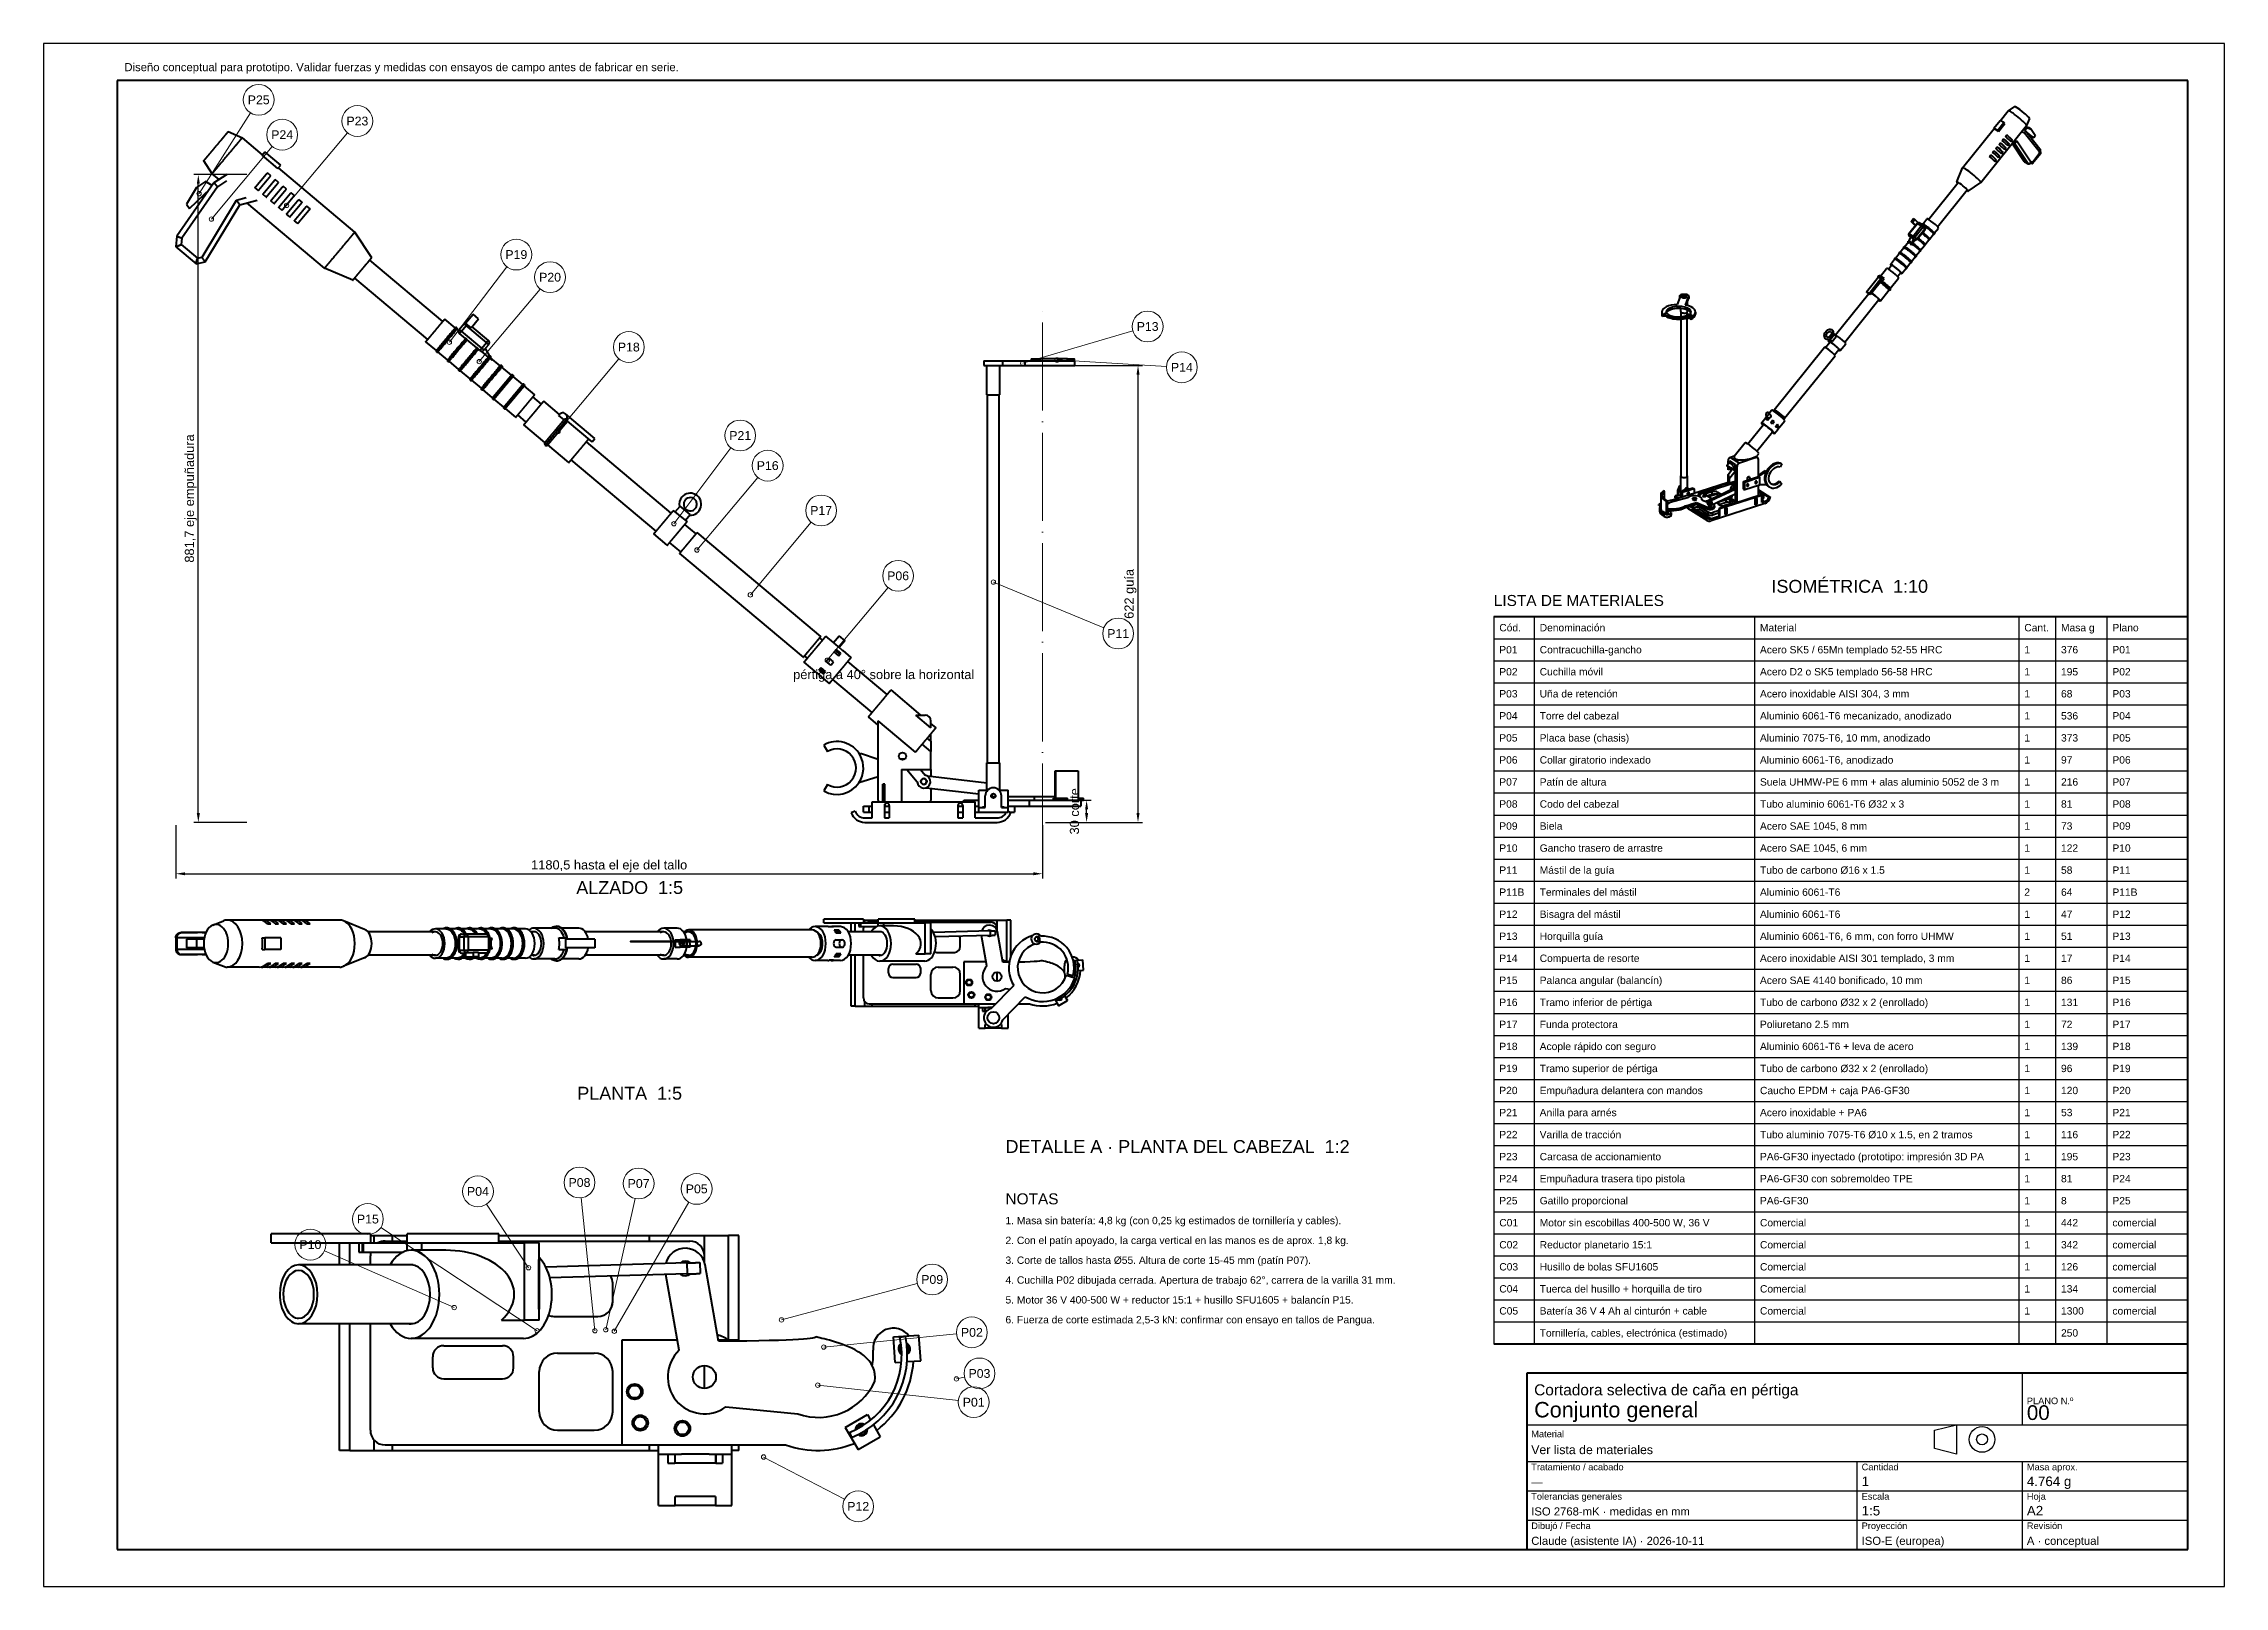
# Model space of a CAD drawing. Header units: millimetres. Extents: x 0 to 2970, y 0 to 2100.
import ezdxf
from ezdxf.enums import TextEntityAlignment as Align

# ---------------------------------------------------------------- set-up
doc = ezdxf.new("R2010")
doc.units = ezdxf.units.MM
doc.header["$LTSCALE"] = 5
doc.linetypes.add('ACAD_ISO04W100', pattern=[30, 24, -3, 0, -3])
for name, color, linetype, lineweight in [('COTAS', 4, 'Continuous', 18), ('EJES', 1, 'ACAD_ISO04W100', 18), ('MARCO', 7, 'Continuous', 70), ('TEXTO', 7, 'Continuous', 25), ('VISIBLE', 7, 'Continuous', 50)]:
    doc.layers.add(name, color=color, linetype=linetype, lineweight=lineweight)
doc.styles.get("Standard").update_dxf_attribs({"font": 'arial.ttf'})
doc.dimstyles.new('ISO25', dxfattribs={"dimscale": 5, "dimtxt": 2.5, "dimasz": 2.5, "dimexe": 1.25, "dimexo": 0.8, "dimgap": 0.8, "dimtad": 1, "dimdec": 1, "dimtxsty": 'Standard', "dimcen": 2.5, "dimclrd": 4, "dimclre": 4, "dimclrt": 7, "dimazin": 3, "dimtfac": 1, "dimtmove": 0, "dimatfit": 3})

msp = doc.modelspace()

# ---------------------------------------------------------------- texts
at = {"layer": 'COTAS'}
msp.add_text('pértiga a 40° sobre la horizontal', height=12.5, dxfattribs=at).set_placement((1020.8, 1247.51), align=Align.TOP_LEFT)
at = {"layer": 'TEXTO'}
for s, height, p in [('Diseño conceptual para prototipo. Validar fuerzas y medidas con ensayos de campo antes de fabricar en serie.', 11, (110, 2062.5)), ('DETALLE A · PLANTA DEL CABEZAL  1:2', 17.5, (1310, 590)), ('NOTAS', 15, (1310, 520)), ('2. Con el patín apoyado, la carga vertical en las manos es de aprox. 1,8 kg.', 10, (1310, 466)), ('1. Masa sin batería: 4,8 kg (con 0,25 kg estimados de tornillería y cables).', 10, (1310, 493)), ('3. Corte de tallos hasta %%c55. Altura de corte 15-45 mm (patín P07).', 10, (1310, 439)), ('4. Cuchilla P02 dibujada cerrada. Apertura de trabajo 62°, carrera de la varilla 31 mm.', 10, (1310, 412)), ('5. Motor 36 V 400-500 W + reductor 15:1 + husillo SFU1605 + balancín P15.', 10, (1310, 385)), ('6. Fuerza de corte estimada 2,5-3 kN: confirmar con ensayo en tallos de Pangua.', 10, (1310, 358)), ('Cortadora selectiva de caña en pértiga', 15, (2030, 260)), ('Conjunto general', 21, (2030, 230)), ('PLANO N.º', 9, (2701, 248)), ('00', 20, (2701, 226.5)), ('Material', 9, (2026, 203)), ('Ver lista de materiales', 12, (2026, 180)), ('Tratamiento / acabado', 9, (2026, 158)), ('Cantidad', 9, (2476, 158)), ('1', 13, (2476, 136.5)), ('4.764 g', 13, (2701, 136.5)), ('Masa aprox.', 9, (2701, 158)), ('—', 11, (2026, 136.5)), ('Tolerancias generales', 9, (2026, 118)), ('Escala', 9, (2476, 118)), ('Hoja', 9, (2701, 118)), ('ISO 2768-mK · medidas en mm', 11, (2026, 96.5)), ('1:5', 13, (2476, 96.5)), ('A2', 13, (2701, 96.5)), ('Claude (asistente IA) · 2026-10-11', 11, (2026, 56.5)), ('Dibujó / Fecha', 9, (2026, 78)), ('Proyección', 9, (2476, 78)), ('ISO-E (europea)', 11, (2476, 56.5)), ('A · conceptual', 11, (2701, 56.5)), ('Revisión', 9, (2701, 78))]:
    msp.add_text(s, height=height, dxfattribs=at).set_placement(p)
for s, p in [('P25', (292.92, 2023.48)), ('P23', (427.32, 1994.64)), ('P24', (324.91, 1976.04)), ('P19', (643.79, 1812.88)), ('P20', (689.75, 1782.08)), ('P18', (796.96, 1686.98)), ('P13', (1503.6, 1715)), ('P14', (1550.18, 1659.4)), ('P21', (948.7, 1566.57)), ('P16', (986.14, 1525.62)), ('P17', (1058.91, 1464.55)), ('P06', (1163.74, 1375.6)), ('P11', (1463.47, 1297)), ('P04', (591.51, 537.61)), ('P08', (729.83, 549.76)), ('P07', (810.34, 548.42)), ('P05', (889.47, 541.05)), ('P15', (441.63, 499.98)), ('P10', (363.36, 465.19)), ('P09', (1210.12, 417.76)), ('P02', (1264.19, 345.74)), ('P03', (1274.53, 289.85)), ('P01', (1266.69, 250.71)), ('P12', (1109.39, 108.89))]:
    msp.add_text(s, height=12, dxfattribs=at).set_placement(p, align=Align.MIDDLE_CENTER)
for s, p in [('ISOMÉTRICA  1:10', (2459.77, 1370)), ('ALZADO  1:5', (798.16, 960)), ('PLANTA  1:5', (798.16, 680))]:
    msp.add_text(s, height=17.5, dxfattribs=at).set_placement(p, align=Align.TOP_CENTER)
msp.add_text('LISTA DE MATERIALES', height=15, dxfattribs=at).set_placement((1975, 1330), align=Align.BOTTOM_LEFT)
for s, p in [('Cód.', (1982.5, 1305)), ('Denominación', (2037.5, 1305)), ('Material', (2337.5, 1305)), ('Cant.', (2697.5, 1305)), ('Masa g', (2747.5, 1305)), ('Plano', (2817.5, 1305)), ('P01', (1982.5, 1275)), ('Contracuchilla-gancho', (2037.5, 1275)), ('Acero SK5 / 65Mn templado 52-55 HRC', (2337.5, 1275)), ('1', (2697.5, 1275)), ('376', (2747.5, 1275)), ('P01', (2817.5, 1275)), ('P02', (1982.5, 1245)), ('Cuchilla móvil', (2037.5, 1245)), ('Acero D2 o SK5 templado 56-58 HRC', (2337.5, 1245)), ('1', (2697.5, 1245)), ('195', (2747.5, 1245)), ('P02', (2817.5, 1245)), ('P03', (1982.5, 1215)), ('Uña de retención', (2037.5, 1215)), ('Acero inoxidable AISI 304, 3 mm', (2337.5, 1215)), ('1', (2697.5, 1215)), ('68', (2747.5, 1215)), ('P03', (2817.5, 1215)), ('P04', (1982.5, 1185)), ('Torre del cabezal', (2037.5, 1185)), ('Aluminio 6061-T6 mecanizado, anodizado', (2337.5, 1185)), ('1', (2697.5, 1185)), ('536', (2747.5, 1185)), ('P04', (2817.5, 1185)), ('P05', (1982.5, 1155)), ('Placa base (chasis)', (2037.5, 1155)), ('Aluminio 7075-T6, 10 mm, anodizado', (2337.5, 1155)), ('1', (2697.5, 1155)), ('373', (2747.5, 1155)), ('P05', (2817.5, 1155)), ('P06', (1982.5, 1125)), ('Collar giratorio indexado', (2037.5, 1125)), ('Aluminio 6061-T6, anodizado', (2337.5, 1125)), ('1', (2697.5, 1125)), ('97', (2747.5, 1125)), ('P06', (2817.5, 1125)), ('P07', (1982.5, 1095)), ('Patín de altura', (2037.5, 1095)), ('Suela UHMW-PE 6 mm + alas aluminio 5052 de 3 m', (2337.5, 1095)), ('1', (2697.5, 1095)), ('216', (2747.5, 1095)), ('P07', (2817.5, 1095)), ('P08', (1982.5, 1065)), ('Codo del cabezal', (2037.5, 1065)), ('Tubo aluminio 6061-T6 Ø32 x 3', (2337.5, 1065)), ('1', (2697.5, 1065)), ('81', (2747.5, 1065)), ('P08', (2817.5, 1065)), ('P09', (1982.5, 1035)), ('Biela', (2037.5, 1035)), ('Acero SAE 1045, 8 mm', (2337.5, 1035)), ('1', (2697.5, 1035)), ('73', (2747.5, 1035)), ('P09', (2817.5, 1035)), ('P10', (1982.5, 1005)), ('Gancho trasero de arrastre', (2037.5, 1005)), ('Acero SAE 1045, 6 mm', (2337.5, 1005)), ('1', (2697.5, 1005)), ('122', (2747.5, 1005)), ('P10', (2817.5, 1005)), ('Mástil de la guía', (2037.5, 975)), ('Tubo de carbono Ø16 x 1.5', (2337.5, 975)), ('58', (2747.5, 975)), ('P11', (1982.5, 975)), ('Terminales del mástil', (2037.5, 945)), ('Aluminio 6061-T6', (2337.5, 945)), ('1', (2697.5, 975)), ('P11', (2817.5, 975)), ('P11B', (1982.5, 945)), ('Bisagra del mástil', (2037.5, 915)), ('2', (2697.5, 945)), ('64', (2747.5, 945)), ('P11B', (2817.5, 945)), ('P12', (1982.5, 915)), ('Aluminio 6061-T6', (2337.5, 915)), ('1', (2697.5, 915)), ('47', (2747.5, 915)), ('P12', (2817.5, 915)), ('P13', (1982.5, 885)), ('Horquilla guía', (2037.5, 885)), ('Aluminio 6061-T6, 6 mm, con forro UHMW', (2337.5, 885)), ('1', (2697.5, 885)), ('51', (2747.5, 885)), ('P13', (2817.5, 885)), ('P14', (1982.5, 855)), ('Compuerta de resorte', (2037.5, 855)), ('Acero inoxidable AISI 301 templado, 3 mm', (2337.5, 855)), ('1', (2697.5, 855)), ('17', (2747.5, 855)), ('P14', (2817.5, 855)), ('P15', (1982.5, 825)), ('Palanca angular (balancín)', (2037.5, 825)), ('Acero SAE 4140 bonificado, 10 mm', (2337.5, 825)), ('1', (2697.5, 825)), ('86', (2747.5, 825)), ('P15', (2817.5, 825)), ('P16', (1982.5, 795)), ('Tramo inferior de pértiga', (2037.5, 795)), ('Tubo de carbono Ø32 x 2 (enrollado)', (2337.5, 795)), ('1', (2697.5, 795)), ('131', (2747.5, 795)), ('P16', (2817.5, 795)), ('P17', (1982.5, 765)), ('Funda protectora', (2037.5, 765)), ('Poliuretano 2.5 mm', (2337.5, 765)), ('1', (2697.5, 765)), ('72', (2747.5, 765)), ('P17', (2817.5, 765)), ('P18', (1982.5, 735)), ('Acople rápido con seguro', (2037.5, 735)), ('Aluminio 6061-T6 + leva de acero', (2337.5, 735)), ('1', (2697.5, 735)), ('139', (2747.5, 735)), ('P18', (2817.5, 735)), ('P19', (1982.5, 705)), ('Tramo superior de pértiga', (2037.5, 705)), ('Tubo de carbono Ø32 x 2 (enrollado)', (2337.5, 705)), ('1', (2697.5, 705)), ('96', (2747.5, 705)), ('P19', (2817.5, 705)), ('P20', (1982.5, 675)), ('Empuñadura delantera con mandos', (2037.5, 675)), ('Caucho EPDM + caja PA6-GF30', (2337.5, 675)), ('1', (2697.5, 675)), ('120', (2747.5, 675)), ('P20', (2817.5, 675)), ('P21', (1982.5, 645)), ('Anilla para arnés', (2037.5, 645)), ('Acero inoxidable + PA6', (2337.5, 645)), ('1', (2697.5, 645)), ('53', (2747.5, 645)), ('P21', (2817.5, 645)), ('P22', (1982.5, 615)), ('Varilla de tracción', (2037.5, 615)), ('Tubo aluminio 7075-T6 Ø10 x 1.5, en 2 tramos', (2337.5, 615)), ('1', (2697.5, 615)), ('116', (2747.5, 615)), ('P22', (2817.5, 615)), ('P23', (1982.5, 585)), ('Carcasa de accionamiento', (2037.5, 585)), ('PA6-GF30 inyectado (prototipo: impresión 3D PA', (2337.5, 585)), ('1', (2697.5, 585)), ('195', (2747.5, 585)), ('P23', (2817.5, 585)), ('P24', (1982.5, 555)), ('Empuñadura trasera tipo pistola', (2037.5, 555)), ('PA6-GF30 con sobremoldeo TPE', (2337.5, 555)), ('1', (2697.5, 555)), ('81', (2747.5, 555)), ('P24', (2817.5, 555)), ('P25', (1982.5, 525)), ('Gatillo proporcional', (2037.5, 525)), ('PA6-GF30', (2337.5, 525)), ('1', (2697.5, 525)), ('8', (2747.5, 525)), ('P25', (2817.5, 525)), ('C01', (1982.5, 495)), ('Motor sin escobillas 400-500 W, 36 V', (2037.5, 495)), ('Comercial', (2337.5, 495)), ('1', (2697.5, 495)), ('442', (2747.5, 495)), ('comercial', (2817.5, 495)), ('C02', (1982.5, 465)), ('Reductor planetario 15:1', (2037.5, 465)), ('Comercial', (2337.5, 465)), ('1', (2697.5, 465)), ('342', (2747.5, 465)), ('comercial', (2817.5, 465)), ('C03', (1982.5, 435)), ('Husillo de bolas SFU1605', (2037.5, 435)), ('Comercial', (2337.5, 435)), ('1', (2697.5, 435)), ('126', (2747.5, 435)), ('comercial', (2817.5, 435)), ('C04', (1982.5, 405)), ('Tuerca del husillo + horquilla de tiro', (2037.5, 405)), ('Comercial', (2337.5, 405)), ('1', (2697.5, 405)), ('134', (2747.5, 405)), ('comercial', (2817.5, 405)), ('C05', (1982.5, 375)), ('Batería 36 V 4 Ah al cinturón + cable', (2037.5, 375)), ('Comercial', (2337.5, 375)), ('1', (2697.5, 375)), ('1300', (2747.5, 375)), ('comercial', (2817.5, 375)), ('Tornillería, cables, electrónica (estimado)', (2037.5, 345)), ('250', (2747.5, 345))]:
    msp.add_text(s, height=10, dxfattribs=at).set_placement(p, align=Align.MIDDLE_LEFT)

# ---------------------------------------------------------------- dimensions: what is measured, and where the dimension line sits
at = {"layer": 'COTAS'}
for base, p1, p2, text in [((210.71, 1040), (280.71, 1040), (280.71, 1921.73), '<> eje empuñadura'), ((1490.47, 1040), (1360.47, 1040), (1360.47, 1662), '<> guía'), ((1420.47, 1040), (1360.47, 1040), (1360.47, 1070), '<> corte')]:
    msp.add_linear_dim(base=base, p1=p1, p2=p2, angle=90, text=text, dimstyle='ISO25', dxfattribs=at).render()
msp.add_linear_dim(base=(180, 970), p1=(180, 1040), p2=(1360.47, 1040), text='<> hasta el eje del tallo', dimstyle='ISO25', dxfattribs=at).render()

# ---------------------------------------------------------------- linework, layer by layer
at = {"layer": 'COTAS'}
for p, q in [((281.65, 2005.76), (211.74, 1895.79)), ((413.82, 1978.55), (330.9, 1879.73)), ((311.41, 1959.95), (228.49, 1861.13)), ((631.05, 1796.19), (552.66, 1693.54)), ((676.25, 1766), (593.33, 1667.18)), ((1483.45, 1709.07), (1333.6, 1665)), ((783.46, 1670.89), (700.54, 1572.07)), ((1529.22, 1660.64), (1380.18, 1669.4)), ((936.08, 1549.79), (858.41, 1446.52)), ((972.64, 1509.53), (889.72, 1410.71)), ((1045.41, 1448.47), (962.49, 1349.65)), ((1444.05, 1305), (1293.47, 1367)), ((1150.24, 1359.52), (1067.32, 1260.7)), ((603.11, 520.11), (660.36, 433.74)), ((732.01, 528.88), (750.86, 348)), ((805.73, 527.93), (765.54, 349.25)), ((878.94, 522.88), (777.23, 347.21)), ((459.16, 488.42), (671.99, 348)), ((382.6, 456.77), (559.15, 379.52)), ((1189.84, 412.32), (1004.92, 362.74)), ((1243.29, 343.67), (1062.5, 325.75)), ((1245.82, 252.99), (1054.29, 273.9)), ((1254.1, 284.98), (1243.2, 282.38)), ((1090.76, 118.6), (980.5, 176.07))]:
    msp.add_line(p, q, dxfattribs=at)
for centre, radius in [((292.92, 2023.48), 21), ((324.91, 1976.04), 21), ((427.32, 1994.64), 21), ((211.74, 1895.79), 3), ((330.9, 1879.73), 3), ((228.49, 1861.13), 3), ((643.79, 1812.88), 21), ((689.75, 1782.08), 21), ((1503.6, 1715), 21), ((552.66, 1693.54), 3), ((796.96, 1686.98), 21), ((593.33, 1667.18), 3), ((1333.6, 1665), 3), ((1380.18, 1669.4), 3), ((1550.18, 1659.4), 21), ((700.54, 1572.07), 3), ((948.7, 1566.57), 21), ((986.14, 1525.62), 21), ((1058.91, 1464.55), 21), ((858.41, 1446.52), 3), ((889.72, 1410.71), 3), ((1163.74, 1375.6), 21), ((1293.47, 1367), 3), ((962.49, 1349.65), 3), ((1463.47, 1297), 21), ((1067.32, 1260.7), 3), ((729.83, 549.76), 21), ((810.34, 548.42), 21), ((591.51, 537.61), 21), ((889.47, 541.05), 21), ((441.63, 499.98), 21), ((363.36, 465.19), 21), ((660.36, 433.74), 3), ((1210.12, 417.76), 21), ((559.15, 379.52), 3), ((1004.92, 362.74), 3), ((1264.19, 345.74), 21), ((671.99, 348), 3), ((750.86, 348), 3), ((765.54, 349.25), 3), ((777.23, 347.21), 3), ((1062.5, 325.75), 3), ((1274.53, 289.85), 21), ((1054.29, 273.9), 3), ((1243.2, 282.38), 3), ((1266.69, 250.71), 21), ((980.5, 176.07), 3), ((1109.39, 108.89), 21)]:
    msp.add_circle(centre, radius, dxfattribs=at)
at = {"layer": 'EJES'}
msp.add_line((1360.47, 1000), (1360.47, 1742), dxfattribs=at)
at = {"layer": 'MARCO'}
for p, q in [((2920, 2050), (100, 2050)), ((100, 2050), (100, 50)), ((2920, 50), (2920, 2050)), ((1975, 1320), (2920, 1320)), ((1975, 330), (2920, 330)), ((2920, 290), (2020, 290)), ((2020, 290), (2020, 50)), ((2920, 50), (2920, 290)), ((100, 50), (2920, 50)), ((2020, 50), (2920, 50))]:
    msp.add_line(p, q, dxfattribs=at)
at = {"layer": 'TEXTO'}
for p, q in [((2970, 2100), (0, 2100)), ((0, 2100), (0, 0)), ((2970, 0), (2970, 2100)), ((1975, 1320), (1975, 330)), ((2030, 1320), (2030, 330)), ((2330, 1320), (2330, 330)), ((2690, 1320), (2690, 330)), ((2740, 1320), (2740, 330)), ((2810, 1320), (2810, 330)), ((2920, 1320), (2920, 330)), ((1975, 1290), (2920, 1290)), ((1975, 1260), (2920, 1260)), ((1975, 1230), (2920, 1230)), ((1975, 1200), (2920, 1200)), ((1975, 1170), (2920, 1170)), ((1975, 1140), (2920, 1140)), ((1975, 1110), (2920, 1110)), ((1975, 1080), (2920, 1080)), ((1975, 1050), (2920, 1050)), ((1975, 1020), (2920, 1020)), ((1975, 990), (2920, 990)), ((1975, 960), (2920, 960)), ((1975, 930), (2920, 930)), ((1975, 900), (2920, 900)), ((1975, 870), (2920, 870)), ((1975, 840), (2920, 840)), ((1975, 810), (2920, 810)), ((1975, 780), (2920, 780)), ((1975, 750), (2920, 750)), ((1975, 720), (2920, 720)), ((1975, 690), (2920, 690)), ((1975, 660), (2920, 660)), ((1975, 630), (2920, 630)), ((1975, 600), (2920, 600)), ((1975, 570), (2920, 570)), ((1975, 540), (2920, 540)), ((1975, 510), (2920, 510)), ((1975, 480), (2920, 480)), ((1975, 450), (2920, 450)), ((1975, 420), (2920, 420)), ((1975, 390), (2920, 390)), ((1975, 360), (2920, 360)), ((2695, 220), (2695, 290)), ((2020, 220), (2920, 220)), ((2575, 212.5), (2605, 220)), ((2575, 187.5), (2575, 212.5)), ((2605, 220), (2605, 180)), ((2605, 180), (2575, 187.5)), ((2020, 170), (2920, 170)), ((2470, 50), (2470, 170)), ((2695, 50), (2695, 170)), ((2020, 130), (2920, 130)), ((2020, 90), (2920, 90)), ((0, 0), (2970, 0))]:
    msp.add_line(p, q, dxfattribs=at)
for radius in [17.5, 7.5]:
    msp.add_circle((2640, 200), radius, dxfattribs=at)
at = {"layer": 'VISIBLE'}
for p, q in [((2656.13, 1984.75), (2664.86, 1995.59)), ((2660.78, 1981.82), (2669.51, 1992.66)), ((2662.35, 1980.27), (2671.08, 1991.11)), ((2669.51, 1992.66), (2664.86, 1995.59)), ((2665.08, 1995.45), (2675.62, 2008.55)), ((2671.08, 1991.11), (2669.51, 1992.66)), ((2684.22, 2014.44), (2675.66, 2008.59)), ((2704.47, 1998.15), (2700.58, 1988.53)), ((251.46, 1980.21), (270.64, 1971.95)), ((298.22, 1948.81), (270.64, 1971.95)), ((2613.28, 1931.11), (2656.32, 1984.57)), ((2638.21, 1911.05), (2700.55, 1988.48)), ((2660.78, 1981.82), (2656.13, 1984.75)), ((2657.7, 1983.2), (2656.13, 1984.75)), ((2657.72, 1983.19), (2657.7, 1983.2)), ((2662.35, 1980.27), (2660.78, 1981.82)), ((2662.35, 1980.27), (2662.34, 1980.28)), ((2663.08, 1962.77), (2664.95, 1965.1)), ((2671.79, 1958.34), (2664.95, 1965.1)), ((2667.44, 1968.19), (2669.31, 1970.52)), ((2676.15, 1963.76), (2669.31, 1970.52)), ((2671.8, 1973.61), (2673.67, 1975.94)), ((2680.52, 1969.18), (2673.67, 1975.94)), ((2674.5, 1961.71), (2676.15, 1963.76)), ((2675.36, 1960.76), (2677.23, 1963.08)), ((2677.23, 1963.08), (2676.15, 1963.76)), ((2678.86, 1967.13), (2680.52, 1969.18)), ((2679.73, 1966.18), (2681.6, 1968.5)), ((2681.6, 1968.5), (2680.52, 1969.18)), ((2697.44, 1939.83), (2681.07, 1964.29)), ((2697.94, 1939.33), (2681.16, 1964.4)), ((2684.33, 1964.81), (2681.43, 1964.73)), ((2687.29, 1967.05), (2683.21, 1966.94)), ((2702.59, 1936.41), (2683.59, 1964.79)), ((2706.41, 1938.49), (2687.29, 1967.05)), ((2693.88, 1980.2), (2697.76, 1978.65)), ((2696.44, 1983.38), (2697.75, 1982.86)), ((2697.75, 1982.86), (2696.6, 1983.58)), ((2697.76, 1978.65), (2717.56, 1953.76)), ((2698.16, 1982.49), (2718.66, 1956.71)), ((2698.4, 1982.2), (2701.86, 1985.55)), ((2701.86, 1985.55), (2699.42, 1987.08)), ((2699.55, 1987.25), (2703.28, 1985.68)), ((2702.4, 1978.06), (2700.79, 1979.19)), ((2700.96, 1978.97), (2702.4, 1978.06)), ((2707.17, 1974.2), (2701.37, 1978.46)), ((2701.86, 1985.55), (2706.77, 1983.49)), ((2710.66, 1972), (2702.4, 1978.06)), ((2706.77, 1983.49), (2703.28, 1985.68)), ((2706.77, 1983.49), (2712.32, 1975.23)), ((2707.17, 1974.2), (2710.66, 1972)), ((2712.32, 1975.23), (2710.66, 1972)), ((229.5, 1922.93), (218.04, 1940.38)), ((297.58, 1948.05), (301.43, 1952.64)), ((319.03, 1930.05), (297.58, 1948.05)), ((322.88, 1934.65), (301.43, 1952.64)), ((319.03, 1930.05), (322.88, 1934.65)), ((423.85, 1843.4), (319.67, 1930.82)), ((2605.47, 1911.83), (2613.25, 1931.06)), ((2649.98, 1946.51), (2651.85, 1948.83)), ((2658.7, 1942.08), (2651.85, 1948.83)), ((2654.35, 1951.93), (2656.22, 1954.25)), ((2663.06, 1947.5), (2656.22, 1954.25)), ((2657.05, 1940.03), (2658.7, 1942.08)), ((2657.91, 1939.08), (2659.78, 1941.4)), ((2659.78, 1941.4), (2658.7, 1942.08)), ((2658.71, 1957.35), (2660.58, 1959.67)), ((2667.43, 1952.92), (2660.58, 1959.67)), ((2661.41, 1945.45), (2663.06, 1947.5)), ((2662.27, 1944.5), (2664.14, 1946.82)), ((2664.14, 1946.82), (2663.06, 1947.5)), ((2665.77, 1950.87), (2667.43, 1952.92)), ((2666.64, 1949.92), (2668.51, 1952.24)), ((2668.51, 1952.24), (2667.43, 1952.92)), ((2670.14, 1956.29), (2671.79, 1958.34)), ((2671, 1955.34), (2672.87, 1957.66)), ((2672.87, 1957.66), (2671.79, 1958.34)), ((2697.94, 1939.33), (2702.59, 1936.41)), ((2708.48, 1936.67), (2703.62, 1936.18)), ((2708.95, 1938.75), (2706.41, 1938.49)), ((2719.5, 1950.08), (2708.88, 1936.88)), ((2717.95, 1949.94), (2708.95, 1938.75)), ((2717.56, 1953.76), (2717.95, 1949.94)), ((2718.94, 1956.04), (2719.54, 1950.23)), ((232.02, 1910.37), (181.59, 1837.82)), ((237, 1905.26), (188.35, 1835.28)), ((208.44, 1904.05), (194.79, 1881.56)), ((220.5, 1912.2), (208.44, 1904.05)), ((219.17, 1895.05), (225.39, 1900.82)), ((229.58, 1906.85), (220.5, 1912.2)), ((239, 1914.96), (229.5, 1922.93)), ((249.47, 1921.83), (232.02, 1910.37)), ((248.96, 1913.12), (237, 1905.26)), ((292.55, 1900.05), (287.95, 1903.91)), ((309.37, 1920.1), (304.78, 1923.96)), ((320.1, 1911.1), (315.5, 1914.96)), ((330.82, 1902.1), (326.23, 1905.96)), ((2566.94, 1860.78), (2607.46, 1911.11)), ((2579.4, 1850.75), (2619.92, 1901.08)), ((2621.04, 1899.3), (2638.17, 1911.01)), ((194.79, 1881.56), (198.87, 1875.53)), ((198.87, 1875.53), (219.17, 1895.05)), ((215.74, 1809.12), (262.73, 1886.83)), ((220.13, 1802.86), (267.26, 1880.8)), ((262.73, 1886.83), (276.04, 1890.4)), ((267.26, 1880.8), (290.84, 1887.12)), ((382.71, 1794.37), (276.69, 1883.33)), ((303.27, 1891.05), (298.68, 1894.91)), ((314, 1882.05), (309.4, 1885.91)), ((324.72, 1873.05), (320.13, 1876.91)), ((341.55, 1893.1), (336.95, 1896.96)), ((352.27, 1884.11), (347.68, 1887.96)), ((363, 1875.11), (358.4, 1878.96)), ((335.45, 1864.05), (330.85, 1867.91)), ((346.17, 1855.06), (341.58, 1858.91)), ((446.78, 1808.49), (423.85, 1843.4)), ((2540.27, 1841.64), (2551.49, 1855.57)), ((2540.78, 1841.41), (2552, 1855.35)), ((2546.02, 1838.12), (2540.78, 1841.41)), ((2543.55, 1857.9), (2546.66, 1861.77)), ((2545.29, 1856.8), (2543.55, 1857.9)), ((2547.73, 1853.77), (2543.55, 1857.9)), ((2545.29, 1856.8), (2548.41, 1860.68)), ((2549.3, 1852.85), (2545.29, 1856.8)), ((2546.02, 1838.12), (2557.24, 1852.06)), ((2548.41, 1860.68), (2546.66, 1861.77)), ((2549.27, 1852.81), (2547.73, 1853.77)), ((2548.22, 1836.35), (2559.44, 1850.29)), ((2552.59, 1856.55), (2548.41, 1860.68)), ((2549.31, 1852.84), (2551.49, 1855.55)), ((2550.84, 1833.77), (2562.06, 1847.71)), ((2551.23, 1833.25), (2562.46, 1847.19)), ((2557.24, 1852.06), (2552, 1855.35)), ((2552.29, 1856.17), (2552.59, 1856.55)), ((2559.35, 1852.72), (2554.12, 1856.01)), ((2559.3, 1854.48), (2564.97, 1861.53)), ((2562.06, 1847.71), (2559.44, 1850.29)), ((2562.3, 1849.87), (2559.69, 1852.45)), ((2574.88, 1841.94), (2580.55, 1848.99)), ((181.59, 1837.82), (180, 1823.48)), ((180, 1823.48), (207.58, 1800.34)), ((188.35, 1835.28), (187.37, 1826.44)), ((187.37, 1826.44), (209.5, 1807.87)), ((2521.9, 1808.02), (2527.13, 1814.52)), ((2528.13, 1815.76), (2533.37, 1822.27)), ((2534.37, 1823.51), (2539.6, 1830.01)), ((2539.33, 1828.45), (2543.01, 1836.64)), ((2542.94, 1836.48), (2540.43, 1838.96)), ((2545.81, 1835.54), (2540.58, 1838.83)), ((2542.95, 1836.5), (2540.58, 1838.83)), ((2543.01, 1836.64), (2547.08, 1834.08)), ((2543.4, 1825.89), (2547.08, 1834.08)), ((2543.4, 1825.89), (2544.53, 1827.29)), ((2545.4, 1828.38), (2548.86, 1832.68)), ((2548.43, 1832.96), (2545.81, 1835.54)), ((2547.85, 1833.32), (2547.08, 1834.08)), ((2548.43, 1832.96), (2547.85, 1833.32)), ((2548.61, 1832.81), (2548.03, 1833.18)), ((2550.84, 1833.77), (2548.22, 1836.35)), ((2549.95, 1810.97), (2555.18, 1817.47)), ((2556.18, 1818.71), (2561.41, 1825.21)), ((2562.41, 1826.45), (2567.65, 1832.96)), ((2568.65, 1834.2), (2573.88, 1840.7)), ((207.58, 1800.34), (220.13, 1802.86)), ((209.5, 1807.87), (215.74, 1809.12)), ((421.07, 1777.85), (382.71, 1794.37)), ((543.79, 1721.87), (444.21, 1805.43)), ((2482.61, 1762.27), (2498.82, 1782.4)), ((2502.3, 1780.2), (2498.82, 1782.4)), ((2501.4, 1783.76), (2506.05, 1780.83)), ((2501.62, 1783.62), (2510.04, 1794.08)), ((2512.45, 1793.09), (2516.66, 1798.32)), ((2515.1, 1799.58), (2520.9, 1806.78)), ((2524.91, 1783.06), (2529.13, 1788.29)), ((2530.68, 1787.04), (2536.48, 1794.24)), ((2537.48, 1795.48), (2542.71, 1801.98)), ((2543.71, 1803.22), (2548.95, 1809.73)), ((523.22, 1697.35), (423.64, 1780.91)), ((2228.23, 1754.65), (2224.78, 1744.91)), ((2227.71, 1755.8), (2227.71, 1753.17)), ((2239.09, 1753.87), (2235.65, 1744.13)), ((2239.09, 1751.2), (2239.09, 1753.87)), ((2240.71, 1755.8), (2240.71, 1753.12)), ((2440.45, 1703.65), (2485.65, 1759.79)), ((2486.1, 1760.07), (2482.61, 1762.27)), ((2484.18, 1760.72), (2482.61, 1762.27)), ((2487.67, 1758.52), (2484.18, 1760.72)), ((2486.1, 1760.07), (2502.3, 1780.2)), ((2487.67, 1758.52), (2486.1, 1760.07)), ((2487.67, 1758.52), (2501.27, 1775.42)), ((2501.46, 1749.94), (2513.15, 1764.46)), ((2503.78, 1776.53), (2506.67, 1780.12)), ((2514.87, 1766.59), (2526.4, 1780.91)), ((560.61, 1712.97), (546.37, 1724.93)), ((574.52, 1719.58), (584.8, 1731.84)), ((582.18, 1713.16), (592.46, 1725.41)), ((592.46, 1725.41), (584.8, 1731.84)), ((2203.71, 1734.6), (2203.71, 1731.92)), ((2204.78, 1731.48), (2206.71, 1731.75)), ((2204.78, 1728.8), (2204.78, 1731.48)), ((2204.78, 1728.8), (2208.65, 1729.35)), ((2210.43, 1733.05), (2206.71, 1732.38)), ((2206.71, 1731.05), (2206.71, 1732.38)), ((2229.71, 1735.26), (2229.71, 1739.44)), ((2230.21, 1728.22), (2230.21, 1734.33)), ((2230.21, 1510.62), (2230.21, 1725.05)), ((2239.09, 1751.2), (2236.53, 1743.95)), ((2238.21, 1730.44), (2238.21, 1734.33)), ((2238.21, 1510.62), (2238.21, 1726.42)), ((2238.31, 1730.04), (2240.3, 1730.59)), ((2240.97, 1728.7), (2238.31, 1730.04)), ((2238.71, 1743.42), (2238.71, 1750.1)), ((2238.71, 1735.26), (2238.71, 1737.33)), ((2239.27, 1726.75), (2240.5, 1726.24)), ((2240.97, 1726.02), (2239.43, 1726.8)), ((2240.02, 1729.18), (2240.3, 1729.25)), ((2240.18, 1727.06), (2240.18, 1728.4)), ((2240.3, 1729.25), (2240.3, 1730.59)), ((2240.3, 1730.59), (2240.71, 1730.34)), ((2240.3, 1729.25), (2240.71, 1729)), ((2240.5, 1726.24), (2240.5, 1726.25)), ((2240.71, 1729), (2240.71, 1730.34)), ((2240.71, 1729), (2240.71, 1728.83)), ((2242.63, 1729.13), (2240.97, 1728.7)), ((2240.97, 1726.96), (2240.97, 1726.02)), ((2242.63, 1726.45), (2240.97, 1726.02)), ((2242.22, 1729.02), (2242.22, 1729.39)), ((2242.22, 1729.39), (2242.63, 1729.13)), ((2242.42, 1725.45), (2242.42, 1726.4)), ((2242.42, 1725.45), (2243.68, 1724.93)), ((2242.63, 1727.04), (2242.63, 1726.45)), ((2243.68, 1724.93), (2243.68, 1727.3)), ((2244.96, 1729.86), (2244.96, 1728.52)), ((2249.71, 1734.6), (2249.71, 1731.92)), ((2452.92, 1693.62), (2499.58, 1751.58)), ((534.9, 1682.33), (520.65, 1694.29)), ((565.16, 1709.16), (562.76, 1711.17)), ((566.04, 1711.03), (572.46, 1718.7)), ((574.65, 1698.58), (566.53, 1705.4)), ((569.1, 1708.46), (575.53, 1716.12)), ((596.68, 1685.32), (569.1, 1708.46)), ((582.18, 1713.16), (574.52, 1719.58)), ((603.11, 1692.98), (575.53, 1716.12)), ((589.97, 1685.73), (576.79, 1696.79)), ((589.97, 1685.73), (576.79, 1696.79)), ((605.68, 1696.05), (583.46, 1714.69)), ((596.68, 1685.32), (603.11, 1692.98)), ((2426.59, 1686.43), (2432.51, 1693.78)), ((2430.56, 1695.35), (2431.93, 1697.05)), ((2431.42, 1700.47), (2434.71, 1704.55)), ((2432.73, 1696.26), (2431.61, 1697.36)), ((2433.02, 1697.01), (2432.16, 1697.56)), ((2434.18, 1695.35), (2432.73, 1696.26)), ((2433.02, 1697.01), (2438.63, 1703.98)), ((2435.64, 1694.43), (2433.02, 1697.01)), ((2435.64, 1694.43), (2434.18, 1695.35)), ((2435.64, 1694.43), (2441.25, 1701.4)), ((2438.63, 1703.98), (2437.77, 1704.52)), ((2437.89, 1704.45), (2438.04, 1704.64)), ((2441.25, 1701.4), (2438.63, 1703.98)), ((550.22, 1669.48), (537.05, 1680.53)), ((565.54, 1656.62), (552.37, 1667.68)), ((594.11, 1682.26), (592.11, 1683.93)), ((597.24, 1680.59), (596.82, 1681.33)), ((605.76, 1673.44), (597.24, 1680.59)), ((599.74, 1682.75), (606.17, 1690.41)), ((610.68, 1669.31), (601.62, 1685)), ((610.68, 1669.31), (607.91, 1671.64)), ((621.9, 1661.55), (608.83, 1672.52)), ((1280.47, 1668), (1280.47, 1662)), ((1306.17, 1662), (1306.17, 1668)), ((1306.17, 1668), (1336.96, 1668)), ((1336.96, 1662), (1336.96, 1668)), ((1345.16, 1671), (1345.16, 1668)), ((1357.73, 1668), (1357.73, 1671)), ((1394.43, 1668), (1394.43, 1671)), ((1394.43, 1671), (1402.19, 1671)), ((1402.19, 1668), (1402.19, 1671)), ((1403.47, 1671), (1403.47, 1668)), ((1404.22, 1662), (1404.22, 1668)), ((2356.73, 1601.64), (2425.3, 1686.82)), ((2371.14, 1590.04), (2439.71, 1675.22)), ((2439.05, 1676.4), (2444.97, 1683.75)), ((2446.92, 1682.18), (2454.4, 1691.47)), ((580.86, 1643.76), (567.69, 1654.82)), ((596.19, 1630.91), (583.01, 1641.97)), ((637.22, 1648.7), (624.04, 1659.75)), ((652.54, 1635.84), (639.36, 1646.9)), ((668.93, 1622.08), (654.68, 1634.04)), ((1284.47, 1622), (1284.47, 1662)), ((1302.47, 1622), (1302.47, 1662)), ((1306.17, 1662), (1336.96, 1662)), ((611.51, 1618.05), (598.33, 1629.11)), ((626.83, 1605.2), (613.65, 1616.25)), ((677.85, 1609.38), (666.36, 1619.02)), ((702.52, 1595.21), (681.07, 1613.21)), ((1285.47, 1121), (1285.47, 1622)), ((1301.47, 1121), (1301.47, 1622)), ((643.22, 1591.44), (628.97, 1603.4)), ((657.28, 1584.86), (645.79, 1594.51)), ((682.8, 1556.93), (654.07, 1581.03)), ((708.77, 1587.89), (701.66, 1593.86)), ((750.8, 1562.52), (710.97, 1595.95)), ((746.95, 1557.93), (713.51, 1585.98)), ((2320.91, 1555.15), (2342.18, 1581.57)), ((2339.4, 1583.69), (2343.92, 1589.31)), ((2344.03, 1589.37), (2346.53, 1592.46)), ((2348.84, 1590.9), (2345.7, 1593.99)), ((2346.04, 1588.53), (2348.34, 1591.39)), ((2346.41, 1592.4), (2346.81, 1592.9)), ((2346.92, 1587.99), (2349.1, 1590.7)), ((2347.78, 1587.43), (2350.27, 1590.53)), ((2352.35, 1594.46), (2349.22, 1597.55)), ((2350.14, 1590.35), (2349.85, 1590.53)), ((2349.96, 1596.82), (2353.42, 1601.12)), ((2352.17, 1584.24), (2354.66, 1587.34)), ((2352.21, 1584.21), (2354.61, 1587.19)), ((2354.51, 1582.37), (2357.01, 1585.47)), ((2354.61, 1587.19), (2354.66, 1587.34)), ((2356.91, 1585.35), (2354.61, 1587.19)), ((2356.71, 1599.62), (2357.71, 1600.86)), ((2357.31, 1569.27), (2361.83, 1574.88)), ((2358.72, 1578.69), (2361.21, 1581.79)), ((2359.61, 1577.83), (2361.96, 1580.76)), ((2360.29, 1577.15), (2362.78, 1580.24)), ((2361.96, 1580.76), (2361.08, 1581.63)), ((2361.84, 1575.14), (2364.33, 1578.24)), ((2361.87, 1575.01), (2364.21, 1577.92)), ((2361.96, 1580.76), (2362.78, 1580.24)), ((2364.13, 1577.99), (2364.21, 1577.92)), ((2364.33, 1577.98), (2371.34, 1586.69)), ((2369.17, 1589.59), (2370.17, 1590.82)), ((715.35, 1529.61), (686.63, 1553.72)), ((854.81, 1460.89), (739.14, 1557.95)), ((746.95, 1557.93), (750.8, 1562.52)), ((2302.29, 1538.4), (2317.19, 1556.9)), ((2333.38, 1545.12), (2354.65, 1571.54)), ((834.24, 1436.38), (718.57, 1533.44)), ((2292.25, 1525.93), (2294.07, 1528.19)), ((2294.07, 1528.03), (2294.07, 1532.18)), ((2294.07, 1532.18), (2295.82, 1531.09)), ((2295.82, 1523.28), (2294.07, 1524.38)), ((2294.07, 1519.81), (2294.07, 1524.38)), ((2294.07, 1519.81), (2296.13, 1522.35)), ((2294.07, 1513.53), (2298.94, 1519.58)), ((2295.82, 1528.76), (2295.82, 1531.09)), ((2296.09, 1523.11), (2295.82, 1523.28)), ((2295.82, 1522.96), (2295.82, 1523.28)), ((2295.82, 1522.96), (2295.99, 1523.17)), ((2295.92, 1532.01), (2303.77, 1527.07)), ((2296.36, 1508.85), (2303.66, 1517.92)), ((2302.46, 1538.45), (2297.33, 1536.8)), ((2297.33, 1536.8), (2309.53, 1529.12)), ((2299.25, 1527.22), (2300.69, 1529.01)), ((2303.66, 1518.34), (2300.2, 1520.52)), ((2303.66, 1519.17), (2303.66, 1526.14)), ((2303.66, 1526.14), (2306.28, 1524.5)), ((2303.96, 1518.15), (2303.66, 1518.34)), ((2303.66, 1518.34), (2303.66, 1477.92)), ((2306.28, 1476.27), (2306.28, 1524.5)), ((2332.32, 1536.44), (2309.53, 1529.12)), ((2330.72, 1537.45), (2332.32, 1536.44)), ((2332.13, 1537.71), (2334.45, 1536.25)), ((2332.41, 1537.54), (2335.88, 1541.85)), ((2335.57, 1510.69), (2335.57, 1533.91)), ((2343.89, 1518.32), (2335.57, 1512.6)), ((2345.34, 1517.4), (2335.57, 1510.69)), ((2345.34, 1517.4), (2343.89, 1518.32)), ((2345.54, 1516.31), (2345.34, 1517.4)), ((2367.14, 1528.01), (2365.1, 1523.49)), ((2365.68, 1528.93), (2367.14, 1528.01)), ((2202.46, 1485.42), (2202.46, 1467.56)), ((2207.51, 1490.92), (2206.25, 1491.28)), ((2207.51, 1479.93), (2207.51, 1490.92)), ((2256, 1490.52), (2219.7, 1478.86)), ((2225.66, 1485.43), (2222, 1484.25)), ((2225.66, 1485.43), (2225.66, 1492.57)), ((2227.12, 1491.66), (2225.66, 1492.57)), ((2225.66, 1485.43), (2227.12, 1484.51)), ((2227.12, 1484.51), (2227.12, 1491.66)), ((2230.14, 1485.48), (2227.12, 1484.51)), ((2230.54, 1490.27), (2227.93, 1491.92)), ((2230.14, 1488.69), (2229.19, 1489.29)), ((2229.71, 1493.78), (2229.71, 1511.54)), ((2235.2, 1491.47), (2230.14, 1489.84)), ((2230.14, 1489.84), (2231.59, 1488.93)), ((2230.14, 1482.21), (2230.14, 1489.84)), ((2230.86, 1490.08), (2230.54, 1490.27)), ((2247.87, 1494.16), (2231.59, 1488.93)), ((2231.59, 1488.93), (2231.59, 1482.68)), ((2241.35, 1493.45), (2235.2, 1491.47)), ((2238.71, 1494.86), (2238.71, 1511.54)), ((2241.21, 1493.54), (2239.75, 1494.46)), ((2246.41, 1495.07), (2241.35, 1493.45)), ((2246.41, 1495.07), (2247.87, 1494.16)), ((2247.87, 1494.16), (2247.87, 1487.91)), ((2271.78, 1480.58), (2256, 1490.52)), ((2294.1, 1502.7), (2256.07, 1490.48)), ((2294.97, 1502.15), (2256.94, 1489.93)), ((2258.49, 1489.02), (2258.49, 1488.96)), ((2259.36, 1488.47), (2258.49, 1489.02)), ((2259.36, 1488.47), (2259.36, 1488.41)), ((2302.28, 1501.82), (2259.76, 1488.16)), ((2272.57, 1490.06), (2264.43, 1487.45)), ((2264.43, 1485.21), (2264.43, 1487.45)), ((2272.57, 1486.49), (2265.84, 1484.33)), ((2267.27, 1483.43), (2277.5, 1486.71)), ((2268.58, 1479.07), (2303.66, 1495.67)), ((2270.39, 1477.99), (2303.66, 1493.74)), ((2303.66, 1486.54), (2271.14, 1471.15)), ((2272.57, 1486.49), (2272.57, 1490.06)), ((2279.54, 1489.54), (2284.33, 1486.52)), ((2279.54, 1485.97), (2279.54, 1489.54)), ((2279.54, 1485.97), (2281.09, 1484.99)), ((2339.12, 1485.65), (2282.16, 1467.35)), ((2339.99, 1485.1), (2283.03, 1466.8)), ((2294.07, 1502.71), (2294.07, 1513.53)), ((2295.82, 1501.61), (2294.07, 1502.71)), ((2295.82, 1509.39), (2295.06, 1509.86)), ((2295.82, 1501.61), (2295.82, 1509.39)), ((2296.36, 1508.85), (2295.82, 1509.39)), ((2303.66, 1504.14), (2295.82, 1501.61)), ((2297.4, 1500.7), (2297.4, 1500.25)), ((2299.17, 1502.1), (2299.17, 1500.82)), ((2300.05, 1501.55), (2299.17, 1502.1)), ((2300.05, 1501.55), (2300.05, 1501.1)), ((2303.66, 1504.08), (2300.25, 1498.51)), ((2300.25, 1498.51), (2302.57, 1497.05)), ((2303.66, 1486.15), (2301.06, 1485.31)), ((2303.66, 1498.83), (2302.57, 1497.05)), ((2315.23, 1504.15), (2335.57, 1510.69)), ((2315.23, 1504.15), (2316.68, 1503.24)), ((2315.23, 1493.44), (2315.23, 1504.15)), ((2315.23, 1493.44), (2316.68, 1492.52)), ((2316.68, 1503.24), (2337.03, 1509.78)), ((2316.68, 1492.52), (2316.68, 1503.24)), ((2337.03, 1499.06), (2316.68, 1492.52)), ((2321.04, 1508.99), (2321.04, 1509.77)), ((2335.57, 1510.69), (2337.03, 1509.78)), ((2335.57, 1485.68), (2335.57, 1498.59)), ((2335.57, 1492.4), (2351.71, 1482.24)), ((2335.57, 1491.14), (2349.41, 1482.42)), ((2335.57, 1489.85), (2341.68, 1486.01)), ((2337.03, 1509.78), (2337.03, 1499.06)), ((2337.03, 1499.94), (2346.23, 1499.74)), ((2339.12, 1485.65), (2339.99, 1485.1)), ((2339.99, 1475.28), (2339.99, 1485.1)), ((2350.22, 1496.51), (2348.77, 1497.42)), ((2363.65, 1504.3), (2365.1, 1503.38)), ((2365.1, 1503.38), (2367.14, 1500.17)), ((860.32, 1462.8), (858.02, 1464.72)), ((860.32, 1462.8), (866.75, 1470.46)), ((874.11, 1451.23), (860.32, 1462.8)), ((880.54, 1458.89), (866.75, 1470.46)), ((874.11, 1451.23), (880.54, 1458.89)), ((2202.46, 1475.07), (2200, 1472.64)), ((2202.46, 1472.14), (2200, 1472.64)), ((2200, 1471.3), (2200, 1472.64)), ((2202.46, 1470.8), (2200, 1471.3)), ((2200.71, 1467.56), (2200.71, 1463.99)), ((2205.97, 1463.24), (2203.08, 1462.17)), ((2203.08, 1462.17), (2207.54, 1459.74)), ((2203.08, 1460.83), (2203.08, 1462.17)), ((2203.08, 1460.83), (2207.54, 1458.4)), ((2206.95, 1456.39), (2206.95, 1458.72)), ((2207.11, 1462.48), (2207.11, 1461.87)), ((2212.93, 1461.75), (2207.54, 1459.74)), ((2212.93, 1460.41), (2207.54, 1458.4)), ((2207.54, 1458.4), (2207.54, 1459.74)), ((2210.34, 1477.38), (2211.35, 1477.87)), ((2210.34, 1460.85), (2210.34, 1477.38)), ((2210.34, 1460.85), (2211.35, 1461.35)), ((2211.35, 1461.35), (2211.35, 1477.87)), ((2211.35, 1462.61), (2212.93, 1461.75)), ((2212.93, 1460.41), (2212.93, 1461.75)), ((2216.63, 1461.57), (2216.63, 1458)), ((2219.7, 1478.83), (2219.7, 1478.86)), ((2219.7, 1478.86), (2219.74, 1478.83)), ((2238.98, 1481.55), (2221.87, 1477.13)), ((2222, 1484.25), (2226.9, 1481.17)), ((2222, 1481.57), (2222, 1484.25)), ((2224.08, 1480.26), (2222, 1481.57)), ((2237.59, 1468.42), (2234.85, 1470.14)), ((2236.37, 1470.68), (2236.45, 1470.63)), ((2265.49, 1450.84), (2240.08, 1466.85)), ((2240.75, 1472.17), (2246.94, 1468.28)), ((2243.29, 1469.42), (2265.47, 1455.45)), ((2244.36, 1465.64), (2263.18, 1453.79)), ((2246.94, 1471.85), (2251.15, 1473.21)), ((2246.94, 1468.28), (2246.94, 1471.85)), ((2246.94, 1468.28), (2255.83, 1471.14)), ((2250.97, 1473.29), (2250.97, 1475.52)), ((2250.97, 1475.52), (2266.01, 1468.88)), ((2250.97, 1473.29), (2266.01, 1466.65)), ((2251.13, 1465.46), (2270.82, 1453.05)), ((2255.42, 1466.33), (2255.42, 1469.9)), ((2255.42, 1469.9), (2267.63, 1462.21)), ((2255.42, 1466.33), (2267.63, 1458.64)), ((2258.26, 1479.23), (2265.95, 1475.84)), ((2258.45, 1480.1), (2258.45, 1479.15)), ((2263.17, 1477.07), (2267.74, 1478.54)), ((2263.18, 1453.79), (2265.47, 1455.45)), ((2266.01, 1466.65), (2266.01, 1468.88)), ((2268.73, 1471.13), (2266.91, 1472.21)), ((2267.63, 1458.64), (2267.63, 1462.21)), ((2270.39, 1477.99), (2268.58, 1479.07)), ((2269.2, 1474.4), (2269.59, 1474.23)), ((2269.76, 1475.61), (2270.52, 1475.86)), ((2344.06, 1473.91), (2270.82, 1450.37)), ((2283.03, 1456.98), (2270.82, 1453.05)), ((2282.16, 1464.67), (2273.21, 1461.79)), ((2273.21, 1458.22), (2273.21, 1461.79)), ((2282.16, 1461.1), (2273.21, 1458.22)), ((2275.36, 1470.64), (2275.36, 1468.41)), ((2280.71, 1473.33), (2283.61, 1471.5)), ((2291.4, 1478.97), (2281.64, 1475.84)), ((2281.64, 1472.74), (2281.64, 1475.84)), ((2291.4, 1475.4), (2282.14, 1472.42)), ((2282.16, 1457.53), (2282.16, 1467.35)), ((2282.16, 1467.35), (2283.03, 1466.8)), ((2282.16, 1457.53), (2283.03, 1456.98)), ((2283.03, 1456.98), (2283.03, 1466.8)), ((2298.96, 1474.21), (2289.19, 1471.08)), ((2289.85, 1466.76), (2289.85, 1459.17)), ((2291.62, 1464.14), (2289.85, 1463.57)), ((2292.49, 1460.02), (2289.85, 1459.17)), ((2291.62, 1467.71), (2289.89, 1467.16)), ((2291.4, 1475.4), (2291.4, 1478.97)), ((2291.62, 1468.16), (2291.62, 1460.57)), ((2292.49, 1467.61), (2291.62, 1468.16)), ((2291.62, 1460.57), (2292.49, 1460.02)), ((2292.49, 1467.61), (2292.49, 1460.02)), ((2303.77, 1477.06), (2295.12, 1482.5)), ((2295.2, 1481.62), (2305.79, 1474.94)), ((2296.77, 1483.19), (2296.77, 1483.28)), ((2296.98, 1478.56), (2299.89, 1476.73)), ((2296.98, 1474.98), (2296.98, 1478.56)), ((2296.98, 1474.98), (2298.46, 1474.05)), ((2297.89, 1482.83), (2297.89, 1483.81)), ((2299.89, 1474.63), (2299.89, 1476.73)), ((2303.66, 1477.92), (2306.28, 1476.27)), ((2330.53, 1479.83), (2330.53, 1472.24)), ((2332.3, 1477.21), (2330.53, 1476.64)), ((2333.18, 1473.09), (2330.53, 1472.24)), ((2332.3, 1480.78), (2330.58, 1480.23)), ((2332.3, 1481.06), (2330.68, 1480.54)), ((2333.18, 1480.68), (2332.3, 1481.23)), ((2332.3, 1481.23), (2332.3, 1473.64)), ((2332.3, 1473.64), (2333.18, 1473.09)), ((2333.18, 1480.68), (2333.18, 1473.09)), ((2340.75, 1483.5), (2339.99, 1483.25)), ((2340.75, 1479.93), (2339.99, 1479.68)), ((2339.99, 1479.15), (2344.06, 1476.59)), ((2344.06, 1476.59), (2339.99, 1475.28)), ((2340.75, 1479.93), (2340.75, 1483.5)), ((2342.42, 1484.96), (2342.42, 1481.39)), ((2349.41, 1482.42), (2351.71, 1482.24)), ((849.41, 1417.12), (831.03, 1432.55)), ((888.51, 1432.61), (873.19, 1445.47)), ((876.41, 1449.3), (874.11, 1451.23)), ((1058.65, 1293.11), (890.12, 1434.53)), ((867.94, 1408.1), (852.62, 1420.95)), ((1034.87, 1264.77), (866.34, 1406.18)), ((1060.87, 1287.98), (1057.04, 1291.2)), ((1075.72, 1284.67), (1065.37, 1293.35)), ((1075.72, 1284.67), (1083.43, 1293.86)), ((1088.61, 1273.59), (1082.48, 1278.73)), ((1083.38, 1278.24), (1091.09, 1287.43)), ((1053.04, 1243.65), (1035.81, 1258.11)), ((1040.3, 1263.47), (1036.47, 1266.68)), ((1063.5, 1243.66), (1057.37, 1248.81)), ((1064.95, 1245.4), (1058.82, 1250.54)), ((1072.03, 1253.82), (1065.9, 1258.97)), ((1075.88, 1258.42), (1069.75, 1263.56)), ((1082.95, 1266.85), (1076.83, 1271.99)), ((1084.41, 1268.58), (1078.28, 1273.72)), ((1085.68, 1270.1), (1079.55, 1275.24)), ((1099.85, 1264.42), (1088.74, 1273.74)), ((1148.97, 1214.06), (1095.35, 1259.06)), ((1059.3, 1238.65), (1053.17, 1243.8)), ((1062.23, 1242.15), (1056.1, 1247.29)), ((1070.28, 1229.18), (1059.17, 1238.5)), ((1128.4, 1189.55), (1074.78, 1234.55)), ((1194.86, 1186), (1154.11, 1220.19)), ((1136.47, 1172.33), (1123.26, 1183.42)), ((1187.44, 1135.45), (1136.47, 1178.21)), ((1136.47, 1070), (1136.47, 1178)), ((1208.47, 1168.7), (1187.85, 1186)), ((1187.85, 1186), (1200.47, 1186)), ((1208.47, 1168.7), (1208.47, 1178)), ((1208.47, 1174.58), (1208.47, 1178)), ((1215.4, 1168.77), (1208.47, 1174.58)), ((1208.47, 1150.28), (1208.47, 1160.52)), ((1062.47, 1145.18), (1067.47, 1136.52)), ((1111.98, 1131.41), (1112.47, 1134)), ((1112.47, 1134), (1136.47, 1126)), ((1208.47, 1136.22), (1196.51, 1146.26)), ((1208.47, 1150.28), (1203.43, 1154.51)), ((1208.47, 1150.28), (1208.47, 1136.22)), ((1208.47, 1112), (1208.47, 1136.22)), ((1136.47, 1102), (1110.28, 1093.82)), ((1172.81, 1126), (1166.81, 1126)), ((1168.47, 1112), (1168.47, 1068)), ((1168.47, 1112), (1208.47, 1112)), ((1175.76, 1112), (1189.71, 1095.34)), ((1194.02, 1112), (1200.44, 1104.33)), ((1284.47, 1093.49), (1203.72, 1102.98)), ((1208.47, 1112), (1208.47, 1102.42)), ((1284.47, 1082.32), (1284.47, 1121)), ((1302.47, 1082.32), (1302.47, 1121)), ((1377.52, 1110), (1378.64, 1110)), ((1377.52, 1073), (1377.52, 1110)), ((1378.64, 1073), (1378.64, 1110)), ((1408.97, 1110), (1408.97, 1073)), ((1067.47, 1091.48), (1062.47, 1082.82)), ((1143.1, 1068), (1143.1, 1092)), ((1143.1, 1092), (1145.85, 1092)), ((1145.85, 1068), (1145.85, 1092)), ((1201.85, 1087.07), (1273.47, 1078.65)), ((1201.89, 1087.08), (1273.47, 1078.67)), ((1202.68, 1095.04), (1202.59, 1095.04)), ((1208.47, 1086.29), (1208.47, 1070)), ((1253.47, 1068), (1253.47, 1070)), ((1253.47, 1070), (1273.47, 1070)), ((1273.47, 1060), (1273.47, 1084)), ((1273.47, 1084), (1284.47, 1084)), ((1282.47, 1060), (1282.47, 1076)), ((1282.47, 1060), (1282.47, 1076)), ((1302.47, 1084), (1313.47, 1084)), ((1304.47, 1060), (1304.47, 1076)), ((1304.47, 1060), (1304.47, 1076)), ((1313.47, 1060), (1313.47, 1084)), ((1313.47, 1075), (1349.4, 1075)), ((1313.47, 1070), (1342.69, 1070)), ((1342.69, 1062), (1342.69, 1070)), ((1349.4, 1070), (1349.4, 1075)), ((1375.16, 1073), (1382.16, 1073)), ((1375.16, 1070), (1375.16, 1073)), ((1382.16, 1073), (1394.28, 1073)), ((1382.16, 1070), (1382.16, 1073)), ((1382.16, 1070), (1394.28, 1070)), ((1394.28, 1070), (1394.28, 1073)), ((1408.84, 1073), (1416.33, 1073)), ((1408.84, 1073), (1408.84, 1070)), ((1408.84, 1070), (1416.33, 1070)), ((1412.47, 1070), (1412.47, 1062)), ((1416.33, 1070), (1416.33, 1073)), ((1105.32, 1055.21), (1099.68, 1053.16)), ((1116.47, 1054), (1116.47, 1062)), ((1118.47, 1046), (1128.47, 1046)), ((1118.47, 1040), (1298.47, 1040)), ((1124.47, 1062), (1128.47, 1062)), ((1124.47, 1054), (1124.47, 1062)), ((1124.47, 1054), (1128.47, 1054)), ((1128.47, 1046), (1128.47, 1068)), ((1128.47, 1068), (1268.47, 1068)), ((1145.22, 1063), (1145.22, 1046)), ((1145.22, 1062), (1151.72, 1062)), ((1145.22, 1054), (1151.72, 1054)), ((1145.22, 1054), (1145.22, 1046)), ((1145.22, 1046), (1151.72, 1046)), ((1145.85, 1062), (1145.85, 1064.92)), ((1151.72, 1063), (1151.72, 1046)), ((1151.72, 1054), (1151.72, 1046)), ((1245.22, 1063), (1245.22, 1046)), ((1245.22, 1063), (1245.22, 1062)), ((1245.22, 1062), (1251.72, 1062)), ((1245.22, 1054), (1251.72, 1054)), ((1245.22, 1054), (1245.22, 1046)), ((1245.22, 1046), (1251.72, 1046)), ((1251.72, 1063), (1251.72, 1046)), ((1251.72, 1063), (1251.72, 1062)), ((1251.72, 1054), (1251.72, 1046)), ((1268.47, 1046), (1268.47, 1068)), ((1268.47, 1062), (1273.47, 1062)), ((1268.47, 1062), (1273.47, 1062)), ((1268.47, 1054), (1273.47, 1054)), ((1268.47, 1046), (1298.47, 1046)), ((1273.47, 1054), (1273.47, 1060)), ((1273.47, 1060), (1282.47, 1060)), ((1273.47, 1054), (1313.47, 1054)), ((1282.36, 1060), (1282.47, 1060)), ((1304.47, 1060), (1304.58, 1060)), ((1304.47, 1060), (1313.47, 1060)), ((1313.47, 1062), (1342.69, 1062)), ((1313.47, 1054), (1313.47, 1060)), ((1317.27, 1053.16), (1313.47, 1054.54)), ((1322.47, 1062), (1322.47, 1054)), ((230.55, 900.16), (244.9, 905.97)), ((293.74, 907), (250.07, 907)), ((304.46, 907), (298.33, 907)), ((309.37, 902), (304.78, 902)), ((304.78, 902), (309.37, 902)), ((315.19, 907), (309.06, 907)), ((320.1, 902), (315.5, 902)), ((315.5, 902), (320.1, 902)), ((325.91, 907), (319.78, 907)), ((330.82, 902), (326.23, 902)), ((326.23, 902), (330.82, 902)), ((336.64, 907), (330.51, 907)), ((341.55, 902), (336.95, 902)), ((336.95, 902), (341.55, 902)), ((347.36, 907), (341.23, 907)), ((352.27, 902), (347.68, 902)), ((347.68, 902), (352.27, 902)), ((403.28, 907), (351.96, 907)), ((363, 902), (358.4, 902)), ((358.4, 902), (363, 902)), ((437.16, 894.36), (408.46, 905.97)), ((533.51, 891), (441.64, 891)), ((547.76, 895), (533.51, 895)), ((563.08, 895), (553.94, 895)), ((578.4, 895), (569.26, 895)), ((593.72, 895), (584.58, 895)), ((609.04, 895), (599.9, 895)), ((624.36, 895), (615.22, 895)), ((639.68, 895), (630.54, 895)), ((656.08, 895), (645.86, 895)), ((668.72, 891), (663.79, 891)), ((696.29, 896), (667.57, 896)), ((728.85, 896), (705.46, 896)), ((844.52, 891), (737.59, 891)), ((862.91, 896), (844.52, 896)), ((878.23, 891), (871.65, 891)), ((1046.76, 893.5), (878.23, 893.5)), ((1067.83, 898), (1050.59, 898)), ((1062.47, 903), (1062.47, 908)), ((1075.88, 897.8), (1069.75, 897.8)), ((1072.03, 897.8), (1069.75, 897.8)), ((1085.06, 898), (1073.95, 898)), ((1082.95, 893.25), (1076.83, 893.25)), ((1081.68, 891.26), (1078.28, 891.26)), ((1081.68, 891.26), (1082.95, 893.25)), ((1081.68, 891.26), (1083.13, 889)), ((1139.84, 891), (1095.68, 891)), ((1099.68, 891), (1099.68, 903)), ((1105.32, 891), (1105.32, 903)), ((1110.28, 903), (1110.28, 898)), ((1111.98, 903), (1111.98, 898)), ((1111.98, 903), (1112.47, 903)), ((1111.98, 898), (1112.47, 898)), ((1112.47, 903), (1112.47, 898)), ((1112.47, 903), (1136.47, 903)), ((1112.47, 898), (1134.28, 898)), ((1116.47, 908), (1116.47, 903)), ((1116.47, 891), (1116.47, 896)), ((1118.47, 907), (1128.47, 907)), ((1118.47, 903), (1118.47, 907)), ((1124.47, 904), (1128.47, 904)), ((1128.47, 907), (1136.47, 907)), ((1128.47, 904), (1128.47, 907)), ((1128.47, 904), (1136.47, 904)), ((1136.47, 903), (1136.47, 908)), ((1186.47, 908), (1136.47, 908)), ((1136.47, 898.75), (1136.47, 903)), ((1157.52, 899), (1138.68, 899)), ((1144.47, 903), (1200.47, 903)), ((1144.47, 899), (1144.47, 903)), ((1186.47, 903), (1186.47, 908)), ((1186.47, 907), (1268.47, 907)), ((1186.47, 904), (1268.47, 904)), ((1200.47, 861), (1200.47, 903)), ((1208.22, 894), (1208.22, 889.78)), ((1208.22, 867), (1208.22, 894)), ((1208.47, 894), (1208.47, 903)), ((1288.9, 892.11), (1212.07, 889.89)), ((1268.47, 907), (1298.47, 907)), ((1268.47, 904), (1268.47, 907)), ((1268.47, 904), (1290.47, 904)), ((1288.9, 892.11), (1289.07, 886.12)), ((1295.96, 892.32), (1296.14, 886.32)), ((1298.47, 892.62), (1298.47, 907)), ((1298.47, 892.62), (1298.47, 896)), ((1317.27, 907), (1311.63, 907)), ((1311.63, 850.07), (1311.63, 907)), ((1317.27, 857.79), (1317.27, 907)), ((180, 883), (180, 867)), ((181.59, 883), (180, 883)), ((181.59, 867), (180, 867)), ((181.59, 883), (181.59, 867)), ((218.85, 883), (181.59, 883)), ((218.85, 867), (181.59, 867)), ((188.35, 890), (187.37, 890)), ((187.37, 890), (209.5, 890)), ((221.1, 890), (188.35, 890)), ((194.79, 881), (194.79, 869)), ((208.44, 881), (194.79, 881)), ((208.44, 869), (194.79, 869)), ((208.44, 881), (208.44, 869)), ((218.49, 881), (208.44, 881)), ((218.49, 869), (208.44, 869)), ((215.74, 890), (221.1, 890)), ((297.58, 883), (297.58, 882.94)), ((297.58, 883), (301.43, 883)), ((297.58, 867.06), (297.58, 867)), ((297.58, 867), (301.43, 867)), ((301.43, 883), (301.43, 867)), ((322.88, 883), (301.43, 883)), ((322.88, 867), (301.43, 867)), ((322.88, 883), (322.88, 867)), ((565.1, 884), (565.1, 879.75)), ((565.1, 870.25), (565.1, 866)), ((566.04, 884), (566.04, 866)), ((566.04, 884), (572.46, 884)), ((566.04, 866), (572.46, 866)), ((569.1, 888), (575.53, 888)), ((569.1, 862), (574.52, 862)), ((572.46, 884), (572.46, 866)), ((574.52, 863), (574.52, 857)), ((574.52, 863), (584.8, 863)), ((603.11, 888), (575.53, 888)), ((605.68, 884), (578.1, 884)), ((578.1, 884), (578.1, 866)), ((605.68, 866), (578.1, 866)), ((592.46, 863), (584.8, 863)), ((584.8, 863), (584.8, 857)), ((592.46, 863), (592.46, 857)), ((603.11, 862), (592.46, 862)), ((605.68, 884), (605.68, 866)), ((607.11, 884), (607.11, 866)), ((610.68, 882), (607.11, 882)), ((610.68, 868), (607.11, 868)), ((710.97, 881), (710.97, 869)), ((750.8, 881), (710.97, 881)), ((750.8, 869), (710.97, 869)), ((713.11, 881), (713.11, 883)), ((713.11, 867), (713.11, 869)), ((750.8, 881), (750.8, 869)), ((860.32, 880), (860.32, 875)), ((860.32, 880), (866.75, 880)), ((860.32, 875), (860.32, 870)), ((860.32, 870), (866.75, 870)), ((874.11, 875), (866.11, 875)), ((866.75, 880), (866.75, 877.03)), ((880.54, 880), (866.75, 880)), ((866.75, 872.97), (866.75, 870)), ((880.54, 870), (866.75, 870)), ((880.54, 880), (880.54, 877.03)), ((880.54, 872.97), (880.54, 870)), ((1085.68, 889), (1079.55, 889)), ((1079.55, 880), (1087.26, 880)), ((1079.55, 870), (1087.26, 870)), ((1208.47, 889.78), (1208.22, 889.78)), ((1208.47, 883.78), (1208.22, 883.77)), ((1208.22, 883.77), (1208.22, 867)), ((1208.47, 867), (1208.22, 867)), ((1208.47, 871), (1208.47, 881)), ((1208.47, 861), (1208.47, 867)), ((1289.07, 886.12), (1214.28, 883.95)), ((1216.47, 863), (1240.47, 863)), ((1248.47, 871), (1248.47, 881)), ((1284.74, 844.54), (1277.47, 885.78)), ((1306.2, 849.5), (1298.89, 891)), ((1352.16, 885.13), (1355.98, 884.76)), ((1352.16, 883.73), (1352.16, 885.13)), ((1352.16, 877.13), (1352.16, 878.53)), ((1356.81, 876.81), (1352.16, 877.13)), ((1353.02, 877.07), (1352.7, 878.58)), ((1355.98, 884.76), (1356.81, 876.81)), ((188.35, 860), (187.37, 860)), ((187.37, 860), (209.5, 860)), ((221.1, 860), (188.35, 860)), ((215.74, 860), (221.1, 860)), ((230.55, 849.84), (244.9, 844.03)), ((293.74, 843), (250.07, 843)), ((304.46, 843), (298.33, 843)), ((309.37, 848), (304.78, 848)), ((304.78, 848), (309.37, 848)), ((315.19, 843), (309.06, 843)), ((320.1, 848), (315.5, 848)), ((315.5, 848), (320.1, 848)), ((325.91, 843), (319.78, 843)), ((330.82, 848), (326.23, 848)), ((326.23, 848), (330.82, 848)), ((336.64, 843), (330.51, 843)), ((341.55, 848), (336.95, 848)), ((336.95, 848), (341.55, 848)), ((347.36, 843), (341.23, 843)), ((352.27, 848), (347.68, 848)), ((347.68, 848), (352.27, 848)), ((403.28, 843), (351.96, 843)), ((363, 848), (358.4, 848)), ((358.4, 848), (363, 848)), ((437.16, 855.64), (408.46, 844.03)), ((533.51, 859), (441.64, 859)), ((547.76, 855), (533.51, 855)), ((563.08, 855), (553.94, 855)), ((578.4, 855), (569.26, 855)), ((574.52, 857), (584.8, 857)), ((593.72, 855), (584.58, 855)), ((592.46, 857), (584.8, 857)), ((609.04, 855), (599.9, 855)), ((624.36, 855), (615.22, 855)), ((639.68, 855), (630.54, 855)), ((656.08, 855), (645.86, 855)), ((668.72, 859), (663.79, 859)), ((696.29, 854), (667.57, 854)), ((728.85, 854), (705.46, 854)), ((844.52, 859), (737.59, 859)), ((862.91, 854), (844.52, 854)), ((878.23, 859), (871.65, 859)), ((1046.76, 856.5), (878.23, 856.5)), ((1067.83, 852), (1050.59, 852)), ((1072.03, 852.2), (1069.75, 852.2)), ((1075.88, 852.2), (1069.75, 852.2)), ((1085.06, 852), (1073.95, 852)), ((1082.95, 856.75), (1076.83, 856.75)), ((1081.68, 858.74), (1078.28, 858.74)), ((1085.68, 861), (1079.55, 861)), ((1083.13, 861), (1081.68, 858.74)), ((1081.68, 858.74), (1082.95, 856.75)), ((1139.84, 859), (1095.68, 859)), ((1099.68, 790), (1099.68, 859)), ((1105.32, 790), (1105.32, 859)), ((1116.47, 801), (1116.47, 859)), ((1199.97, 851), (1138.68, 851)), ((1150.47, 835), (1150.47, 841)), ((1156.47, 847), (1188.47, 847)), ((1187.85, 861), (1200.47, 861)), ((1194.47, 835), (1194.47, 841)), ((1208.47, 811), (1208.47, 833)), ((1218.47, 843), (1238.47, 843)), ((1248.47, 811), (1248.47, 833)), ((1253.47, 850), (1253.47, 793)), ((1283.78, 850), (1253.47, 850)), ((1298.47, 823.75), (1298.47, 836.25)), ((1315.17, 850), (1306.12, 850)), ((1394.43, 833.53), (1402.19, 831.6)), ((1402.31, 851.94), (1415.35, 852.85)), ((1403.28, 837.98), (1405.81, 838.15)), ((1407.91, 852.08), (1404.98, 851.46)), ((1408.84, 838.36), (1416.33, 838.89)), ((1416.33, 838.89), (1415.35, 852.85)), ((1156.47, 829), (1188.47, 829)), ((1290.5, 786.66), (1321.29, 817.9)), ((1306.17, 771.21), (1336.96, 802.46)), ((1310.12, 813.74), (1316.56, 813.1)), ((1390.53, 803.94), (1394.28, 797.44)), ((1404.22, 827.79), (1392.81, 831.49)), ((1105.32, 790), (1099.68, 790)), ((1118.47, 790), (1118.47, 795.71)), ((1118.47, 790), (1128.47, 790)), ((1124.47, 793), (1128.47, 793)), ((1128.47, 793), (1253.47, 793)), ((1128.47, 790), (1128.47, 793)), ((1128.47, 790), (1268.47, 790)), ((1218.47, 801), (1238.47, 801)), ((1253.47, 793), (1273.47, 793)), ((1268.47, 790), (1268.47, 793)), ((1268.47, 790), (1273.47, 790)), ((1273.47, 788), (1273.47, 793)), ((1273.47, 793), (1296.75, 793)), ((1273.47, 760), (1273.47, 788)), ((1273.47, 788), (1285.92, 788)), ((1278.58, 788), (1278.58, 783)), ((1278.58, 783), (1282.36, 783)), ((1282.36, 788), (1282.36, 783)), ((1282.47, 783), (1282.47, 788)), ((1313.47, 760), (1313.47, 778.63)), ((1327.63, 793), (1342.69, 793)), ((1342.69, 793), (1342.69, 793.14)), ((1377.14, 799.13), (1382.16, 790.44)), ((1377.7, 799.35), (1378.64, 797.03)), ((1382.16, 790.44), (1394.28, 797.44)), ((1273.47, 760), (1282.47, 760)), ((1282.47, 760), (1282.47, 765)), ((1282.47, 760), (1282.47, 765)), ((1304.47, 765), (1304.47, 760)), ((1304.47, 760), (1313.47, 760)), ((310, 467.5), (310, 480)), ((445, 480), (445, 467.5)), ((450, 477.5), (475, 477.5)), ((450, 467.5), (450, 477.5)), ((475, 477.5), (495, 477.5)), ((475, 470), (475, 477.5)), ((495, 467.5), (495, 480)), ((620, 480), (495, 480)), ((620, 467.5), (620, 480)), ((620, 477.5), (825, 477.5)), ((825, 477.5), (900, 477.5)), ((825, 470), (825, 477.5)), ((900, 441.54), (900, 477.5)), ((946.98, 477.5), (932.89, 477.5)), ((932.89, 335.18), (932.89, 477.5)), ((946.98, 333.86), (946.98, 477.5)), ((403.02, 437.5), (403.02, 467.5)), ((417.11, 437.5), (417.11, 467.5)), ((429.52, 467.5), (429.52, 455)), ((433.77, 467.5), (433.77, 455)), ((433.77, 467.5), (435, 467.5)), ((433.77, 455), (435, 455)), ((435, 467.5), (435, 455)), ((435, 467.5), (495, 467.5)), ((435, 455), (489.51, 455)), ((445, 437.5), (445, 450)), ((465, 470), (475, 470)), ((475, 470), (495, 470)), ((495, 456.88), (495, 467.5)), ((547.63, 457.5), (500.53, 457.5)), ((515, 467.5), (655, 467.5)), ((515, 457.5), (515, 467.5)), ((620, 470), (825, 470)), ((655, 362.5), (655, 467.5)), ((675, 445), (675, 467.5)), ((825, 470), (880, 470)), ((900, 441.54), (900, 450)), ((503.41, 437.5), (347.32, 437.5)), ((674.36, 445), (674.36, 434.44)), ((674.36, 377.5), (674.36, 445)), ((675, 434.46), (674.36, 434.44)), ((675, 419.45), (674.36, 419.44)), ((674.36, 419.44), (674.36, 377.5)), ((876.07, 440.29), (683.99, 434.72)), ((876.5, 425.29), (689.53, 419.88)), ((865.67, 321.35), (847.49, 424.45)), ((876.07, 440.29), (876.5, 425.29)), ((893.73, 440.8), (894.16, 425.8)), ((919.33, 333.75), (901.03, 437.5)), ((675, 387.5), (675, 412.5)), ((775, 387.5), (775, 412.5)), ((503.41, 357.5), (347.32, 357.5)), ((403.02, 185), (403.02, 357.5)), ((417.11, 185), (417.11, 357.5)), ((445, 212.5), (445, 357.5)), ((623.44, 362.5), (655, 362.5)), ((675, 377.5), (674.36, 377.5)), ((675, 362.5), (675, 377.5)), ((695, 367.5), (755, 367.5)), ((653.74, 337.5), (500.53, 337.5)), ((545, 327.5), (625, 327.5)), ((787.5, 335), (787.5, 192.5)), ((863.26, 335), (787.5, 335)), ((945, 335), (919.11, 335)), ((945, 333.85), (945, 335)), ((1157.28, 339.69), (1192.19, 342.14)), ((1159.72, 304.78), (1157.28, 339.69)), ((1173.6, 340.21), (1166.26, 338.65)), ((1194.63, 307.22), (1192.19, 342.14)), ((530, 297.5), (530, 312.5)), ((640, 297.5), (640, 312.5)), ((700, 317.5), (750, 317.5)), ((900, 269.38), (900, 300.63)), ((1159.72, 304.78), (1168.34, 305.38)), ((1175.91, 305.91), (1194.63, 307.22)), ((545, 282.5), (625, 282.5)), ((675, 237.5), (675, 292.5)), ((775, 237.5), (775, 292.5)), ((929.11, 244.35), (1027.33, 234.63)), ((700, 212.5), (750, 212.5)), ((1091.72, 216.4), (1122.03, 233.9)), ((1091.72, 216.4), (1109.22, 186.09)), ((1097.61, 209.53), (1100.42, 202.58)), ((1122.03, 233.9), (1126.35, 226.41)), ((1130.15, 219.84), (1139.53, 203.59)), ((417.11, 185), (403.02, 185)), ((450, 185), (450, 199.27)), ((450, 185), (475, 185)), ((465, 192.5), (475, 192.5)), ((475, 192.5), (787.5, 192.5)), ((475, 185), (475, 192.5)), ((475, 185), (825, 185)), ((787.5, 192.5), (837.5, 192.5)), ((825, 185), (825, 192.5)), ((825, 185), (837.5, 185)), ((837.5, 180), (837.5, 192.5)), ((837.5, 192.5), (937.5, 192.5)), ((837.5, 110), (837.5, 180)), ((837.5, 180), (868.63, 180)), ((850.28, 180), (850.28, 167.5)), ((859.72, 180), (859.72, 167.5)), ((860, 167.5), (860, 180)), ((906.37, 180), (937.5, 180)), ((915, 180), (915, 167.5)), ((915.28, 180), (915.28, 167.5)), ((924.72, 180), (924.72, 167.5)), ((937.5, 192.5), (1010.54, 192.5)), ((937.5, 180), (937.5, 192.5)), ((946.98, 185), (937.5, 185)), ((937.5, 110), (937.5, 180)), ((946.98, 185), (946.98, 192.5)), ((1010.54, 192.5), (1010.54, 192.84)), ((1109.22, 186.09), (1139.53, 203.59)), ((850.28, 167.5), (859.72, 167.5)), ((915.28, 167.5), (924.72, 167.5)), ((860, 110), (860, 122.5)), ((915, 122.5), (915, 110)), ((837.5, 110), (860, 110)), ((915, 110), (937.5, 110))]:
    msp.add_line(p, q, dxfattribs=at)
for centre, radius in [((1169.81, 1130), 5), ((1198.71, 1095.5), 4), ((1293.47, 1076), 3.1), ((1298.47, 830), 6.25), ((1260.47, 822), 4.25), ((1260.47, 822), 3.4), ((1263.47, 805), 4.25), ((1263.47, 805), 3.4), ((1286.47, 802), 4.25), ((1286.47, 802), 3.4), ((1293.47, 774), 8.1), ((900, 285), 15.62), ((805, 265), 10.62), ((805, 265), 8.5), ((812.5, 222.5), 10.62), ((812.5, 222.5), 8.5), ((870, 215), 10.62), ((870, 215), 8.5)]:
    msp.add_circle(centre, radius, dxfattribs=at)
for centre, radius, start, end in [((2541.83, 1840.38), 2, 141.16676, 225.38572), ((2553.05, 1854.32), 2, 417.79576, 501.16676), ((2558.28, 1851.03), 2, 405.38572, 417.79576), ((2560.9, 1848.44), 2, 321.16676, 405.38572), ((2549.68, 1834.51), 2, 237.79576, 321.16676), ((569.1, 1708.46), 4, -220, -130), ((569.1, 1708.46), 4, -220, -130), ((575.53, 1716.12), 4, 98.59038, 140), ((575.53, 1716.12), 4, 98.59038, 140), ((603.11, 1692.98), 4, -40, 50), ((603.11, 1692.98), 4, -40, 50), ((535.97, 1681.43), 1.4, -220, -130), ((535.97, 1681.43), 1.4, -490, -400), ((551.3, 1668.58), 1.4, -220, -130), ((551.3, 1668.58), 1.4, -490, -400), ((596.68, 1685.32), 4, 230, 320), ((596.68, 1685.32), 4, 230, 320), ((566.62, 1655.72), 1.4, -220, -130), ((566.62, 1655.72), 1.4, -490, -400), ((581.94, 1642.87), 1.4, -220, -130), ((581.94, 1642.87), 1.4, -490, -400), ((597.26, 1630.01), 1.4, -220, -130), ((597.26, 1630.01), 1.4, -490, -400), ((612.58, 1617.15), 1.4, -220, -130), ((612.58, 1617.15), 1.4, -490, -400), ((627.9, 1604.3), 1.4, -220, -130), ((627.9, 1604.3), 1.4, -490, -400), ((707.11, 1591.35), 6, -29.49211, 155.30271), ((684.71, 1555.32), 2.5, -220, -130), ((684.71, 1555.32), 2.5, -490, -400), ((880.71, 1473.1), 15, -93.1301, 140), ((880.71, 1473.1), 15, -220, -166.8699), ((1144.47, 1178), 8, -181.53212, -180), ((1200.47, 1178), 8, 360, 450), ((1080.47, 1114), 36, 28.93013, 120), ((1080.47, 1114), 26, 240, 480), ((1080.47, 1114), 36, 325.89679, 388.93013), ((1176.47, 1114), 2.5, 233.1301, 262.79213), ((1198.71, 1095.5), 9, -178.99259, 78.89229), ((1080.47, 1114), 36, -120, -34.10321), ((1144.47, 1070), 8, 180, 194.47751), ((1200.47, 1070), 8, -14.47751, 0), ((1293.47, 1076), 11, 0, 180), ((1118.47, 1060), 20, 200, 270), ((1118.47, 1060), 14, 200, 270), ((1148.47, 1063), 3.25, 0, 180), ((1248.47, 1063), 3.25, 0, 180), ((1248.47, 1063), 3.25, 0, 180), ((1280.47, 1058), 2.75, 46.65824, 133.34176), ((1298.47, 1060), 14, 270, 334.62307), ((1298.47, 1060), 20, 270, 340), ((1306.47, 1058), 2.75, 46.65824, 133.34176), ((1124.47, 896), 8, 165.52249, 180), ((1124.47, 896), 8, 90, 118.95502), ((1288.05, 889.09), 11, 10, 165.83282), ((1288.05, 889.09), 4, 50.24981, 133.06906), ((1290.47, 896), 8, 0, 90), ((569.1, 884), 4, 90, 180), ((569.1, 866), 4, 180, 270), ((603.11, 884), 4, 360, 450), ((603.11, 866), 4, 270, 360), ((1216.47, 871), 8, -111.57679, -90), ((1240.47, 871), 8, -90, 0), ((1240.47, 881), 8, 0, 29.26609), ((1288.05, 889.09), 4, 230.24981, 313.06906), ((1360.47, 842), 46, 106.81741, 211.58918), ((1360.47, 842), 34, 107.604, 342), ((1352.16, 881.13), 7, 32.92483, 322.78704), ((1352.16, 881.13), 2.6, 90, 270), ((1352.16, 881.13), 2.6, -90, 90), ((1352.16, 881.13), 2.6, 270, 282), ((1360.47, 842), 35, 346, 454.49285), ((1360.47, 842), 43, 346, 453.25399), ((1156.47, 841), 6, 90, 180), ((1156.47, 835), 6, -180, -90), ((1188.47, 841), 6, 0, 90), ((1188.47, 835), 6, -90, 0), ((1218.47, 833), 10, 90, 180), ((1238.47, 833), 10, 0, 90), ((1298.47, 830), 20, 133.36701, 305.60274), ((1298.47, 830), 24, 56.44269, 72.72039), ((1360.47, 842), 48.5, 292, 372), ((1360.47, 842), 30, 348.80864, 365), ((1401.32, 845.57), 11, 134.76868, 185), ((1360.47, 842), 52, 307.73638, 356.26362), ((1401.32, 845.57), 11, 38.84189, 92.01317), ((1360.47, 842), 45.5, 342, 372), ((1407.36, 845.28), 3.25, 123.25832, 244.74168), ((1407.36, 845.28), 2.5, 132.09894, 235.90106), ((1407.36, 845.28), 3.25, -60.2574, 68.2574), ((1407.36, 845.28), 2.5, 0, 58.33968), ((1407.36, 845.28), 2.5, 309.66032, 360), ((1218.47, 811), 10, -180, -90), ((1238.47, 811), 10, -90, 0), ((1360.47, 842), 46, 239.25963, 342), ((1124.47, 801), 8, 180, 270), ((1293.47, 774), 13, 103.22018, 347.62863), ((1360.47, 842), 52, 250, 292.26362), ((1383.97, 801.3), 3.25, -124.2574, 4.2574), ((1383.97, 801.3), 2.5, 245.66032, 354.33968), ((465, 450), 20, 165.52249, 180), ((465, 450), 20, 90, 118.95502), ((873.95, 432.72), 27.5, 10, 165.83282), ((880, 450), 20, 0, 90), ((755, 412.5), 20, 0, 29.26609), ((873.95, 432.72), 10, 50.24981, 133.06906), ((873.95, 432.72), 10, 230.24981, 313.06906), ((755, 387.5), 20, -90, 0), ((695, 387.5), 20, -111.57679, -90), ((545, 312.5), 15, 90, 180), ((625, 312.5), 15, 0, 90), ((900, 285), 60, 56.44269, 72.72039), ((1055, 315), 113.75, 292, 372), ((1055, 315), 121.25, 292, 372), ((1157.11, 323.93), 27.5, 38.84189, 185), ((1172.21, 323.2), 8.12, 123.25832, 244.74168), ((1172.21, 323.2), 6.25, 132.09894, 235.90106), ((1172.21, 323.2), 8.12, -60.2574, 68.2574), ((1172.21, 323.2), 6.25, 0, 58.33968), ((545, 297.5), 15, -180, -90), ((625, 297.5), 15, -90, 0), ((700, 292.5), 25, 90, 180), ((750, 292.5), 25, 0, 90), ((900, 285), 50, 133.36701, 305.60274), ((1055, 315), 75, 348.80864, 365), ((1055, 315), 130, 307.73638, 356.26362), ((1172.21, 323.2), 6.25, 309.66032, 360), ((1055, 315), 85, 251, 335), ((465, 212.5), 20, 180, 270), ((700, 237.5), 25, -180, -90), ((750, 237.5), 25, -90, 0), ((1113.75, 213.24), 8.12, 59.25832, 180.74168), ((1113.75, 213.24), 6.25, 68.09894, 171.90106), ((1113.75, 213.24), 8.12, -124.2574, 4.2574), ((1113.75, 213.24), 6.25, 245.66032, 354.33968), ((1055, 315), 130, 250, 292.26362)]:
    msp.add_arc(centre, radius, start, end, dxfattribs=at)
for centre, major_axis, ratio, start_param, end_param in [((2688.08, 1998.52), (12.46, -10.03), 0.1084713, -3.1743331, -3.1415927), ((2688.08, 1998.52), (12.46, -10.03), 0.1084713, -6.2504449, -3.1743331), ((2694.32, 2006.26), (10.13, -8.15), 0.1084713, -6.2504449, -3.1743331), ((2668.14, 1973.74), (12.46, -10.03), 0.1084713, -4.1431874, -3.641876), ((2659.72, 1963.28), (12.46, -10.03), 0.1084713, -5.7484245, -4.8967637), ((2661.59, 1965.61), (12.46, -10.03), 0.1084713, -5.7484245, -4.8967637), ((2664.08, 1968.7), (12.46, -10.03), 0.1084713, -5.7484245, -4.8967637), ((2665.95, 1971.03), (12.46, -10.03), 0.1084713, -5.7484245, -4.8967637), ((2668.45, 1974.12), (12.46, -10.03), 0.1084713, -5.7484245, -4.8967637), ((2670.32, 1976.45), (12.46, -10.03), 0.1084713, -5.7484245, -4.8967637), ((2688.08, 1998.52), (12.46, -10.03), 0.1084713, -6.2831853, -6.2504449), ((2625.75, 1921.08), (12.46, -10.03), 0.1084713, -3.1415927, -3.1088523), ((2625.75, 1921.08), (12.46, -10.03), 0.1084713, -6.2831853, -3.1415927), ((2646.63, 1947.02), (12.46, -10.03), 0.1084713, -5.7484245, -4.8967637), ((2648.5, 1949.34), (12.46, -10.03), 0.1084713, -5.7484245, -4.8967637), ((2650.99, 1952.44), (12.46, -10.03), 0.1084713, -5.7484245, -4.8967637), ((2652.86, 1954.76), (12.46, -10.03), 0.1084713, -5.7484245, -4.8967637), ((2655.36, 1957.86), (12.46, -10.03), 0.1084713, -5.7484245, -4.8967637), ((2657.23, 1960.18), (12.46, -10.03), 0.1084713, -5.7484245, -4.8967637), ((2613.28, 1905.59), (7.79, -6.27), 0.1084713, -3.1088523, -2.4980915), ((2613.28, 1905.59), (7.79, -6.27), 0.1084713, -6.3159257, -3.1088523), ((2625.75, 1921.08), (12.46, -10.03), 0.1084713, -0.0327404, 0), ((2613.28, 1905.59), (7.79, -6.27), 0.1084713, -0.6435011, -0.0327404), ((2541.83, 1840.38), (1.07, 1.69), 0.726735, -4.8709629, -3.3001666), ((2541.83, 1840.38), (1.56, -1.25), 0.1084713, -3.8925317, -3.1415927), ((2550.87, 1851.61), (1.56, -1.25), 0.1084713, -3.0444696, -2.8453341), ((2553.05, 1854.32), (1.56, -1.25), 0.1084713, -3.8925317, -3.1415927), ((2553.05, 1854.32), (1.56, -1.25), 0.1084713, -3.1415927, -3.0444696), ((2552.18, 1854.87), (-0.71, -1.12), 0.726735, 3.8400907, 4.5213507), ((2553.05, 1854.32), (-1.07, -1.69), 0.726735, 3.1415927, 4.5538151), ((2553.05, 1854.32), (-1.07, -1.69), 0.726735, 2.9830187, 3.1415927), ((2558.28, 1851.03), (1.07, 1.69), 0.726735, -6.2831853, -4.8709629), ((2558.28, 1851.03), (1.56, -1.25), 0.1084713, -5.463328, -3.8925317), ((2566.53, 1847.51), (8.34, -6.71), 0.1084713, -6.2831853, -3.1415927), ((2560.3, 1839.77), (8.34, -6.71), 0.1084713, -6.2831853, -4.4310212), ((2558.28, 1851.03), (1.07, 1.69), 0.726735, -0.1585739, 0), ((2558.28, 1851.03), (-1.4, -1.42), 0.6782995, -4.5642243, -3.1415927), ((2558.28, 1851.03), (-1.4, -1.42), 0.6782995, -3.1415927, -2.993428), ((2560.9, 1848.44), (-1.4, -1.42), 0.6782995, -4.5642243, -3.1415927), ((2560.9, 1848.44), (-1.56, 1.25), 0.1084713, 3.1415927, 3.9614499), ((2560.9, 1848.44), (-1.4, -1.42), 0.6782995, -3.1415927, -2.993428), ((2572.76, 1855.26), (7.79, -6.27), 0.1084713, -6.2831853, -3.1415927), ((2535.36, 1808.79), (8.34, -6.71), 0.1084713, -6.2831853, -3.1415927), ((2534.92, 1808.25), (7.79, -6.27), 0.1084713, -6.2831853, -3.1415927), ((2535.8, 1809.34), (7.79, -6.27), 0.1084713, -6.2831853, -3.1415927), ((2541.59, 1816.54), (8.34, -6.71), 0.1084713, -6.2831853, -3.1415927), ((2547.83, 1824.28), (8.34, -6.71), 0.1084713, -3.5324239, -3.1415927), ((2541.83, 1840.38), (1.4, 1.42), 0.6782995, 3.1415927, 3.2897573), ((2544.45, 1837.8), (-1.4, -1.42), 0.6782995, -0.1481646, -0.1080976), ((2547.83, 1824.28), (8.34, -6.71), 0.1084713, -6.2831853, -4.2257678), ((2547.06, 1837.09), (-1.07, -1.69), 0.726735, 4.5538151, 6.1246114), ((2547.06, 1837.09), (1.4, 1.42), 0.6782995, 3.2897573, 4.8605536), ((2547.06, 1837.09), (1.56, -1.25), 0.1084713, -5.463328, -3.8925317), ((2549.1, 1834.87), (1.07, 1.69), 0.726735, -3.3001666, -3.1415927), ((2549.1, 1834.87), (1.07, 1.69), 0.726735, -3.1415927, -2.9830187), ((2549.68, 1834.51), (1.4, 1.42), 0.6782995, 3.2897573, 4.8605536), ((2549.68, 1834.51), (1.07, 1.69), 0.726735, -3.3001666, -3.1415927), ((2549.68, 1834.51), (-1.56, 1.25), 0.1084713, 3.1415927, 3.9614499), ((2554.06, 1832.03), (8.34, -6.71), 0.1084713, -6.2831853, -4.4310212), ((2499.8, 1781.22), (-1.6, -2.54), 0.726735, 3.1415927, 5.3646649), ((2518.22, 1787.5), (8.18, -6.58), 0.1084713, -6.2831853, -3.1415927), ((2522.89, 1793.31), (7.79, -6.27), 0.1084713, -3.1415927, -2.4980915), ((2522.89, 1793.31), (7.79, -6.27), 0.1084713, -6.2831853, -3.1415927), ((2522.89, 1793.31), (6.23, -5.02), 0.1084713, -3.1415927, -2.6362321), ((2522.89, 1793.31), (6.23, -5.02), 0.1084713, -6.2831853, -3.1415927), ((2529.13, 1801.05), (8.34, -6.71), 0.1084713, -6.2831853, -3.1415927), ((2528.69, 1800.51), (7.79, -6.27), 0.1084713, -6.2831853, -3.1415927), ((2529.56, 1801.59), (7.79, -6.27), 0.1084713, -6.2831853, -3.1415927), ((2522.89, 1793.31), (6.23, -5.02), 0.1084713, -0.5053605, 0), ((2522.89, 1793.31), (7.79, -6.27), 0.1084713, -0.6435011, 0), ((2234.21, 1755.8), (6.5, 0), 0.4498836, 0, 3.1415927), ((2234.21, 1755.8), (6.5, 0), 0.4498836, 3.1415927, 3.5459211), ((2234.21, 1755.8), (4.05, 0), 0.4498836, 0, 3.1415927), ((2234.21, 1755.8), (4.05, 0), 0.4498836, 3.1415927, 3.7618421), ((2234.21, 1755.8), (4.05, 0), 0.4498836, 3.7618421, 6.2831853), ((2234.21, 1753.12), (4.05, 0), 0.4498836, 0.8260229, 2.3155698), ((2234.21, 1755.8), (6.5, 0), 0.4498836, 5.5633741, 6.2831853), ((2234.21, 1753.12), (6.5, 0), 0.4498836, 5.5633741, 6.2831853), ((2493.28, 1756.52), (6.27, -5.05), 0.1084713, -6.2831853, -3.938029), ((2493.28, 1756.52), (8.18, -6.58), 0.1084713, -6.2831853, -4.1465807), ((2504.97, 1771.04), (8.18, -6.58), 0.1084713, -6.2831853, -4.1465807), ((2503.87, 1778.65), (-1.6, -2.54), 0.726735, 4.5538151, 5.8358925), ((2505.75, 1772.01), (9.15, -7.37), 0.1084713, -6.2831853, -4.1507095), ((2504.45, 1778.29), (-1.6, -2.54), 0.726735, 3.1415927, 5.9412141), ((2506.53, 1772.98), (8.18, -6.58), 0.1084713, -6.2831853, -4.2833578), ((2504.45, 1778.29), (-1.6, -2.54), 0.726735, 2.715936, 3.1415927), ((2226.71, 1734.6), (23, 0), 0.4498836, 1.6545251, 3.1415927), ((2226.71, 1734.6), (23, 0), 0.4498836, 3.1415927, 3.4476829), ((2226.71, 1731.92), (23, 0), 0.4498836, 3.1415927, 3.4476829), ((2226.71, 1735.94), (21.5, 0), 0.4498836, 3.517496, 5.3894312), ((2226.71, 1734.6), (21.5, 0), 0.4498836, 3.517496, 5.3894312), ((2226.71, 1734.6), (17, 0), 0.4498836, 0, 3.1415927), ((2226.71, 1734.6), (17, 0), 0.4498836, 3.1415927, 3.3538363), ((2226.71, 1731.92), (17, 0), 0.4498836, 0.1760688, 2.9655239), ((2226.71, 1735.94), (17.5, 0), 0.4498836, 3.517496, 5.4110535), ((2234.21, 1735.26), (4.5, 0), 0.4498836, 3.1415927, 3.7618421), ((2234.21, 1735.26), (4.5, 0), 0.4498836, 3.7618421, 6.2831853), ((2226.71, 1734.6), (23, 0), 0.4498836, 0, 1.1715847), ((2241.46, 1729.86), (3.5, 0), 0.4498836, 0, 3.1123534), ((2241.46, 1729.86), (3.5, 0), 0.4498836, 4.3364889, 6.2831853), ((2241.46, 1728.52), (3.5, 0), 0.4498836, 4.3364889, 6.2831853), ((2241.46, 1725.84), (1.3, 0), 0.4498836, 2.3851158, 2.4004853), ((2241.46, 1728.52), (1.3, 0), 0.4498836, 0.9919974, 2.3851158), ((2241.46, 1728.52), (1.3, 0), 0.4498836, 2.1910458, 2.3851158), ((2241.46, 1729.86), (1.3, 0), 0.4498836, 0, 2.1910458), ((2241.46, 1728.52), (1.3, 0), 0.4498836, 0.9919974, 2.1910458), ((2226.71, 1734.6), (17, 0), 0.4498836, 5.8527189, 6.2831853), ((2241.46, 1725.84), (1.3, 0), 0.4498836, 0.7411073, 0.9919974), ((2241.46, 1729.86), (1.3, 0), 0.4498836, 5.3326385, 6.2831853), ((2226.71, 1731.92), (23, 0), 0.4498836, 5.542078, 6.2831853), ((2226.71, 1734.6), (23, 0), 0.4498836, 5.6261576, 6.2831853), ((2493.28, 1756.52), (8.18, -6.58), 0.1084713, -0.7045474, 0), ((2493.28, 1756.52), (6.27, -5.05), 0.1084713, -0.1115134, 0), ((2438.74, 1688.77), (8.18, -6.58), 0.1084713, -3.1415927, -2.4370452), ((2438.74, 1688.77), (8.18, -6.58), 0.1084713, -6.2831853, -3.1415927), ((2438.74, 1688.77), (6.23, -5.02), 0.1084713, -3.1415927, -2.6362321), ((2438.74, 1688.77), (6.23, -5.02), 0.1084713, -6.2831853, -3.1415927), ((2446.22, 1698.06), (8.18, -6.58), 0.1084713, -6.2831853, -3.1415927), ((2432.51, 1681.02), (7.21, -5.8), 0.1084713, -6.2831853, -3.1415927), ((2438.74, 1688.77), (6.23, -5.02), 0.1084713, -0.5053605, 0), ((2438.74, 1688.77), (8.18, -6.58), 0.1084713, -0.7045474, 0), ((2348.35, 1576.48), (8.96, -7.21), 0.1084713, -3.1415927, -2.3401237), ((2348.35, 1576.48), (8.96, -7.21), 0.1084713, -6.2831853, -3.1415927), ((2348.35, 1576.48), (6.27, -5.05), 0.1084713, -3.1415927, -3.0300792), ((2348.35, 1576.48), (6.27, -5.05), 0.1084713, -6.2831853, -3.1415927), ((2352.87, 1582.09), (8.96, -7.21), 0.1084713, -3.237941, -3.1415927), ((2347.46, 1595.77), (1.76, 1.78), 0.6782995, 0.1481646, 3.1415927), ((2347.46, 1595.77), (1.76, 1.78), 0.6782995, 3.1415927, 6.2831853), ((2352.87, 1582.09), (8.96, -7.21), 0.1084713, -4.0233392, -3.7617242), ((2355.37, 1585.19), (8.96, -7.21), 0.1084713, -3.1415927, -3.0452443), ((2355.37, 1585.19), (8.96, -7.21), 0.1084713, -3.237941, -3.1415927), ((2350.6, 1592.68), (1.76, 1.78), 0.6782995, 3.1415927, 6.2831853), ((2347.46, 1595.77), (1.76, 1.78), 0.6782995, 0, 0.1481646), ((2355.37, 1585.19), (8.96, -7.21), 0.1084713, -4.0233392, -4.0138125), ((2350.6, 1592.68), (1.76, 1.78), 0.6782995, 0, 0.1481646), ((2352.87, 1582.09), (8.96, -7.21), 0.1084713, -4.8087373, -4.5471224), ((2362.38, 1593.9), (8.96, -7.21), 0.1084713, -6.2831853, -3.1415927), ((2355.37, 1585.19), (8.96, -7.21), 0.1084713, -4.8087373, -4.5471224), ((2363.94, 1595.84), (7.21, -5.8), 0.1084713, -3.1415927, -2.6156774), ((2363.94, 1595.84), (7.21, -5.8), 0.1084713, -6.2831853, -3.1415927), ((2363.94, 1595.84), (6.23, -5.02), 0.1084713, -3.1415927, -2.6362321), ((2363.94, 1595.84), (6.23, -5.02), 0.1084713, -6.2831853, -3.1415927), ((2352.87, 1582.09), (8.96, -7.21), 0.1084713, -5.5941355, -5.3325205), ((2355.37, 1585.19), (8.96, -7.21), 0.1084713, -5.5941355, -5.3325205), ((2352.87, 1582.09), (8.96, -7.21), 0.1084713, -6.2831853, -6.1179187), ((2355.37, 1585.19), (8.96, -7.21), 0.1084713, -0.0963484, 0), ((2355.37, 1585.19), (8.96, -7.21), 0.1084713, -6.2831853, -6.1179187), ((2363.94, 1595.84), (6.23, -5.02), 0.1084713, -0.5053605, 0), ((2363.94, 1595.84), (7.21, -5.8), 0.1084713, -0.5259152, 0), ((2326.54, 1549.38), (9.35, -7.52), 0.1084713, -6.2831853, -3.1415927), ((2348.35, 1576.48), (8.96, -7.21), 0.1084713, -0.801469, -0.750939), ((2348.35, 1576.48), (8.96, -7.21), 0.1084713, -0.750939, 0), ((2348.35, 1576.48), (6.27, -5.05), 0.1084713, -0.1115134, 0), ((2301.6, 1518.4), (9.35, -7.52), 0.1084713, -3.1415927, -2.4149042), ((2301.6, 1518.4), (9.35, -7.52), 0.1084713, -4.8794931, -3.1415927), ((2297.33, 1533.23), (2.13, 3.38), 0.726735, -5.5690946, -3.9982983), ((2301.6, 1518.4), (9.35, -7.52), 0.1084713, -2.1676673, -1.8069751), ((2299.07, 1532.13), (-2.13, -3.38), 0.726735, 5.1737994, 5.4264797), ((2301.6, 1518.4), (5.84, -4.7), 0.1084713, -4.3833143, -3.4017491), ((2301.6, 1518.4), (5.84, -4.7), 0.1084713, -2.6889434, -1.9545273), ((2306.92, 1527.19), (-2.13, -3.38), 0.726735, 5.1737994, 5.4264797), ((2309.53, 1525.54), (2.13, 3.38), 0.726735, -5.5690946, -3.9982983), ((2332.32, 1532.86), (-2.13, -3.38), 0.726735, 3.1415927, 3.8556834), ((2332.32, 1532.86), (-2.13, -3.38), 0.726735, 2.284887, 3.1415927), ((2358.36, 1512.65), (-9.59, -15.23), 0.726735, 3.3320846, 6.2831853), ((2358.36, 1512.65), (9.59, 15.23), 0.726735, -4.5032243, -3.403085), ((2359.81, 1511.74), (9.59, 15.23), 0.726735, -6.0926934, -3.1415927), ((2359.81, 1511.74), (6.93, 11), 0.726735, -6.0926934, -3.1415927), ((2226.71, 1485.42), (24.25, 0), 0.4498836, 2.5750182, 3.1415927), ((2226.71, 1485.42), (24.25, 0), 0.4498836, 3.1415927, 3.9712816), ((2226.71, 1485.42), (22.75, 0), 0.4498836, 2.5750182, 3.1415927), ((2226.71, 1485.42), (22.75, 0), 0.4498836, 3.1415927, 3.9712816), ((2230.14, 1494.01), (2.93, 4.65), 0.726735, -5.4725691, -3.9982983), ((2231.59, 1493.1), (2.93, 4.65), 0.726735, -5.1344909, -3.9982983), ((2231.59, 1493.1), (2.4, 3.81), 0.726735, -5.0285327, -3.9982983), ((2231.59, 1493.1), (2.4, 3.81), 0.726735, -3.9982983, -3.1415927), ((2234.21, 1511.54), (4.5, 0), 0.4498836, 2.6657104, 3.1415927), ((2234.21, 1511.54), (4.5, 0), 0.4498836, 3.1415927, 3.7618421), ((2234.21, 1511.54), (4.5, 0), 0.4498836, 3.7618421, 6.2831853), ((2236.82, 1489.8), (2.93, 4.65), 0.726735, -6.2831853, -4.4604638), ((2238.27, 1488.89), (2.93, 4.65), 0.726735, -6.2831853, -4.8126382), ((2234.21, 1511.54), (4.5, 0), 0.4498836, 0, 0.4758822), ((2239.73, 1487.97), (0.83, 1.31), 0.726735, -6.2831853, -3.9982983), ((2239.73, 1487.97), (0.83, 1.31), 0.726735, -3.9982983, -3.1415927), ((2239.73, 1487.97), (0.83, 1.31), 0.726735, -3.1415927, 0), ((2238.27, 1488.89), (2.93, 4.65), 0.726735, -0.0423657, 0), ((2245.19, 1484.56), (2.12, 0), 0.4498836, 0.0090024, 3.1415927), ((2255.42, 1487.02), (2.12, 0), 0.4498836, 0, 3.1415927), ((2255.42, 1487.02), (2.12, 0), 0.4498836, 3.1415927, 3.7618421), ((2255.42, 1487.02), (2.12, 0), 0.4498836, 3.7618421, 6.2831853), ((2258.04, 1488.05), (0.87, 1.37), 0.726735, -6.2831853, -5.3811987), ((2257.17, 1488.6), (0.87, 1.37), 0.726735, -0.8567056, -0.4514284), ((2258.04, 1488.05), (0.87, 1.37), 0.726735, -0.8567056, 0), ((2261.58, 1484.3), (2.12, 0), 0.4498836, 0, 3.1415927), ((2267.34, 1485.62), (-5, 0), 0.4498836, -0.9505468, -0.3355902), ((2275.47, 1488.23), (-5, 0), 0.4498836, -2.5213432, -0.9505468), ((2275.47, 1484.66), (-5, 0), 0.4498836, -2.5213432, -0.9505468), ((2300.95, 1494.79), (2.4, 3.81), 0.726735, -5.3752285, -3.7608122), ((2298.72, 1501.12), (0.87, 1.37), 0.726735, -5.3774115, -3.9982983), ((2298.72, 1501.12), (0.87, 1.37), 0.726735, -6.2831853, -5.7607777), ((2297.85, 1501.67), (0.87, 1.37), 0.726735, -0.8567056, -0.4514284), ((2298.72, 1501.12), (0.87, 1.37), 0.726735, -0.8567056, 0), ((2303.28, 1493.33), (2.4, 3.81), 0.726735, -5.3752285, -4.4220655), ((2320.75, 1499.19), (0.91, 1.44), 0.726735, -6.2831853, -3.9982983), ((2319.3, 1500.1), (0.91, 1.44), 0.726735, -2.3731614, -0.7684313), ((2320.75, 1499.19), (0.91, 1.44), 0.726735, -3.9982983, -3.1415927), ((2319.3, 1500.1), (0.67, 1.06), 0.726735, -2.3370704, -0.8045222), ((2320.75, 1499.19), (0.91, 1.44), 0.726735, -3.1415927, 0), ((2322.01, 1508.12), (1.33, 2.12), 0.726735, -6.2831853, -3.9982983), ((2322.01, 1508.12), (1.33, 2.12), 0.726735, -3.9982983, -3.1415927), ((2319.39, 1509.77), (1.33, 2.12), 0.726735, -2.1242961, -1.0172965), ((2322.01, 1508.12), (1.33, 2.12), 0.726735, -3.1415927, -3.0710031), ((2322.01, 1508.12), (1.33, 2.12), 0.726735, -1.7840008, 0), ((2332.14, 1502.85), (0.91, 1.44), 0.726735, -6.2831853, -3.9982983), ((2332.14, 1502.85), (0.91, 1.44), 0.726735, -3.9982983, -3.1415927), ((2330.69, 1503.76), (0.91, 1.44), 0.726735, -2.3731614, -0.7684313), ((2330.69, 1503.76), (0.67, 1.06), 0.726735, -2.3370704, -0.8045222), ((2332.14, 1502.85), (0.91, 1.44), 0.726735, -3.1415927, 0), ((2332.32, 1484.64), (2.13, 3.38), 0.726735, -1.1902361, -0.8567056), ((2338.42, 1484.96), (4, 0), 0.4498836, 0, 0.6202495), ((2359.81, 1511.74), (9.59, 15.23), 0.726735, -3.1415927, -1.9039032), ((2358.36, 1512.65), (6.93, 11), 0.726735, -3.0505814, -1.9039032), ((2359.81, 1511.74), (6.93, 11), 0.726735, -3.1415927, -1.9039032), ((2226.71, 1467.56), (26, 0), 0.4498836, 2.8496699, 3.1415927), ((2226.71, 1467.56), (26, 0), 0.4498836, 3.1415927, 3.6068259), ((2226.71, 1463.99), (26, 0), 0.4498836, 3.1415927, 3.8491086), ((2226.71, 1467.56), (24.25, 0), 0.4498836, 3.1415927, 3.59029), ((2226.71, 1468.9), (-24.25, 0), 0.4498836, -5.7379584, -5.6535192), ((2211.13, 1458), (5.5, 0), 0.4498836, 3.8491086, 6.2831853), ((2208.58, 1462.17), (-1.62, 0), 0.4498836, -0.4314405, 0), ((2208.58, 1462.17), (-1.62, 0), 0.4498836, -6.2831853, -4.4716195), ((2226.71, 1468.9), (-24.25, 0), 0.4498836, -5.5327261, -5.4534963), ((2211.13, 1461.57), (5.5, 0), 0.4498836, 4.439761, 6.2831853), ((2226.71, 1467.56), (26, 0), 0.4498836, 1.84198, 2.2027436), ((2226.71, 1469.8), (17, 0), 0.4498836, 1.8594333, 2.6985457), ((2226.71, 1463.99), (15, 0), 0.4498836, 2.6845163, 2.8737134), ((2226.71, 1467.56), (15, 0), 0.4498836, 3.566516, 3.8491086), ((2211.13, 1461.57), (5.5, 0), 0.4498836, 0, 0.7075159), ((2248.45, 1470.72), (12, 0), 0.4498836, 3.1448784, 5.3326385), ((2248.45, 1474.29), (12, 0), 0.4498836, 3.7150049, 4.4845764), ((2248.45, 1480.1), (10, 0), 0.4498836, 0, 2.8124308), ((2245.19, 1484.56), (2.12, 0), 0.4498836, 3.1415927, 3.7618421), ((2245.19, 1484.56), (2.12, 0), 0.4498836, 3.7618421, 3.7668798), ((2248.45, 1480.1), (3.12, 0), 0.4498836, 0, 3.1415927), ((2248.45, 1480.1), (3.12, 0), 0.4498836, 3.1415927, 3.7618421), ((2248.45, 1480.1), (3.12, 0), 0.4498836, 3.7618421, 6.2831853), ((2248.45, 1477.87), (3.12, 0), 0.4498836, 0.9174609, 2.2241318), ((2248.45, 1477.87), (3.12, 0), 0.4498836, 0.9174609, 2.2241318), ((2248.45, 1474.29), (12, 0), 0.4498836, 4.7469529, 5.3326385), ((2248.45, 1480.1), (10, 0), 0.4498836, 6.0895356, 6.2831853), ((2261.58, 1484.3), (2.12, 0), 0.4498836, 3.1415927, 3.7618421), ((2261.58, 1484.3), (2.12, 0), 0.4498836, 3.7618421, 6.2831853), ((2270.82, 1459.31), (3.73, 5.92), 0.726735, -3.6492324, -3.1415927), ((2268.95, 1475.65), (-2.04, -3.44), 0.7113979, 3.9532361, 6.2831853), ((2269.86, 1470.64), (5.5, 0), 0.4498836, 3.9363751, 6.2831853), ((2269.86, 1468.41), (5.5, 0), 0.4498836, 3.9363751, 6.2831853), ((2270.76, 1474.57), (-2.04, -3.44), 0.7113979, 3.9532361, 6.2831853), ((2270.88, 1463.26), (4, 0), 0.4498836, 3.7618421, 5.3326385), ((2270.88, 1459.69), (4, 0), 0.4498836, 3.7618421, 5.3326385), ((2269.86, 1470.64), (2, 0), 0.4498836, 2.3442917, 3.1415927), ((2269.86, 1470.64), (2, 0), 0.4498836, 3.1415927, 3.7618421), ((2269.86, 1470.64), (2, 0), 0.4498836, 3.7618421, 6.2831853), ((2270.76, 1474.57), (-2.04, -3.44), 0.7113979, 0, 0.8116434), ((2270.76, 1474.57), (1.02, 1.72), 0.7113979, -6.2831853, -3.9007456), ((2268.95, 1475.65), (1.02, 1.72), 0.7113979, -2.3071468, -0.8344459), ((2270.76, 1474.57), (1.02, 1.72), 0.7113979, -3.9007456, -3.1415927), ((2270.76, 1474.57), (1.02, 1.72), 0.7113979, -3.1415927, 0), ((2269.86, 1470.64), (2, 0), 0.4498836, 0, 0.7354168), ((2269.86, 1470.64), (5.5, 0), 0.4498836, 0, 0.7833044), ((2283.96, 1474.37), (-4, 0), 0.4498836, -0.9505468, 0), ((2283.96, 1474.37), (-4, 0), 0.4498836, -6.2831853, -5.6629358), ((2286.87, 1472.54), (-4, 0), 0.4498836, -5.6629358, -4.0921395), ((2291.17, 1467.18), (0.87, 1.37), 0.726735, -6.2831853, -3.9982983), ((2293.73, 1477.51), (-4, 0), 0.4498836, -2.5213432, -0.9505468), ((2293.73, 1473.94), (-4, 0), 0.4498836, -2.5213432, -0.9505468), ((2290.3, 1467.73), (0.87, 1.37), 0.726735, -0.8567056, -0.4514284), ((2291.17, 1467.18), (0.87, 1.37), 0.726735, -0.8567056, 0), ((2297.33, 1485), (-2.13, -3.38), 0.726735, 5.9804125, 6.2831853), ((2298.2, 1480.88), (1.7, 0), 0.4498836, 3.2621403, 3.7618421), ((2298.2, 1483.56), (1.65, 0), 0.4498836, 3.5759239, 6.2831853), ((2298.2, 1480.88), (1.7, 0), 0.4498836, 3.7618421, 4.261544), ((2298.2, 1483.56), (1.65, 0), 0.4498836, 0, 1.1869359), ((2296.63, 1475.68), (-4, 0), 0.4498836, -4.0921395, -3.1415927), ((2296.63, 1475.68), (-4, 0), 0.4498836, -3.1415927, -2.5213432), ((2306.92, 1478.96), (-2.13, -3.38), 0.726735, 5.4264797, 5.6791599), ((2309.53, 1477.32), (-2.13, -3.38), 0.726735, 5.4264797, 5.7600101), ((2331.85, 1480.26), (0.87, 1.37), 0.726735, -6.2831853, -3.9982983), ((2330.98, 1480.81), (0.87, 1.37), 0.726735, -0.8567056, -0.4514284), ((2331.85, 1480.26), (0.87, 1.37), 0.726735, -0.8567056, 0), ((2338.42, 1484.96), (4, 0), 0.4498836, 5.3326385, 6.2831853), ((2338.42, 1481.39), (4, 0), 0.4498836, 5.3326385, 6.2831853), ((2344.06, 1482.84), (3.73, 5.92), 0.726735, -2.427502, -1.2057715), ((2344.06, 1482.84), (5.33, 8.46), 0.726735, -2.427502, -1.2057715), ((2270.82, 1459.31), (5.33, 8.46), 0.726735, -3.6492324, -3.1415927), ((2270.82, 1459.31), (5.33, 8.46), 0.726735, -3.1415927, -2.427502), ((2270.82, 1459.31), (3.73, 5.92), 0.726735, -3.1415927, -2.427502), ((1198.79, 1095.5), (0, -4), 0.9995806, 3.1524546, 6.2723233), ((1198.62, 1095.5), (0, -4), 0.9995806, 1.4538332, 3.1198629), ((1198.62, 1095.5), (0, -4), 0.9995806, 0.0217298, 1.4538332), ((1288.14, 1085), (0, -4), 0.9995806, 4.3030422, 4.9650692), ((1288.14, 1085), (0, 8), 0.9995806, -2.813015, -2.4002942), ((234.75, 875), (0, 26), 0.6427876, 0.2544673, 1.5707963), ((234.75, 875), (0, 26), 0.6427876, 2.8871254, 6.5376526), ((250.07, 875), (0, 32), 0.6427876, 0, 0.2544673), ((250.07, 875), (0, 32), 0.6427876, 3.1415927, 6.2831853), ((293.74, 875), (0, 32), 0.6427876, 5.716621, 6.2831853), ((298.33, 875), (0, 32), 0.6427876, 0, 0.1119607), ((298.33, 875), (0, 32), 0.6427876, 5.716621, 6.2831853), ((304.46, 875), (0, 32), 0.6427876, 5.716621, 6.2831853), ((309.06, 875), (0, 32), 0.6427876, 0, 0.1119607), ((309.06, 875), (0, 32), 0.6427876, 5.716621, 6.2831853), ((315.19, 875), (0, 32), 0.6427876, 5.716621, 6.2831853), ((319.78, 875), (0, 32), 0.6427876, 0, 0.1119607), ((319.78, 875), (0, 32), 0.6427876, 5.716621, 6.2831853), ((325.91, 875), (0, 32), 0.6427876, 5.716621, 6.2831853), ((330.51, 875), (0, 32), 0.6427876, 0, 0.1119607), ((330.51, 875), (0, 32), 0.6427876, 5.716621, 6.2831853), ((336.64, 875), (0, 32), 0.6427876, 5.716621, 6.2831853), ((341.23, 875), (0, 32), 0.6427876, 0, 0.1119607), ((341.23, 875), (0, 32), 0.6427876, 5.716621, 6.2831853), ((347.36, 875), (0, 32), 0.6427876, 5.716621, 6.2831853), ((351.96, 875), (0, 32), 0.6427876, 0, 0.1119607), ((351.96, 875), (0, 32), 0.6427876, 5.716621, 6.2831853), ((403.28, 875), (0, 32), 0.6427876, 6.028718, 6.2831853), ((403.28, 875), (0, 32), 0.6427876, 3.3960599, 6.028718), ((433.92, 875), (0, 20), 0.6427876, 3.3960599, 6.028718), ((533.51, 875), (0, 20), 0.6427876, 0, 0.6435011), ((533.51, 875), (0, 16), 0.6427876, 0, 0.5053605), ((533.51, 875), (0, 20), 0.6427876, 3.1415927, 6.2831853), ((533.51, 875), (0, 16), 0.6427876, 3.1415927, 6.2831853), ((548.83, 875), (0, 21.4), 0.6427876, 3.1415927, 6.2831853), ((564.15, 875), (0, 21.4), 0.6427876, 5.365269, 6.2831853), ((579.47, 875), (0, 21.4), 0.6427876, 5.365269, 6.2831853), ((594.79, 875), (0, 21.4), 0.6427876, 5.2449959, 6.2831853), ((610.11, 875), (0, 21.4), 0.6427876, 3.1415927, 6.2831853), ((624.36, 875), (0, 20), 0.6427876, 3.1415927, 6.2831853), ((625.43, 875), (0, 21.4), 0.6427876, 3.1415927, 6.2831853), ((639.68, 875), (0, 20), 0.6427876, 3.1415927, 6.2831853), ((640.76, 875), (0, 21.4), 0.6427876, 3.1415927, 6.2831853), ((656.08, 875), (0, 20), 0.6427876, 3.1415927, 6.2831853), ((667.57, 875), (0, 21), 0.6427876, 0, 0.5009219), ((667.57, 875), (0, 16.1), 0.6427876, 0, 0.1115134), ((667.57, 875), (0, 21), 0.6427876, 3.1415927, 6.2831853), ((667.57, 875), (0, 16.1), 0.6427876, 3.1415927, 6.2831853), ((696.29, 875), (0, 21), 0.6427876, 5.1032151, 6.2831853), ((698.21, 875), (0, 23.5), 0.6427876, 5.0597584, 6.2831853), ((728.85, 875), (0, 21), 0.6427876, 5.0021407, 6.2831853), ((844.52, 875), (0, 21), 0.6427876, 0, 0.7045474), ((844.52, 875), (0, 16), 0.6427876, 0, 0.5053605), ((844.52, 875), (0, 21), 0.6427876, 3.1415927, 6.2831853), ((844.52, 875), (0, 16), 0.6427876, 3.1415927, 6.2831853), ((862.91, 875), (0, 21), 0.6427876, 4.9527932, 6.2831853), ((878.23, 875), (0, 18.5), 0.6427876, 0, 0.5259152), ((878.23, 875), (0, 16), 0.6427876, 0, 0.5053605), ((878.23, 875), (0, 18.5), 0.6427876, 3.1415927, 6.2831853), ((878.23, 875), (0, 16), 0.6427876, 3.1415927, 6.2831853), ((1050.59, 875), (0, 23), 0.6427876, 0, 0.6362193), ((1046.76, 875), (0, 18.5), 0.6427876, 3.1415927, 6.2831853), ((1050.59, 875), (0, 23), 0.6427876, 3.1415927, 6.2831853), ((1067.83, 875), (0, 23), 0.6427876, 6.1523778, 6.2831853), ((1073.95, 875), (0, 23), 0.6427876, 0, 0.1308075), ((1073.95, 875), (0, 23), 0.6427876, 6.1523778, 6.2831853), ((1067.83, 875), (0, 23), 0.6427876, 5.3669796, 5.6285946), ((1073.95, 875), (0, 23), 0.6427876, 5.3669796, 5.6285946), ((1085.06, 875), (0, 23), 0.6427876, 3.1415927, 6.2831853), ((1138.68, 875), (0, 24), 0.6427876, 0, 0.8410687), ((1138.68, 875), (0, 16.1), 0.6427876, 0, 0.1115134), ((1138.68, 875), (0, 24), 0.6427876, 3.1415927, 6.2831853), ((1138.68, 875), (0, 16.1), 0.6427876, 3.1415927, 6.2831853), ((1157.52, 875), (-37.34, 0), 0.6427876, 2.5187661, 4.712389), ((1199.97, 875), (0, 24), 0.6427876, 3.1415927, 5.6993504), ((234.75, 875), (0, 26), 0.6427876, 1.5707963, 2.8871254), ((277.65, 875), (0, 32), 0.6427876, 4.4617333, 4.9630446), ((569.1, 884), (0, 4), 0.7660444, -6.2831853, -4.712389), ((569.1, 866), (0, -4), 0.7660444, 4.712389, 6.2831853), ((575.53, 884), (0, 4), 0.7660444, -6.2831853, -4.712389), ((575.53, 866), (0, 4), 0.7660444, -4.712389, -3.4783732), ((575.53, 884), (0, 4), 0.6427876, 4.712389, 6.2831853), ((575.53, 866), (0, 4), 0.6427876, 3.8643269, 4.712389), ((594.79, 875), (0, 21.4), 0.6427876, 3.1415927, 4.179782), ((603.11, 884), (0, 4), 0.6427876, 4.712389, 6.2831853), ((603.11, 866), (0, 4), 0.6427876, 3.1415927, 4.712389), ((594.79, 875), (0, 21.4), 0.6427876, 5.0456251, 5.1867902), ((594.79, 875), (0, 21.4), 0.6427876, 4.2379878, 4.3791529), ((696.29, 875), (0, 21), 0.6427876, 3.1415927, 4.3215628), ((698.21, 875), (0, 23.5), 0.6427876, 3.1415927, 4.3650196), ((728.85, 875), (0, 21), 0.6427876, 3.1415927, 4.4226373), ((862.91, 875), (0, 21), 0.6427876, 3.1415927, 4.4719848), ((862.91, 875), (0, 21), 0.6427876, 4.5708757, 4.8539023), ((1050.59, 875), (0, 16.1), 0.6427876, 3.3919321, 6.0328458), ((1079.55, 875), (0, -5), 0.7660444, 3.1415927, 4.712389), ((1079.55, 875), (0, -5), 0.7660444, 4.712389, 6.2831853), ((1087.26, 875), (0, -5), 0.7660444, 3.1415927, 4.712389), ((1087.26, 875), (0, -5), 0.7660444, 4.712389, 6.2831853), ((1087.26, 875), (0, -5), 0.7660444, 0, 3.1415927), ((250.07, 875), (0, 32), 0.6427876, 2.8871254, 3.1415927), ((293.74, 875), (0, 32), 0.6427876, 3.1415927, 3.708157), ((298.33, 875), (0, 32), 0.6427876, 3.029632, 3.1415927), ((298.33, 875), (0, 32), 0.6427876, 3.1415927, 3.708157), ((304.46, 875), (0, 32), 0.6427876, 3.1415927, 3.708157), ((309.06, 875), (0, 32), 0.6427876, 3.029632, 3.1415927), ((309.06, 875), (0, 32), 0.6427876, 3.1415927, 3.708157), ((315.19, 875), (0, 32), 0.6427876, 3.1415927, 3.708157), ((319.78, 875), (0, 32), 0.6427876, 3.029632, 3.1415927), ((319.78, 875), (0, 32), 0.6427876, 3.1415927, 3.708157), ((325.91, 875), (0, 32), 0.6427876, 3.1415927, 3.708157), ((330.51, 875), (0, 32), 0.6427876, 3.029632, 3.1415927), ((330.51, 875), (0, 32), 0.6427876, 3.1415927, 3.708157), ((336.64, 875), (0, 32), 0.6427876, 3.1415927, 3.708157), ((341.23, 875), (0, 32), 0.6427876, 3.029632, 3.1415927), ((341.23, 875), (0, 32), 0.6427876, 3.1415927, 3.708157), ((347.36, 875), (0, 32), 0.6427876, 3.1415927, 3.708157), ((351.96, 875), (0, 32), 0.6427876, 3.029632, 3.1415927), ((351.96, 875), (0, 32), 0.6427876, 3.1415927, 3.708157), ((403.28, 875), (0, 32), 0.6427876, 3.1415927, 3.3960599), ((533.51, 875), (0, 20), 0.6427876, 2.4980915, 3.1415927), ((533.51, 875), (0, 16), 0.6427876, 2.6362321, 3.1415927), ((564.15, 875), (0, 21.4), 0.6427876, 3.1415927, 3.9948767), ((579.47, 875), (0, 21.4), 0.6427876, 3.1415927, 3.7130355), ((667.57, 875), (0, 21), 0.6427876, 2.6406708, 3.1415927), ((667.57, 875), (0, 16.1), 0.6427876, 3.0300792, 3.1415927), ((844.52, 875), (0, 21), 0.6427876, 2.4370452, 3.1415927), ((844.52, 875), (0, 16), 0.6427876, 2.6362321, 3.1415927), ((878.23, 875), (0, 18.5), 0.6427876, 2.6156774, 3.1415927), ((878.23, 875), (0, 16), 0.6427876, 2.6362321, 3.1415927), ((1050.59, 875), (0, 23), 0.6427876, 2.5053733, 3.1415927), ((1067.83, 875), (0, 23), 0.6427876, 3.1415927, 3.2724001), ((1073.95, 875), (0, 23), 0.6427876, 3.0107852, 3.1415927), ((1073.95, 875), (0, 23), 0.6427876, 3.1415927, 3.2724001), ((1067.83, 875), (0, 23), 0.6427876, 3.7961833, 4.0577983), ((1073.95, 875), (0, 23), 0.6427876, 3.7961833, 4.0577983), ((1138.68, 875), (0, 24), 0.6427876, 2.300524, 3.1415927), ((1138.68, 875), (0, 16.1), 0.6427876, 3.0300792, 3.1415927), ((500.53, 397.5), (0, 60), 0.6427876, 0, 0.8410687), ((500.53, 397.5), (0, 60), 0.6427876, 3.1415927, 6.2831853), ((547.63, 397.5), (-93.34, 0), 0.6427876, 2.5187661, 4.712389), ((653.74, 397.5), (0, 60), 0.6427876, 3.1415927, 5.6993504), ((347.32, 397.5), (0, 40), 0.6427876, 0, 1.5707963), ((347.32, 397.5), (0, 32.5), 0.6427876, 0, 1.5707963), ((347.32, 397.5), (0, 40), 0.6427876, 3.1415927, 6.2831853), ((347.32, 397.5), (0, 32.5), 0.6427876, 3.1415927, 6.2831853), ((500.53, 397.5), (0, 40.25), 0.6427876, 0, 0.1115134), ((500.53, 397.5), (0, 40.25), 0.6427876, 3.1415927, 6.2831853), ((347.32, 397.5), (0, 40), 0.6427876, 1.5707963, 3.1415927), ((347.32, 397.5), (0, 32.5), 0.6427876, 1.5707963, 3.1415927), ((500.53, 397.5), (0, 60), 0.6427876, 2.300524, 3.1415927), ((500.53, 397.5), (0, 40.25), 0.6427876, 3.0300792, 3.1415927)]:
    msp.add_ellipse(centre, major_axis=major_axis, ratio=ratio, start_param=start_param, end_param=end_param, dxfattribs=at)
for points, degree in [([(218.04, 1940.38), (218.46, 1940.88), (219.69, 1942.35), (221.69, 1944.72), (224.33, 1947.88), (227.5, 1951.65), (231.03, 1955.86), (234.75, 1960.3), (238.47, 1964.73), (242, 1968.94), (245.17, 1972.71), (247.82, 1975.87), (249.81, 1978.24), (251.05, 1979.71), (251.46, 1980.21)], 1), ([(229.5, 1922.93), (230.02, 1923.54), (231.54, 1925.35), (233.99, 1928.27), (237.25, 1932.16), (241.15, 1936.8), (245.5, 1941.99), (250.07, 1947.44), (254.65, 1952.9), (259, 1958.08), (262.9, 1962.72), (266.15, 1966.61), (268.61, 1969.53), (270.13, 1971.34), (270.64, 1971.95)], 1), ([(2684.33, 1964.81), (2684.55, 1964.83), (2684.78, 1964.87), (2685.01, 1964.94), (2685.24, 1965.03), (2685.47, 1965.14), (2685.7, 1965.28), (2685.92, 1965.44), (2686.15, 1965.62), (2686.36, 1965.82), (2686.57, 1966.04), (2686.77, 1966.27), (2686.96, 1966.52), (2687.13, 1966.78), (2687.29, 1967.05)], 1), ([(2697.75, 1982.86), (2697.99, 1982.71), (2698.16, 1982.49)], 2), ([(2698.16, 1982.49), (2698.3, 1982.3), (2698.41, 1982.08), (2698.49, 1981.84), (2698.55, 1981.59), (2698.59, 1981.32), (2698.6, 1981.04), (2698.58, 1980.75), (2698.54, 1980.45), (2698.47, 1980.14), (2698.37, 1979.84), (2698.25, 1979.53), (2698.11, 1979.23), (2697.95, 1978.93), (2697.76, 1978.65)], 1), ([(2697.94, 1939.33), (2697.65, 1939.52), (2697.44, 1939.83)], 2), ([(2702.59, 1936.41), (2702.89, 1936.22), (2703.24, 1936.14), (2703.62, 1936.18)], 3), ([(2703.62, 1936.18), (2703.83, 1936.21), (2704.05, 1936.27), (2704.27, 1936.35), (2704.48, 1936.45), (2704.7, 1936.57), (2704.92, 1936.72), (2705.13, 1936.88), (2705.34, 1937.07), (2705.54, 1937.27), (2705.74, 1937.49), (2705.92, 1937.72), (2706.1, 1937.97), (2706.26, 1938.22), (2706.41, 1938.49)], 1), ([(2708.48, 1936.67), (2708.72, 1936.7), (2708.88, 1936.88)], 2), ([(2708.88, 1936.88), (2708.93, 1936.96), (2708.97, 1937.04), (2709.01, 1937.14), (2709.04, 1937.24), (2709.07, 1937.36), (2709.08, 1937.48), (2709.09, 1937.62), (2709.1, 1937.76), (2709.09, 1937.91), (2709.08, 1938.06), (2709.06, 1938.23), (2709.03, 1938.4), (2708.99, 1938.57), (2708.95, 1938.75)], 1), ([(2718.94, 1956.04), (2718.94, 1955.89), (2718.93, 1955.72), (2718.91, 1955.56), (2718.86, 1955.39), (2718.8, 1955.22), (2718.72, 1955.05), (2718.63, 1954.88), (2718.52, 1954.71), (2718.39, 1954.54), (2718.25, 1954.38), (2718.1, 1954.22), (2717.93, 1954.06), (2717.75, 1953.9), (2717.56, 1953.76)], 1), ([(2719.5, 1950.08), (2719.46, 1950.04), (2719.41, 1950.01), (2719.35, 1949.98), (2719.27, 1949.95), (2719.19, 1949.93), (2719.09, 1949.91), (2718.98, 1949.9), (2718.86, 1949.89), (2718.73, 1949.89), (2718.59, 1949.89), (2718.45, 1949.89), (2718.29, 1949.9), (2718.13, 1949.92), (2717.95, 1949.94)], 1), ([(2718.66, 1956.71), (2718.9, 1956.42), (2718.94, 1956.04)], 2), ([(2719.54, 1950.23), (2719.55, 1950.15), (2719.5, 1950.08)], 2), ([(232.02, 1910.37), (232.05, 1910.34), (232.15, 1910.24), (232.3, 1910.08), (232.51, 1909.86), (232.78, 1909.59), (233.11, 1909.26), (233.48, 1908.87), (233.9, 1908.45), (234.35, 1907.98), (234.84, 1907.48), (235.35, 1906.95), (235.89, 1906.4), (236.44, 1905.84), (237, 1905.26)], 1), ([(232.02, 1910.37), (232.05, 1910.34), (232.15, 1910.24), (232.3, 1910.08), (232.51, 1909.86), (232.78, 1909.59), (233.11, 1909.26), (233.48, 1908.87), (233.9, 1908.45), (234.35, 1907.98), (234.84, 1907.48), (235.35, 1906.95), (235.89, 1906.4), (236.44, 1905.84), (237, 1905.26)], 1), ([(267.26, 1880.8), (267.23, 1880.84), (267.15, 1880.95), (267.01, 1881.14), (266.81, 1881.4), (266.57, 1881.73), (266.27, 1882.12), (265.93, 1882.57), (265.55, 1883.07), (265.14, 1883.63), (264.69, 1884.22), (264.22, 1884.84), (263.74, 1885.49), (263.23, 1886.16), (262.73, 1886.83)], 1), ([(382.71, 1794.37), (383.23, 1794.98), (384.75, 1796.8), (387.2, 1799.72), (390.46, 1803.6), (394.36, 1808.25), (398.7, 1813.43), (403.28, 1818.88), (407.86, 1824.34), (412.21, 1829.52), (416.11, 1834.17), (419.36, 1838.05), (421.81, 1840.97), (423.34, 1842.78), (423.85, 1843.4)], 1), ([(180, 1823.48), (180.05, 1823.5), (180.18, 1823.56), (180.41, 1823.65), (180.73, 1823.77), (181.13, 1823.93), (181.61, 1824.13), (182.16, 1824.35), (182.77, 1824.59), (183.45, 1824.86), (184.17, 1825.15), (184.94, 1825.46), (185.73, 1825.78), (186.54, 1826.11), (187.37, 1826.44)], 1), ([(181.59, 1837.82), (181.63, 1837.8), (181.75, 1837.75), (181.96, 1837.67), (182.25, 1837.57), (182.62, 1837.43), (183.06, 1837.26), (183.57, 1837.07), (184.13, 1836.86), (184.75, 1836.63), (185.41, 1836.38), (186.11, 1836.12), (186.84, 1835.84), (187.59, 1835.56), (188.35, 1835.28)], 1), ([(181.59, 1837.82), (181.63, 1837.8), (181.75, 1837.75), (181.96, 1837.67), (182.25, 1837.57), (182.62, 1837.43), (183.06, 1837.26), (183.57, 1837.07), (184.13, 1836.86), (184.75, 1836.63), (185.41, 1836.38), (186.11, 1836.12), (186.84, 1835.84), (187.59, 1835.56), (188.35, 1835.28)], 1), ([(2543.4, 1825.89), (2543.32, 1826.51), (2543.2, 1827.06), (2543.05, 1827.55), (2542.86, 1827.98), (2542.65, 1828.33), (2542.4, 1828.62), (2542.12, 1828.84), (2541.8, 1829), (2541.46, 1829.08), (2541.09, 1829.09), (2540.69, 1829.04), (2540.26, 1828.91), (2539.81, 1828.72), (2539.33, 1828.45)], 1), ([(2539.6, 1830.01), (2539.69, 1830.12), (2540.03, 1830.02)], 2), ([(2545.35, 1828.42), (2545.38, 1828.4), (2545.4, 1828.38)], 2), ([(207.58, 1800.34), (207.59, 1800.39), (207.63, 1800.53), (207.69, 1800.76), (207.77, 1801.09), (207.87, 1801.49), (208, 1801.98), (208.14, 1802.55), (208.3, 1803.17), (208.48, 1803.86), (208.67, 1804.6), (208.86, 1805.38), (209.07, 1806.19), (209.28, 1807.02), (209.5, 1807.87)], 1), ([(220.13, 1802.86), (220.11, 1802.9), (220.02, 1803.02), (219.89, 1803.21), (219.7, 1803.48), (219.46, 1803.82), (219.17, 1804.22), (218.85, 1804.69), (218.48, 1805.22), (218.08, 1805.79), (217.64, 1806.4), (217.19, 1807.05), (216.72, 1807.72), (216.23, 1808.42), (215.74, 1809.12)], 1), ([(421.07, 1777.85), (421.39, 1778.23), (422.34, 1779.37), (423.87, 1781.19), (425.91, 1783.62), (428.35, 1786.52), (431.06, 1789.76), (433.92, 1793.17), (436.78, 1796.58), (439.5, 1799.82), (441.94, 1802.72), (443.97, 1805.15), (445.51, 1806.97), (446.46, 1808.11), (446.78, 1808.49)], 1), ([(2501.55, 1776.78), (2501.59, 1776.82), (2501.63, 1776.87)], 2), ([(2501.63, 1776.87), (2501.97, 1776.59), (2502.33, 1776.29)], 2), ([(2503.69, 1776.6), (2503.74, 1776.57), (2503.78, 1776.52)], 2), ([(520.65, 1694.29), (520.98, 1694.67), (521.93, 1695.81), (523.46, 1697.63), (525.49, 1700.06), (527.93, 1702.96), (530.65, 1706.2), (533.51, 1709.61), (536.37, 1713.02), (539.09, 1716.26), (541.52, 1719.16), (543.56, 1721.59), (545.09, 1723.41), (546.04, 1724.55), (546.37, 1724.93)], 1), ([(535.07, 1680.36), (535.42, 1680.77), (536.44, 1681.98), (538.08, 1683.94), (540.25, 1686.53), (542.86, 1689.64), (545.77, 1693.11), (548.83, 1696.75), (551.89, 1700.4), (554.8, 1703.87), (557.41, 1706.97), (559.59, 1709.57), (561.22, 1711.52), (562.24, 1712.74), (562.59, 1713.15)], 1), ([(550.4, 1667.5), (550.63, 1667.79), (551.34, 1668.63), (552.49, 1670), (554.05, 1671.86), (555.95, 1674.13), (558.14, 1676.74), (560.54, 1679.59), (563.06, 1682.6), (565.62, 1685.65), (568.13, 1688.64), (570.51, 1691.47), (572.66, 1694.03), (574.51, 1696.25), (576.01, 1698.03)], 1), ([(566.26, 1705.64), (566.24, 1705.67)], 1), ([(566.26, 1705.64), (566.26, 1705.64)], 1), ([(566.42, 1705.5), (566.34, 1705.57), (566.27, 1705.64)], 2), ([(566.53, 1705.4), (566.42, 1705.5)], 1), ([(575.53, 1716.12), (575.98, 1716.66), (576.42, 1717.19), (576.81, 1717.66)], 3), ([(2432.14, 1697.53), (2432.16, 1697.53), (2432.16, 1697.56)], 2), ([(2436.29, 1709.96), (2435.93, 1710.32), (2435.49, 1710.6)], 2), ([(565.72, 1654.65), (565.95, 1654.93), (566.66, 1655.77), (567.81, 1657.15), (569.37, 1659), (571.27, 1661.27), (573.46, 1663.88), (575.86, 1666.74), (578.38, 1669.74), (580.94, 1672.8), (583.45, 1675.79), (585.83, 1678.61), (587.98, 1681.18), (589.83, 1683.39), (591.33, 1685.17)], 1), ([(581.04, 1641.79), (581.31, 1642.12), (582.13, 1643.09), (583.45, 1644.67), (585.23, 1646.79), (587.4, 1649.37), (589.85, 1652.3), (592.51, 1655.47), (595.26, 1658.74), (597.99, 1662), (600.59, 1665.1), (602.96, 1667.92), (605, 1670.35), (606.63, 1672.3), (607.79, 1673.68)], 1), ([(1280.47, 1668), (1280.75, 1668), (1281.59, 1668), (1282.94, 1668), (1284.76, 1668), (1286.95, 1668), (1289.42, 1668), (1292.07, 1668), (1294.78, 1668), (1297.44, 1668), (1299.92, 1668), (1302.12, 1668), (1303.95, 1668), (1305.32, 1668), (1306.17, 1668)], 1), ([(1336.96, 1668), (1342.2, 1668), (1347.74, 1668), (1353.49, 1668), (1359.36, 1668), (1365.24, 1668), (1371.05, 1668), (1376.68, 1668), (1382.05, 1668), (1387.06, 1668), (1391.64, 1668), (1395.7, 1668), (1399.19, 1668), (1402.05, 1668), (1404.22, 1668)], 1), ([(1345.16, 1671), (1345.27, 1671), (1345.59, 1671), (1346.13, 1671), (1346.86, 1671), (1347.75, 1671), (1348.78, 1671), (1349.92, 1671), (1351.13, 1671), (1352.37, 1671), (1353.61, 1671), (1354.8, 1671), (1355.91, 1671), (1356.89, 1671), (1357.73, 1671)], 1), ([(1402.19, 1671), (1402.37, 1671), (1402.53, 1671), (1402.68, 1671), (1402.82, 1671), (1402.94, 1671), (1403.05, 1671), (1403.15, 1671), (1403.24, 1671), (1403.31, 1671), (1403.37, 1671), (1403.41, 1671), (1403.45, 1671), (1403.47, 1671), (1403.47, 1671)], 1), ([(596.36, 1628.94), (596.7, 1629.35), (597.72, 1630.56), (599.36, 1632.51), (601.54, 1635.11), (604.15, 1638.22), (607.05, 1641.68), (610.11, 1645.33), (613.17, 1648.98), (616.08, 1652.44), (618.69, 1655.55), (620.87, 1658.15), (622.51, 1660.1), (623.52, 1661.31), (623.87, 1661.72)], 1), ([(611.51, 1618.05), (611.83, 1618.44), (612.78, 1619.57), (614.31, 1621.4), (616.35, 1623.82), (618.78, 1626.73), (621.5, 1629.97), (624.36, 1633.37), (627.22, 1636.78), (629.94, 1640.02), (632.38, 1642.93), (634.41, 1645.35), (635.95, 1647.18), (636.9, 1648.31), (637.22, 1648.7)], 1), ([(611.68, 1616.08), (612.02, 1616.49), (613.04, 1617.7), (614.68, 1619.66), (616.86, 1622.25), (619.47, 1625.36), (622.37, 1628.83), (625.43, 1632.47), (628.5, 1636.12), (631.4, 1639.59), (634.01, 1642.7), (636.19, 1645.29), (637.83, 1647.24), (638.85, 1648.46), (639.19, 1648.87)], 1), ([(613.65, 1616.25), (613.97, 1616.64), (614.92, 1617.77), (616.46, 1619.6), (618.49, 1622.02), (620.93, 1624.93), (623.65, 1628.17), (626.51, 1631.57), (629.37, 1634.98), (632.09, 1638.22), (634.52, 1641.13), (636.56, 1643.55), (638.09, 1645.38), (639.04, 1646.51), (639.36, 1646.9)], 1), ([(626.83, 1605.2), (627.15, 1605.58), (628.1, 1606.71), (629.63, 1608.54), (631.67, 1610.97), (634.11, 1613.87), (636.82, 1617.11), (639.68, 1620.52), (642.54, 1623.93), (645.26, 1627.17), (647.7, 1630.07), (649.73, 1632.5), (651.27, 1634.32), (652.22, 1635.46), (652.54, 1635.84)], 1), ([(627, 1603.23), (627.35, 1603.64), (628.36, 1604.85), (630, 1606.8), (632.18, 1609.4), (634.79, 1612.51), (637.69, 1615.97), (640.76, 1619.62), (643.82, 1623.27), (646.72, 1626.73), (649.33, 1629.84), (651.51, 1632.44), (653.15, 1634.39), (654.17, 1635.6), (654.51, 1636.01)], 1), ([(628.97, 1603.4), (629.29, 1603.78), (630.25, 1604.92), (631.78, 1606.74), (633.81, 1609.17), (636.25, 1612.07), (638.97, 1615.31), (641.83, 1618.72), (644.69, 1622.13), (647.41, 1625.37), (649.84, 1628.27), (651.88, 1630.7), (653.41, 1632.52), (654.36, 1633.66), (654.68, 1634.04)], 1), ([(1280.47, 1662), (1280.75, 1662), (1281.59, 1662), (1282.94, 1662), (1284.76, 1662), (1286.95, 1662), (1289.42, 1662), (1292.07, 1662), (1294.78, 1662), (1297.44, 1662), (1299.92, 1662), (1302.12, 1662), (1303.95, 1662), (1305.32, 1662), (1306.17, 1662)], 1), ([(1336.96, 1662), (1342.2, 1662), (1347.74, 1662), (1353.49, 1662), (1359.36, 1662), (1365.24, 1662), (1371.05, 1662), (1376.68, 1662), (1382.05, 1662), (1387.06, 1662), (1391.64, 1662), (1395.7, 1662), (1399.19, 1662), (1402.05, 1662), (1404.22, 1662)], 1), ([(643.22, 1591.44), (643.54, 1591.83), (644.49, 1592.96), (646.03, 1594.78), (648.06, 1597.21), (650.5, 1600.12), (653.22, 1603.35), (656.08, 1606.76), (658.94, 1610.17), (661.65, 1613.41), (664.09, 1616.32), (666.13, 1618.74), (667.66, 1620.57), (668.61, 1621.7), (668.93, 1622.08)], 1), ([(654.07, 1581.03), (654.41, 1581.44), (655.41, 1582.63), (657.01, 1584.54), (659.15, 1587.09), (661.71, 1590.14), (664.56, 1593.54), (667.57, 1597.12), (670.57, 1600.7), (673.42, 1604.1), (675.98, 1607.15), (678.12, 1609.7), (679.73, 1611.61), (680.73, 1612.8), (681.07, 1613.21)], 1), ([(1284.47, 1622), (1284.7, 1622), (1285.36, 1622), (1286.44, 1622), (1287.86, 1622), (1289.57, 1622), (1291.47, 1622), (1293.47, 1622), (1295.47, 1622), (1297.38, 1622), (1299.08, 1622), (1300.51, 1622), (1301.58, 1622), (1302.25, 1622), (1302.47, 1622)], 1), ([(682.8, 1556.93), (683.06, 1557.24), (683.82, 1558.16), (685.07, 1559.64), (686.75, 1561.65), (688.8, 1564.09), (691.14, 1566.87), (693.67, 1569.89), (696.31, 1573.03), (698.94, 1576.17), (701.48, 1579.19), (703.81, 1581.97), (705.85, 1584.41), (707.53, 1586.41), (708.77, 1587.89)], 1), ([(683.1, 1553.41), (683.42, 1553.79), (684.37, 1554.91), (685.9, 1556.74), (687.95, 1559.18), (690.43, 1562.14), (693.24, 1565.49), (696.26, 1569.09), (699.37, 1572.79), (702.42, 1576.43), (705.3, 1579.86), (707.88, 1582.93), (710.05, 1585.52), (711.72, 1587.51), (712.81, 1588.81)], 1), ([(686.63, 1553.72), (686.96, 1554.12), (687.96, 1555.31), (689.57, 1557.23), (691.71, 1559.77), (694.27, 1562.82), (697.12, 1566.22), (700.12, 1569.8), (703.13, 1573.38), (705.98, 1576.78), (708.54, 1579.83), (710.68, 1582.38), (712.29, 1584.3), (713.28, 1585.49), (713.62, 1585.89)], 1), ([(712.33, 1588.4), (712.35, 1588.44)], 1), ([(712.81, 1588.81), (712.72, 1588.89), (712.62, 1588.96)], 2), ([(715.35, 1529.61), (715.69, 1530.01), (716.69, 1531.2), (718.3, 1533.12), (720.43, 1535.67), (722.99, 1538.72), (725.85, 1542.12), (728.85, 1545.7), (731.85, 1549.28), (734.71, 1552.68), (737.27, 1555.73), (739.4, 1558.28), (741.01, 1560.19), (742.01, 1561.38), (742.35, 1561.78)], 1), ([(2295.82, 1528.76), (2295.2, 1528.71), (2294.61, 1528.46), (2294.07, 1528.03)], 3), ([(2295.82, 1522.96), (2295.47, 1522.74), (2295.17, 1522.37)], 2), ([(2303.66, 1519.17), (2303.26, 1520.38), (2302.82, 1521.54), (2302.34, 1522.64), (2301.82, 1523.67), (2301.28, 1524.63), (2300.71, 1525.5), (2300.12, 1526.28), (2299.51, 1526.96), (2298.89, 1527.54), (2298.27, 1528.01), (2297.65, 1528.37), (2297.03, 1528.62), (2296.41, 1528.75), (2295.82, 1528.76)], 1), ([(2302.46, 1538.45), (2302.16, 1537.31), (2302.4, 1536.26), (2303.19, 1535.32), (2304.5, 1534.54), (2306.29, 1533.93), (2308.49, 1533.51), (2311.04, 1533.31), (2313.84, 1533.32), (2316.81, 1533.55), (2319.85, 1533.99), (2322.86, 1534.62), (2325.74, 1535.43), (2328.38, 1536.38), (2330.72, 1537.45)], 1), ([(2303.96, 1518.15), (2303.82, 1518.67), (2303.66, 1519.17)], 2), ([(2294.07, 1513.53), (2294.29, 1512.25), (2294.63, 1511), (2295.06, 1509.86)], 3), ([(831.03, 1432.55), (831.36, 1432.95), (832.36, 1434.14), (833.97, 1436.06), (836.11, 1438.61), (838.67, 1441.66), (841.52, 1445.06), (844.52, 1448.64), (847.53, 1452.22), (850.38, 1455.62), (852.94, 1458.67), (855.08, 1461.21), (856.69, 1463.13), (857.68, 1464.32), (858.02, 1464.72)], 1), ([(2230.03, 1468.15), (2230.03, 1468.35), (2232.56, 1469.59), (2250.97, 1475.52)], 3), ([(2230.03, 1465.92), (2230.03, 1466.12), (2232.56, 1467.36), (2250.97, 1473.29)], 3), ([(2230.03, 1468.15), (2230.03, 1465.92)], 1), ([(849.41, 1417.12), (849.75, 1417.53), (850.75, 1418.72), (852.36, 1420.63), (854.49, 1423.18), (857.05, 1426.23), (859.9, 1429.63), (862.91, 1433.21), (865.91, 1436.79), (868.77, 1440.19), (871.32, 1443.24), (873.46, 1445.79), (875.07, 1447.7), (876.07, 1448.89), (876.41, 1449.3)], 1), ([(866.34, 1406.18), (866.64, 1406.54), (867.52, 1407.59), (868.93, 1409.27), (870.82, 1411.52), (873.07, 1414.21), (875.58, 1417.2), (878.23, 1420.35), (880.88, 1423.51), (883.39, 1426.5), (885.64, 1429.19), (887.53, 1431.43), (888.94, 1433.12), (889.82, 1434.17), (890.12, 1434.53)], 1), ([(1034.87, 1264.77), (1035.17, 1265.12), (1036.05, 1266.17), (1037.46, 1267.86), (1039.35, 1270.11), (1041.6, 1272.79), (1044.11, 1275.79), (1046.76, 1278.94), (1049.41, 1282.09), (1051.92, 1285.09), (1054.17, 1287.78), (1056.06, 1290.02), (1057.47, 1291.71), (1058.35, 1292.76), (1058.65, 1293.11)], 1), ([(1035.81, 1258.11), (1036.18, 1258.55), (1037.27, 1259.85), (1039.03, 1261.95), (1041.37, 1264.74), (1044.17, 1268.08), (1047.3, 1271.81), (1050.59, 1275.73), (1053.88, 1279.65), (1057, 1283.37), (1059.81, 1286.71), (1062.15, 1289.5), (1063.91, 1291.6), (1065, 1292.9), (1065.37, 1293.35)], 1), ([(1075.72, 1284.67), (1075.81, 1284.59), (1076.09, 1284.35), (1076.55, 1283.97), (1077.16, 1283.46), (1077.88, 1282.85), (1078.69, 1282.17), (1079.55, 1281.45), (1080.4, 1280.74), (1081.21, 1280.06), (1081.93, 1279.45), (1082.54, 1278.94), (1083, 1278.56), (1083.28, 1278.32), (1083.38, 1278.24)], 1), ([(1082.48, 1278.73), (1082.61, 1278.88), (1082.61, 1278.88)], 2), ([(1083.43, 1293.86), (1083.52, 1293.78), (1083.81, 1293.54), (1084.26, 1293.16), (1084.87, 1292.65), (1085.6, 1292.04), (1086.41, 1291.36), (1087.26, 1290.65), (1088.11, 1289.93), (1088.92, 1289.25), (1089.65, 1288.64), (1090.25, 1288.13), (1090.71, 1287.75), (1090.99, 1287.51), (1091.09, 1287.43)], 1), ([(1056.1, 1247.29), (1056.88, 1248.22), (1057.8, 1249.32), (1058.82, 1250.54)], 3), ([(1065.9, 1258.97), (1067.18, 1260.49), (1068.48, 1262.04), (1069.75, 1263.56)], 3), ([(1070.28, 1229.18), (1070.65, 1229.62), (1071.74, 1230.93), (1073.5, 1233.03), (1075.84, 1235.82), (1078.65, 1239.16), (1081.77, 1242.88), (1085.06, 1246.8), (1088.35, 1250.72), (1091.48, 1254.45), (1094.28, 1257.79), (1096.62, 1260.58), (1098.38, 1262.68), (1099.47, 1263.98), (1099.85, 1264.42)], 1), ([(1072.03, 1253.82), (1073.3, 1255.35), (1074.6, 1256.9), (1075.88, 1258.42)], 3), ([(1076.83, 1271.99), (1077.85, 1273.21), (1078.77, 1274.31), (1079.55, 1275.24)], 3), ([(1082.95, 1266.85), (1083.98, 1268.07), (1084.9, 1269.16), (1085.68, 1270.1)], 3), ([(1088.61, 1273.59), (1088.74, 1273.74), (1088.74, 1273.74)], 2), ([(1053.04, 1243.65), (1053.04, 1243.65), (1053.17, 1243.8)], 2), ([(1059.17, 1238.5), (1059.17, 1238.5), (1059.3, 1238.65)], 2), ([(1062.23, 1242.15), (1063.01, 1243.08), (1063.93, 1244.18), (1064.95, 1245.4)], 3), ([(1123.26, 1183.42), (1123.64, 1183.88), (1124.79, 1185.24), (1126.62, 1187.43), (1129.07, 1190.34), (1131.99, 1193.83), (1135.25, 1197.72), (1138.68, 1201.81), (1142.12, 1205.9), (1145.38, 1209.78), (1148.3, 1213.27), (1150.75, 1216.18), (1152.58, 1218.37), (1153.72, 1219.73), (1154.11, 1220.19)], 1), ([(1136.47, 1178), (1136.47, 1178.21)], 1), ([(1187.44, 1135.45), (1189.25, 1137.61), (1191.41, 1140.18), (1193.84, 1143.09), (1196.48, 1146.22), (1199.22, 1149.49), (1201.99, 1152.79), (1204.7, 1156.02), (1207.25, 1159.06), (1209.56, 1161.82), (1211.57, 1164.21), (1213.2, 1166.16), (1214.41, 1167.59), (1215.15, 1168.47), (1215.4, 1168.77)], 1), ([(1284.47, 1121), (1284.7, 1121), (1285.36, 1121), (1286.44, 1121), (1287.86, 1121), (1289.57, 1121), (1291.47, 1121), (1293.47, 1121), (1295.47, 1121), (1297.38, 1121), (1299.08, 1121), (1300.51, 1121), (1301.58, 1121), (1302.25, 1121), (1302.47, 1121)], 1), ([(1378.64, 1110), (1382.38, 1110), (1385.97, 1110), (1389.37, 1110), (1392.56, 1110), (1395.53, 1110), (1398.24, 1110), (1400.68, 1110), (1402.83, 1110), (1404.68, 1110), (1406.21, 1110), (1407.41, 1110), (1408.28, 1110), (1408.8, 1110), (1408.97, 1110)], 1), ([(1145.85, 1092), (1144.99, 1092), (1143.96, 1092), (1143.1, 1092)], 3), ([(1290.54, 1075), (1292.4, 1075), (1294.39, 1075), (1296.41, 1075)], 3), ([(1394.28, 1070), (1396.65, 1070), (1398.89, 1070), (1400.97, 1070), (1402.9, 1070), (1404.67, 1070), (1406.28, 1070), (1407.71, 1070), (1408.96, 1070), (1410.02, 1070), (1410.9, 1070), (1411.59, 1070), (1412.08, 1070), (1412.37, 1070), (1412.47, 1070)], 1), ([(1116.47, 1062), (1116.52, 1062), (1116.67, 1062), (1116.92, 1062), (1117.26, 1062), (1117.7, 1062), (1118.22, 1062), (1118.82, 1062), (1119.48, 1062), (1120.22, 1062), (1121, 1062), (1121.83, 1062), (1122.69, 1062), (1123.58, 1062), (1124.47, 1062)], 1), ([(1116.47, 1054), (1116.52, 1054), (1116.67, 1054), (1116.92, 1054), (1117.26, 1054), (1117.7, 1054), (1118.22, 1054), (1118.82, 1054), (1119.48, 1054), (1120.22, 1054), (1121, 1054), (1121.83, 1054), (1122.69, 1054), (1123.58, 1054), (1124.47, 1054)], 1), ([(1314.96, 1054), (1315.94, 1054), (1316.87, 1054), (1317.73, 1054), (1318.53, 1054), (1319.26, 1054), (1319.92, 1054), (1320.51, 1054), (1321.03, 1054), (1321.47, 1054), (1321.83, 1054), (1322.11, 1054), (1322.31, 1054), (1322.43, 1054), (1322.47, 1054)], 1), ([(1342.69, 1062), (1349.53, 1062), (1356.59, 1062), (1363.71, 1062), (1370.78, 1062), (1377.65, 1062), (1384.19, 1062), (1390.3, 1062), (1395.84, 1062), (1400.72, 1062), (1404.84, 1062), (1408.13, 1062), (1410.53, 1062), (1411.98, 1062), (1412.47, 1062)], 1), ([(548.83, 896.4), (547.08, 896.4), (545.33, 895.92), (543.72, 895)], 3), ([(559.04, 895), (560.65, 895.92), (562.4, 896.4), (564.15, 896.4)], 3), ([(574.36, 895), (575.97, 895.92), (577.72, 896.4), (579.47, 896.4)], 3), ([(589.69, 895), (591.29, 895.92), (593.04, 896.4), (594.79, 896.4)], 3), ([(610.11, 896.4), (608.36, 896.4), (606.61, 895.92), (605.01, 895)], 3), ([(625.43, 896.4), (623.68, 896.4), (621.93, 895.92), (620.33, 895)], 3), ([(640.76, 896.4), (639, 896.4), (637.25, 895.92), (635.65, 895)], 3), ([(1116.47, 908), (1116.07, 908), (1114.87, 908), (1112.91, 908), (1110.22, 908), (1106.86, 908), (1102.92, 908), (1098.47, 908), (1093.62, 908), (1088.48, 908), (1083.16, 908), (1077.78, 908), (1072.46, 908), (1067.32, 908), (1062.47, 908)], 1), ([(1062.47, 903), (1066.12, 903), (1069.95, 903), (1073.92, 903), (1077.97, 903), (1082.06, 903), (1086.12, 903), (1090.11, 903), (1093.98, 903), (1097.67, 903), (1101.15, 903), (1104.35, 903), (1107.25, 903), (1109.8, 903), (1111.98, 903)], 1), ([(1110.28, 898), (1111.19, 898), (1111.98, 898)], 2), ([(1116.47, 907), (1117.47, 907), (1118.47, 907)], 2), ([(1136.47, 903), (1136.52, 903), (1136.67, 903), (1136.92, 903), (1137.26, 903), (1137.7, 903), (1138.22, 903), (1138.82, 903), (1139.48, 903), (1140.22, 903), (1141, 903), (1141.83, 903), (1142.69, 903), (1143.58, 903), (1144.47, 903)], 1), ([(1208.47, 903), (1208.42, 903), (1208.27, 903), (1208.02, 903), (1207.68, 903), (1207.25, 903), (1206.73, 903), (1206.13, 903), (1205.46, 903), (1204.73, 903), (1203.94, 903), (1203.11, 903), (1202.25, 903), (1201.37, 903), (1200.47, 903)], 1), ([(1208.47, 894), (1208.47, 894), (1208.22, 894)], 2), ([(1208.22, 894), (1208.47, 894), (1208.47, 894)], 2), ([(1208.47, 894), (1208.47, 892.61), (1208.47, 891.08), (1208.47, 889.43), (1208.47, 887.66), (1208.47, 885.78), (1208.47, 883.82), (1208.47, 881.79), (1208.47, 879.71), (1208.47, 877.58), (1208.47, 875.44), (1208.47, 873.29), (1208.47, 871.16), (1208.47, 869.06), (1208.47, 867)], 1), ([(1288.9, 892.11), (1289.72, 892.14), (1290.52, 892.16), (1291.29, 892.18), (1292.02, 892.2), (1292.72, 892.22), (1293.36, 892.24), (1293.94, 892.26), (1294.46, 892.28), (1294.91, 892.29), (1295.28, 892.3), (1295.58, 892.31), (1295.79, 892.31), (1295.92, 892.32), (1295.96, 892.32)], 1), ([(1298.47, 907), (1299.69, 907), (1300.9, 907), (1302.1, 907), (1303.26, 907), (1304.39, 907), (1305.47, 907), (1306.5, 907), (1307.47, 907), (1308.37, 907), (1309.2, 907), (1309.94, 907), (1310.6, 907), (1311.16, 907), (1311.63, 907)], 1), ([(180, 883), (180.05, 883.78), (180.18, 884.56), (180.41, 885.31), (180.73, 886.04), (181.13, 886.72), (181.61, 887.36), (182.16, 887.95), (182.77, 888.47), (183.45, 888.93), (184.17, 889.31), (184.94, 889.61), (185.73, 889.82), (186.54, 889.96), (187.37, 890)], 1), ([(180, 867), (180.05, 866.22), (180.18, 865.44), (180.41, 864.69), (180.73, 863.96), (181.13, 863.28), (181.61, 862.64), (182.16, 862.05), (182.77, 861.53), (183.45, 861.07), (184.17, 860.69), (184.94, 860.39), (185.73, 860.18), (186.54, 860.04), (187.37, 860)], 1), ([(181.59, 883), (181.63, 883.78), (181.75, 884.56), (181.96, 885.31), (182.25, 886.04), (182.62, 886.72), (183.06, 887.36), (183.57, 887.95), (184.13, 888.47), (184.75, 888.93), (185.41, 889.31), (186.11, 889.61), (186.84, 889.82), (187.59, 889.96), (188.35, 890)], 1), ([(181.59, 867), (181.63, 866.22), (181.75, 865.44), (181.96, 864.69), (182.25, 863.96), (182.62, 863.28), (183.06, 862.64), (183.57, 862.05), (184.13, 861.53), (184.75, 861.07), (185.41, 860.69), (186.11, 860.39), (186.84, 860.18), (187.59, 860.04), (188.35, 860)], 1), ([(605.68, 884), (605.86, 884), (606.04, 884), (606.2, 884), (606.35, 884), (606.49, 884), (606.62, 884), (606.73, 884), (606.83, 884), (606.91, 884), (606.98, 884), (607.04, 884), (607.07, 884), (607.1, 884), (607.11, 884)], 1), ([(607.11, 866), (607.1, 866), (607.07, 866), (607.04, 866), (606.98, 866), (606.91, 866), (606.83, 866), (606.73, 866), (606.62, 866), (606.49, 866), (606.35, 866), (606.2, 866), (606.04, 866), (605.86, 866), (605.68, 866)], 1), ([(608.57, 880.52), (609.21, 876.92), (609.21, 873.08), (608.57, 869.48)], 3), ([(610.68, 882), (610.5, 881.66), (610.33, 881.31), (610.16, 880.97), (610.01, 880.62), (609.86, 880.27), (609.73, 879.91), (609.6, 879.56), (609.48, 879.21), (609.38, 878.85), (609.28, 878.49), (609.19, 878.13), (609.11, 877.77), (609.04, 877.41), (608.98, 877.05)], 1), ([(608.98, 872.95), (609.04, 872.59), (609.11, 872.23), (609.19, 871.87), (609.28, 871.51), (609.38, 871.15), (609.48, 870.79), (609.6, 870.44), (609.73, 870.09), (609.86, 869.73), (610.01, 869.38), (610.16, 869.03), (610.33, 868.69), (610.5, 868.34), (610.68, 868)], 1), ([(701.66, 883), (702.24, 883), (703.01, 883), (703.93, 883), (704.97, 883), (706.09, 883), (707.24, 883), (708.39, 883), (709.5, 883), (710.51, 883), (711.4, 883), (712.13, 883), (712.67, 883), (713, 883), (713.11, 883)], 1), ([(869.97, 872), (869.15, 872), (868.71, 872), (868.71, 872)], 3), ([(1208.22, 867), (1208.47, 867), (1208.47, 867)], 2), ([(1289.07, 886.12), (1289.89, 886.14), (1290.69, 886.16), (1291.46, 886.19), (1292.2, 886.21), (1292.89, 886.23), (1293.53, 886.25), (1294.12, 886.26), (1294.63, 886.28), (1295.08, 886.29), (1295.46, 886.3), (1295.75, 886.31), (1295.96, 886.32), (1296.09, 886.32), (1296.14, 886.32)], 1), ([(543.72, 855), (545.33, 854.08), (547.08, 853.6), (548.83, 853.6)], 3), ([(564.15, 853.6), (562.4, 853.6), (560.65, 854.08), (559.04, 855)], 3), ([(579.47, 853.6), (577.72, 853.6), (575.97, 854.08), (574.36, 855)], 3), ([(584, 857), (582.26, 855.69), (580.33, 855), (578.4, 855)], 3), ([(594.79, 853.6), (593.04, 853.6), (591.29, 854.08), (589.69, 855)], 3), ([(605.01, 855), (606.61, 854.08), (608.36, 853.6), (610.11, 853.6)], 3), ([(620.33, 855), (621.93, 854.08), (623.68, 853.6), (625.43, 853.6)], 3), ([(635.65, 855), (637.25, 854.08), (639, 853.6), (640.76, 853.6)], 3), ([(1208.47, 861), (1208.42, 861), (1208.27, 861), (1208.02, 861), (1207.68, 861), (1207.25, 861), (1206.73, 861), (1206.13, 861), (1205.46, 861), (1204.73, 861), (1203.94, 861), (1203.11, 861), (1202.25, 861), (1201.37, 861), (1200.47, 861)], 1), ([(1315.09, 849.53), (1310.91, 849.5), (1306.2, 849.5)], 2), ([(1105.32, 790), (1105.78, 790), (1106.35, 790), (1107, 790), (1107.75, 790), (1108.57, 790), (1109.47, 790), (1110.44, 790), (1111.47, 790), (1112.56, 790), (1113.68, 790), (1114.85, 790), (1116.04, 790), (1117.25, 790), (1118.47, 790)], 1), ([(1284.09, 783), (1283.87, 783), (1283.67, 783), (1283.48, 783), (1283.31, 783), (1283.15, 783), (1283.01, 783), (1282.88, 783), (1282.78, 783), (1282.68, 783), (1282.61, 783), (1282.55, 783), (1282.51, 783), (1282.48, 783), (1282.47, 783)], 1), ([(1284.09, 765), (1283.87, 765), (1283.67, 765), (1283.48, 765), (1283.31, 765), (1283.15, 765), (1283.01, 765), (1282.88, 765), (1282.78, 765), (1282.68, 765), (1282.61, 765), (1282.55, 765), (1282.51, 765), (1282.48, 765), (1282.47, 765)], 1), ([(1304.47, 760), (1304.2, 760), (1303.38, 760), (1302.07, 760), (1300.33, 760), (1298.24, 760), (1295.92, 760), (1293.47, 760), (1291.02, 760), (1288.7, 760), (1286.61, 760), (1284.87, 760), (1283.56, 760), (1282.75, 760), (1282.47, 760)], 1), ([(1304.47, 765), (1304.46, 765), (1304.44, 765), (1304.4, 765), (1304.34, 765), (1304.26, 765), (1304.17, 765), (1304.06, 765), (1303.93, 765), (1303.79, 765), (1303.64, 765), (1303.46, 765), (1303.27, 765), (1303.07, 765), (1302.85, 765)], 1), ([(445, 480), (443.99, 480), (441, 480), (436.09, 480), (429.36, 480), (420.97, 480), (411.11, 480), (400, 480), (387.88, 480), (375.03, 480), (361.73, 480), (348.27, 480), (334.97, 480), (322.12, 480), (310, 480)], 1), ([(445, 477.5), (447.49, 477.5), (450, 477.5)], 2), ([(900, 477.5), (903.05, 477.5), (906.08, 477.5), (909.06, 477.5), (911.97, 477.5), (914.79, 477.5), (917.5, 477.5), (920.08, 477.5), (922.5, 477.5), (924.75, 477.5), (926.81, 477.5), (928.67, 477.5), (930.31, 477.5), (931.72, 477.5), (932.89, 477.5)], 1), ([(310, 467.5), (319.12, 467.5), (328.7, 467.5), (338.62, 467.5), (348.75, 467.5), (358.96, 467.5), (369.13, 467.5), (379.1, 467.5), (388.77, 467.5), (398.01, 467.5), (406.69, 467.5), (414.7, 467.5), (421.95, 467.5), (428.33, 467.5), (433.77, 467.5)], 1), ([(429.52, 455), (431.8, 455), (433.77, 455)], 2), ([(495, 467.5), (495.13, 467.5), (495.5, 467.5), (496.12, 467.5), (496.98, 467.5), (498.07, 467.5), (499.36, 467.5), (500.86, 467.5), (502.53, 467.5), (504.36, 467.5), (506.32, 467.5), (508.39, 467.5), (510.55, 467.5), (512.76, 467.5), (515, 467.5)], 1), ([(675, 467.5), (674.87, 467.5), (674.5, 467.5), (673.88, 467.5), (673.02, 467.5), (671.93, 467.5), (670.64, 467.5), (669.14, 467.5), (667.47, 467.5), (665.64, 467.5), (663.68, 467.5), (661.61, 467.5), (659.45, 467.5), (657.24, 467.5), (655, 467.5)], 1), ([(675, 445), (675, 445), (674.79, 445), (674.36, 445)], 3), ([(674.36, 445), (674.79, 445), (675, 445), (675, 445)], 3), ([(675, 445), (675, 441.53), (675, 437.71), (675, 433.57), (675, 429.14), (675, 424.45), (675, 419.55), (675, 414.48), (675, 409.26), (675, 403.96), (675, 398.6), (675, 393.23), (675, 387.89), (675, 382.64), (675, 377.5)], 1), ([(876.07, 440.29), (878.11, 440.34), (880.11, 440.4), (882.04, 440.46), (883.88, 440.51), (885.61, 440.56), (887.22, 440.61), (888.67, 440.65), (889.97, 440.69), (891.09, 440.72), (892.03, 440.75), (892.76, 440.77), (893.3, 440.78), (893.62, 440.79), (893.73, 440.8)], 1), ([(876.5, 425.29), (878.55, 425.35), (880.55, 425.41), (882.48, 425.46), (884.32, 425.52), (886.05, 425.57), (887.65, 425.61), (889.11, 425.66), (890.4, 425.69), (891.53, 425.73), (892.46, 425.75), (893.2, 425.78), (893.73, 425.79), (894.05, 425.8), (894.16, 425.8)], 1), ([(675, 362.5), (674.87, 362.5), (674.5, 362.5), (673.88, 362.5), (673.02, 362.5), (671.93, 362.5), (670.64, 362.5), (669.14, 362.5), (667.47, 362.5), (665.64, 362.5), (663.68, 362.5), (661.61, 362.5), (659.45, 362.5), (657.24, 362.5), (655, 362.5)], 1), ([(674.36, 377.5), (674.79, 377.5), (675, 377.5), (675, 377.5)], 3), ([(417.11, 185), (418.28, 185), (419.69, 185), (421.33, 185), (423.19, 185), (425.25, 185), (427.5, 185), (429.92, 185), (432.5, 185), (435.21, 185), (438.03, 185), (440.94, 185), (443.92, 185), (446.95, 185), (450, 185)], 1), ([(906.37, 180), (904.11, 180), (901.65, 180), (899.02, 180), (896.26, 180), (893.4, 180), (890.47, 180), (887.5, 180), (884.53, 180), (881.6, 180), (878.74, 180), (875.98, 180), (873.35, 180), (870.89, 180), (868.63, 180)], 1), ([(850.28, 167.5), (850.85, 167.5), (851.46, 167.5), (852.12, 167.5), (852.81, 167.5), (853.53, 167.5), (854.26, 167.5), (855, 167.5), (855.74, 167.5), (856.47, 167.5), (857.19, 167.5), (857.88, 167.5), (858.54, 167.5), (859.15, 167.5), (859.72, 167.5)], 1), ([(915, 167.5), (914.31, 167.5), (912.28, 167.5), (909, 167.5), (904.65, 167.5), (899.43, 167.5), (893.62, 167.5), (887.5, 167.5), (881.38, 167.5), (875.57, 167.5), (870.35, 167.5), (866, 167.5), (862.72, 167.5), (860.69, 167.5), (860, 167.5)], 1), ([(915.28, 167.5), (915.85, 167.5), (916.46, 167.5), (917.12, 167.5), (917.81, 167.5), (918.53, 167.5), (919.26, 167.5), (920, 167.5), (920.74, 167.5), (921.47, 167.5), (922.19, 167.5), (922.88, 167.5), (923.54, 167.5), (924.15, 167.5), (924.72, 167.5)], 1), ([(915, 122.5), (914.31, 122.5), (912.28, 122.5), (909, 122.5), (904.65, 122.5), (899.43, 122.5), (893.62, 122.5), (887.5, 122.5), (881.38, 122.5), (875.57, 122.5), (870.35, 122.5), (866, 122.5), (862.72, 122.5), (860.69, 122.5), (860, 122.5)], 1), ([(915, 110), (914.31, 110), (912.28, 110), (909, 110), (904.65, 110), (899.43, 110), (893.62, 110), (887.5, 110), (881.38, 110), (875.57, 110), (870.35, 110), (866, 110), (862.72, 110), (860.69, 110), (860, 110)], 1)]:
    msp.add_open_spline(points, degree=degree, dxfattribs=at)
for points, degree, knots in [([(287.95, 1903.91), (288.56, 1904.63), (289.16, 1905.35), (289.78, 1906.08), (290.39, 1906.81), (291.01, 1907.55), (291.63, 1908.29), (292.25, 1909.03), (292.88, 1909.78), (294.13, 1911.27), (295.38, 1912.76), (296, 1913.5), (296.62, 1914.24), (297.24, 1914.97), (297.86, 1915.71), (298.46, 1916.43), (299.07, 1917.16), (299.67, 1917.87), (300.27, 1918.59), (300.86, 1919.29), (301.44, 1919.99), (302.02, 1920.67), (302.59, 1921.35), (303.15, 1922.01), (303.7, 1922.68), (304.24, 1923.32), (304.78, 1923.96)], 2, [0, 0, 0, 0.0714286, 0.0714286, 0.1428571, 0.1428571, 0.2142857, 0.2142857, 0.2857143, 0.2857143, 0.4285714, 0.4285714, 0.5, 0.5, 0.5714286, 0.5714286, 0.6428571, 0.6428571, 0.7142857, 0.7142857, 0.7857143, 0.7857143, 0.8571429, 0.8571429, 0.9285714, 0.9285714, 1, 1, 1]), ([(292.55, 1900.05), (293.15, 1900.77), (293.76, 1901.49), (294.37, 1902.22), (294.99, 1902.96), (295.61, 1903.7), (296.23, 1904.43), (296.85, 1905.18), (297.48, 1905.92), (298.73, 1907.41), (299.98, 1908.9), (300.6, 1909.64), (301.22, 1910.38), (301.84, 1911.12), (302.45, 1911.85), (303.06, 1912.58), (303.67, 1913.3), (304.27, 1914.02), (304.87, 1914.73), (305.45, 1915.43), (306.04, 1916.13), (306.61, 1916.81), (307.19, 1917.49), (307.74, 1918.16), (308.3, 1918.82), (308.84, 1919.46), (309.37, 1920.1)], 2, [0, 0, 0, 0.0714286, 0.0714286, 0.1428571, 0.1428571, 0.2142857, 0.2142857, 0.2857143, 0.2857143, 0.4285714, 0.4285714, 0.5, 0.5, 0.5714286, 0.5714286, 0.6428571, 0.6428571, 0.7142857, 0.7142857, 0.7857143, 0.7857143, 0.8571429, 0.8571429, 0.9285714, 0.9285714, 1, 1, 1]), ([(298.68, 1894.91), (299.28, 1895.63), (299.89, 1896.35), (300.5, 1897.08), (301.12, 1897.81), (301.74, 1898.55), (302.36, 1899.29), (302.98, 1900.04), (303.6, 1900.78), (304.85, 1902.27), (306.1, 1903.76), (306.73, 1904.5), (307.35, 1905.24), (307.96, 1905.98), (308.58, 1906.71), (309.19, 1907.44), (309.8, 1908.16), (310.4, 1908.87), (311, 1909.59), (311.58, 1910.29), (312.17, 1910.99), (312.74, 1911.67), (313.31, 1912.35), (313.87, 1913.02), (314.43, 1913.68), (314.96, 1914.32), (315.5, 1914.96)], 2, [0, 0, 0, 0.0714286, 0.0714286, 0.1428571, 0.1428571, 0.2142857, 0.2142857, 0.2857143, 0.2857143, 0.4285714, 0.4285714, 0.5, 0.5, 0.5714286, 0.5714286, 0.6428571, 0.6428571, 0.7142857, 0.7142857, 0.7857143, 0.7857143, 0.8571429, 0.8571429, 0.9285714, 0.9285714, 1, 1, 1]), ([(303.27, 1891.05), (303.88, 1891.77), (304.48, 1892.49), (305.1, 1893.23), (305.71, 1893.96), (306.33, 1894.7), (306.95, 1895.44), (307.58, 1896.18), (308.2, 1896.92), (309.45, 1898.41), (310.7, 1899.9), (311.32, 1900.64), (311.94, 1901.38), (312.56, 1902.12), (313.18, 1902.85), (313.79, 1903.58), (314.39, 1904.3), (314.99, 1905.02), (315.59, 1905.73), (316.18, 1906.43), (316.77, 1907.13), (317.34, 1907.81), (317.91, 1908.5), (318.47, 1909.16), (319.02, 1909.82), (319.56, 1910.46), (320.1, 1911.1)], 2, [0, 0, 0, 0.0714286, 0.0714286, 0.1428571, 0.1428571, 0.2142857, 0.2142857, 0.2857143, 0.2857143, 0.4285714, 0.4285714, 0.5, 0.5, 0.5714286, 0.5714286, 0.6428571, 0.6428571, 0.7142857, 0.7142857, 0.7857143, 0.7857143, 0.8571429, 0.8571429, 0.9285714, 0.9285714, 1, 1, 1]), ([(309.4, 1885.91), (310.01, 1886.63), (310.61, 1887.35), (311.23, 1888.08), (311.84, 1888.81), (312.46, 1889.55), (313.08, 1890.29), (314.33, 1891.78), (315.58, 1893.27), (316.2, 1894.02), (316.83, 1894.76), (317.45, 1895.5), (318.07, 1896.24), (318.69, 1896.98), (319.3, 1897.71), (319.91, 1898.44), (320.52, 1899.16), (321.12, 1899.88), (321.72, 1900.59), (322.31, 1901.29), (322.89, 1901.99), (323.47, 1902.67), (324.04, 1903.35), (324.6, 1904.02), (325.15, 1904.68), (325.69, 1905.32), (326.23, 1905.96)], 2, [0, 0, 0, 0.0714286, 0.0714286, 0.1428571, 0.1428571, 0.2142857, 0.2142857, 0.3571429, 0.3571429, 0.4285714, 0.4285714, 0.5, 0.5, 0.5714286, 0.5714286, 0.6428571, 0.6428571, 0.7142857, 0.7142857, 0.7857143, 0.7857143, 0.8571429, 0.8571429, 0.9285714, 0.9285714, 1, 1, 1]), ([(314, 1882.05), (314.6, 1882.77), (315.21, 1883.5), (315.82, 1884.23), (316.44, 1884.96), (317.06, 1885.7), (317.68, 1886.44), (318.92, 1887.92), (320.18, 1889.41), (320.8, 1890.16), (321.42, 1890.9), (322.05, 1891.64), (322.67, 1892.39), (323.28, 1893.12), (323.9, 1893.85), (324.51, 1894.58), (325.12, 1895.31), (325.72, 1896.02), (326.32, 1896.73), (326.9, 1897.43), (327.49, 1898.13), (328.06, 1898.81), (328.64, 1899.5), (329.19, 1900.16), (329.75, 1900.82), (330.29, 1901.46), (330.82, 1902.1)], 2, [0, 0, 0, 0.0714286, 0.0714286, 0.1428571, 0.1428571, 0.2142857, 0.2142857, 0.3571429, 0.3571429, 0.4285714, 0.4285714, 0.5, 0.5, 0.5714286, 0.5714286, 0.6428571, 0.6428571, 0.7142857, 0.7142857, 0.7857143, 0.7857143, 0.8571429, 0.8571429, 0.9285714, 0.9285714, 1, 1, 1]), ([(320.13, 1876.91), (320.73, 1877.63), (321.34, 1878.35), (321.95, 1879.08), (322.56, 1879.82), (323.18, 1880.55), (323.8, 1881.29), (325.05, 1882.78), (326.3, 1884.27), (326.93, 1885.02), (327.55, 1885.76), (328.18, 1886.5), (328.8, 1887.24), (329.41, 1887.98), (330.03, 1888.71), (330.64, 1889.44), (331.25, 1890.16), (331.85, 1890.88), (332.44, 1891.59), (333.03, 1892.29), (333.62, 1892.99), (334.19, 1893.67), (334.76, 1894.35), (335.32, 1895.02), (335.88, 1895.68), (336.41, 1896.32), (336.95, 1896.96)], 2, [0, 0, 0, 0.0714286, 0.0714286, 0.1428571, 0.1428571, 0.2142857, 0.2142857, 0.3571429, 0.3571429, 0.4285714, 0.4285714, 0.5, 0.5, 0.5714286, 0.5714286, 0.6428571, 0.6428571, 0.7142857, 0.7142857, 0.7857143, 0.7857143, 0.8571429, 0.8571429, 0.9285714, 0.9285714, 1, 1, 1]), ([(324.72, 1873.05), (325.33, 1873.77), (325.93, 1874.5), (326.55, 1875.23), (327.16, 1875.96), (327.78, 1876.7), (328.4, 1877.44), (329.65, 1878.92), (330.9, 1880.42), (331.52, 1881.16), (332.15, 1881.9), (332.77, 1882.65), (333.39, 1883.39), (334.01, 1884.12), (334.63, 1884.86), (335.23, 1885.58), (335.84, 1886.31), (336.44, 1887.02), (337.04, 1887.73), (337.63, 1888.43), (338.21, 1889.13), (338.79, 1889.81), (339.36, 1890.5), (339.92, 1891.16), (340.47, 1891.82), (341.01, 1892.46), (341.55, 1893.1)], 2, [0, 0, 0, 0.0714286, 0.0714286, 0.1428571, 0.1428571, 0.2142857, 0.2142857, 0.3571429, 0.3571429, 0.4285714, 0.4285714, 0.5, 0.5, 0.5714286, 0.5714286, 0.6428571, 0.6428571, 0.7142857, 0.7142857, 0.7857143, 0.7857143, 0.8571429, 0.8571429, 0.9285714, 0.9285714, 1, 1, 1]), ([(330.85, 1867.91), (331.46, 1868.63), (332.06, 1869.35), (332.68, 1870.09), (333.29, 1870.82), (333.91, 1871.56), (334.53, 1872.29), (335.78, 1873.78), (337.03, 1875.27), (337.65, 1876.02), (338.28, 1876.76), (338.9, 1877.5), (339.52, 1878.24), (340.14, 1878.98), (340.75, 1879.71), (341.36, 1880.44), (341.97, 1881.16), (342.57, 1881.88), (343.17, 1882.59), (343.76, 1883.29), (344.34, 1883.99), (344.92, 1884.67), (345.49, 1885.36), (346.04, 1886.02), (346.6, 1886.68), (347.14, 1887.32), (347.68, 1887.96)], 2, [0, 0, 0, 0.0714286, 0.0714286, 0.1428571, 0.1428571, 0.2142857, 0.2142857, 0.3571429, 0.3571429, 0.4285714, 0.4285714, 0.5, 0.5, 0.5714286, 0.5714286, 0.6428571, 0.6428571, 0.7142857, 0.7142857, 0.7857143, 0.7857143, 0.8571429, 0.8571429, 0.9285714, 0.9285714, 1, 1, 1]), ([(335.45, 1864.05), (336.05, 1864.78), (336.66, 1865.5), (337.27, 1866.23), (337.89, 1866.96), (338.51, 1867.7), (339.13, 1868.44), (340.37, 1869.92), (341.62, 1871.42), (342.25, 1872.16), (342.87, 1872.91), (343.5, 1873.65), (344.12, 1874.39), (344.73, 1875.12), (345.35, 1875.86), (345.96, 1876.58), (346.57, 1877.31), (347.17, 1878.02), (347.77, 1878.73), (348.35, 1879.43), (348.94, 1880.13), (349.51, 1880.82), (350.08, 1881.5), (350.64, 1882.16), (351.2, 1882.82), (351.73, 1883.46), (352.27, 1884.11)], 2, [0, 0, 0, 0.0714286, 0.0714286, 0.1428571, 0.1428571, 0.2142857, 0.2142857, 0.3571429, 0.3571429, 0.4285714, 0.4285714, 0.5, 0.5, 0.5714286, 0.5714286, 0.6428571, 0.6428571, 0.7142857, 0.7142857, 0.7857143, 0.7857143, 0.8571429, 0.8571429, 0.9285714, 0.9285714, 1, 1, 1]), ([(341.58, 1858.91), (342.18, 1859.63), (342.79, 1860.35), (343.4, 1861.09), (344.01, 1861.82), (344.63, 1862.56), (345.25, 1863.3), (346.5, 1864.78), (347.75, 1866.27), (348.38, 1867.02), (349, 1867.76), (349.62, 1868.5), (350.25, 1869.24), (350.86, 1869.98), (351.48, 1870.71), (352.09, 1871.44), (352.7, 1872.17), (353.3, 1872.88), (353.89, 1873.59), (354.48, 1874.29), (355.07, 1874.99), (355.64, 1875.67), (356.21, 1876.36), (356.77, 1877.02), (357.33, 1877.68), (357.86, 1878.32), (358.4, 1878.96)], 2, [0, 0, 0, 0.0714286, 0.0714286, 0.1428571, 0.1428571, 0.2142857, 0.2142857, 0.3571429, 0.3571429, 0.4285714, 0.4285714, 0.5, 0.5, 0.5714286, 0.5714286, 0.6428571, 0.6428571, 0.7142857, 0.7142857, 0.7857143, 0.7857143, 0.8571429, 0.8571429, 0.9285714, 0.9285714, 1, 1, 1]), ([(346.17, 1855.06), (346.78, 1855.78), (347.38, 1856.5), (348, 1857.23), (348.61, 1857.96), (349.23, 1858.7), (349.85, 1859.44), (351.1, 1860.93), (352.35, 1862.42), (352.97, 1863.16), (353.6, 1863.91), (354.22, 1864.65), (354.84, 1865.39), (355.46, 1866.12), (356.08, 1866.86), (356.68, 1867.58), (357.29, 1868.31), (357.89, 1869.02), (358.49, 1869.74), (359.08, 1870.44), (359.66, 1871.13), (360.24, 1871.82), (360.81, 1872.5), (361.37, 1873.16), (361.92, 1873.83), (362.46, 1874.47), (363, 1875.11)], 2, [0, 0, 0, 0.0714286, 0.0714286, 0.1428571, 0.1428571, 0.2142857, 0.2142857, 0.3571429, 0.3571429, 0.4285714, 0.4285714, 0.5, 0.5, 0.5714286, 0.5714286, 0.6428571, 0.6428571, 0.7142857, 0.7142857, 0.7857143, 0.7857143, 0.8571429, 0.8571429, 0.9285714, 0.9285714, 1, 1, 1]), ([(2558.19, 1854.22), (2558.08, 1854.08), (2558.02, 1853.91), (2558.01, 1853.75), (2558.01, 1853.68), (2558.01, 1853.62), (2558.02, 1853.55)], 3, [0, 0, 0, 0, 0.15081742, 0.15081742, 0.15081742, 0.26597481, 0.26597481, 0.26597481, 0.26597481]), ([(2558.19, 1854.22), (2558.3, 1854.36), (2558.46, 1854.46), (2558.62, 1854.5), (2558.7, 1854.53), (2558.79, 1854.54), (2558.87, 1854.54), (2559.02, 1854.54), (2559.15, 1854.52), (2559.28, 1854.49), (2559.42, 1854.45), (2559.56, 1854.4), (2559.71, 1854.34), (2560.12, 1854.17), (2560.62, 1853.91), (2561.21, 1853.55), (2561.81, 1853.19), (2562.5, 1852.74), (2563.26, 1852.21), (2564.57, 1851.3), (2566.09, 1850.16), (2567.57, 1848.97), (2569.49, 1847.43), (2571.33, 1845.81), (2572.67, 1844.51), (2573.13, 1844.06), (2573.54, 1843.64), (2573.87, 1843.27), (2574.21, 1842.9), (2574.47, 1842.57), (2574.67, 1842.29), (2574.83, 1842.06), (2574.94, 1841.86), (2575.01, 1841.61), (2575.04, 1841.51), (2575.05, 1841.4), (2575.05, 1841.28), (2575.04, 1841.12), (2574.98, 1840.94), (2574.86, 1840.8)], 3, [0, 0, 0, 0, 0.0885586, 0.0885586, 0.0885586, 0.1771171, 0.1771171, 0.1771171, 0.2656757, 0.2656757, 0.2656757, 0.3542343, 0.3542343, 0.3542343, 0.3985135, 0.3985135, 0.3985135, 0.4427928, 0.4427928, 0.4427928, 0.5313514, 0.5313514, 0.5313514, 0.6457657, 0.6457657, 0.6457657, 0.690045, 0.690045, 0.690045, 0.7343243, 0.7343243, 0.7343243, 0.8228829, 0.8228829, 0.8228829, 0.9114414, 0.9114414, 0.9114414, 1, 1, 1, 1]), ([(2558.19, 1841.9), (2558.88, 1841.38), (2559.59, 1840.83), (2560.29, 1840.27), (2562.34, 1838.64), (2564.32, 1836.9), (2565.68, 1835.56), (2566.36, 1834.88), (2566.9, 1834.3), (2567.24, 1833.86), (2567.58, 1833.42), (2567.72, 1833.12), (2567.67, 1832.99), (2567.66, 1832.98), (2567.66, 1832.97), (2567.65, 1832.96)], 3, [0, 0, 0, 0, 0.1441801, 0.1441801, 0.1441801, 0.5629574, 0.5629574, 0.5629574, 0.7730165, 0.7730165, 0.7730165, 0.9830756, 0.9830756, 0.9830756, 1, 1, 1, 1]), ([(2558.43, 1853.3), (2558.76, 1853.33), (2559.63, 1852.91), (2560.87, 1852.12), (2562.4, 1851.16), (2564.48, 1849.65), (2566.53, 1848.01), (2568.57, 1846.38), (2570.56, 1844.64), (2571.92, 1843.3), (2572.6, 1842.63), (2573.13, 1842.05), (2573.47, 1841.61), (2573.81, 1841.17), (2573.96, 1840.87), (2573.9, 1840.73), (2573.9, 1840.72), (2573.89, 1840.71), (2573.88, 1840.7)], 3, [0, 0, 0, 0, 0.2115187, 0.2115187, 0.2115187, 0.471209, 0.471209, 0.471209, 0.7300703, 0.7300703, 0.7300703, 0.859501, 0.859501, 0.859501, 0.9889317, 0.9889317, 0.9889317, 1, 1, 1, 1]), ([(2568.52, 1834.04), (2568.53, 1834.05), (2568.53, 1834.06), (2568.54, 1834.07), (2568.6, 1834.21), (2568.45, 1834.51), (2568.1, 1834.95), (2567.76, 1835.39), (2567.23, 1835.97), (2566.54, 1836.65), (2565.17, 1838), (2563.18, 1839.74), (2561.13, 1841.38), (2560.44, 1841.93), (2559.74, 1842.47), (2559.07, 1842.98)], 3, [0, 0, 0, 0, 0.0178685, 0.0178685, 0.0178685, 0.2279277, 0.2279277, 0.2279277, 0.437987, 0.437987, 0.437987, 0.8581056, 0.8581056, 0.8581056, 1, 1, 1, 1]), ([(2568.63, 1833.06), (2568.74, 1833.2), (2568.8, 1833.37), (2568.81, 1833.53), (2568.82, 1833.62), (2568.81, 1833.71), (2568.8, 1833.78), (2568.77, 1833.93), (2568.72, 1834.06), (2568.66, 1834.18), (2568.59, 1834.3), (2568.51, 1834.43), (2568.42, 1834.57), (2568.16, 1834.95), (2567.77, 1835.41), (2567.25, 1835.95), (2566.78, 1836.44), (2566.21, 1837), (2565.56, 1837.6), (2563.75, 1839.28), (2561.31, 1841.3), (2559.07, 1842.98)], 3, [0, 0, 0, 0, 0.11134369, 0.11134369, 0.11134369, 0.22268738, 0.22268738, 0.22268738, 0.33403107, 0.33403107, 0.33403107, 0.44537476, 0.44537476, 0.44537476, 0.55671845, 0.55671845, 0.55671845, 0.66806214, 0.66806214, 0.66806214, 0.98082572, 0.98082572, 0.98082572, 0.98082572]), ([(2574.75, 1841.78), (2574.76, 1841.8), (2574.77, 1841.81), (2574.77, 1841.82), (2574.83, 1841.96), (2574.67, 1842.27), (2574.33, 1842.71), (2573.99, 1843.15), (2573.45, 1843.73), (2572.77, 1844.41), (2571.4, 1845.76), (2569.4, 1847.5), (2567.35, 1849.14), (2565.31, 1850.77), (2563.23, 1852.27), (2561.72, 1853.22), (2561, 1853.68), (2560.4, 1854.01), (2559.96, 1854.2), (2559.53, 1854.39), (2559.26, 1854.43), (2559.18, 1854.33)], 3, [0, 0, 0, 0, 0.0120685, 0.0120685, 0.0120685, 0.1368687, 0.1368687, 0.1368687, 0.2616689, 0.2616689, 0.2616689, 0.5120685, 0.5120685, 0.5120685, 0.7616689, 0.7616689, 0.7616689, 0.8808345, 0.8808345, 0.8808345, 1, 1, 1, 1]), ([(2527.03, 1815.5), (2526.91, 1815.37), (2526.85, 1815.19), (2526.84, 1815.03), (2526.84, 1814.94), (2526.84, 1814.86), (2526.86, 1814.78), (2526.89, 1814.62), (2526.94, 1814.5), (2527.01, 1814.37)], 3, [0, 0, 0, 0, 0.15081742, 0.15081742, 0.15081742, 0.30163484, 0.30163484, 0.30163484, 0.4596698, 0.4596698, 0.4596698, 0.4596698]), ([(2527.03, 1815.5), (2527.14, 1815.64), (2527.3, 1815.74), (2527.45, 1815.78), (2527.54, 1815.81), (2527.62, 1815.82), (2527.7, 1815.82), (2527.85, 1815.82), (2527.98, 1815.8), (2528.11, 1815.77), (2528.25, 1815.73), (2528.39, 1815.68), (2528.54, 1815.62), (2528.95, 1815.45), (2529.45, 1815.19), (2530.05, 1814.83), (2530.64, 1814.47), (2531.33, 1814.02), (2532.09, 1813.49), (2533.41, 1812.58), (2534.92, 1811.44), (2536.4, 1810.25), (2538.32, 1808.71), (2540.17, 1807.1), (2541.5, 1805.79), (2541.97, 1805.34), (2542.37, 1804.92), (2542.71, 1804.55), (2543.04, 1804.18), (2543.31, 1803.86), (2543.5, 1803.57), (2543.66, 1803.34), (2543.78, 1803.14), (2543.84, 1802.89), (2543.87, 1802.79), (2543.88, 1802.68), (2543.88, 1802.56), (2543.87, 1802.4), (2543.81, 1802.22), (2543.7, 1802.08)], 3, [0, 0, 0, 0, 0.0885586, 0.0885586, 0.0885586, 0.1771171, 0.1771171, 0.1771171, 0.2656757, 0.2656757, 0.2656757, 0.3542343, 0.3542343, 0.3542343, 0.3985135, 0.3985135, 0.3985135, 0.4427928, 0.4427928, 0.4427928, 0.5313514, 0.5313514, 0.5313514, 0.6457657, 0.6457657, 0.6457657, 0.690045, 0.690045, 0.690045, 0.7343243, 0.7343243, 0.7343243, 0.8228829, 0.8228829, 0.8228829, 0.9114414, 0.9114414, 0.9114414, 1, 1, 1, 1]), ([(2533.26, 1823.25), (2533.15, 1823.11), (2533.09, 1822.93), (2533.08, 1822.78), (2533.07, 1822.69), (2533.08, 1822.6), (2533.09, 1822.52), (2533.12, 1822.37), (2533.18, 1822.24), (2533.24, 1822.11)], 3, [0, 0, 0, 0, 0.15081742, 0.15081742, 0.15081742, 0.30163484, 0.30163484, 0.30163484, 0.4596698, 0.4596698, 0.4596698, 0.4596698]), ([(2533.26, 1823.25), (2533.37, 1823.39), (2533.53, 1823.48), (2533.68, 1823.53), (2533.77, 1823.55), (2533.85, 1823.56), (2533.93, 1823.56), (2534.08, 1823.57), (2534.21, 1823.55), (2534.35, 1823.51), (2534.48, 1823.48), (2534.63, 1823.43), (2534.78, 1823.37), (2535.18, 1823.2), (2535.68, 1822.93), (2536.28, 1822.57), (2536.88, 1822.21), (2537.57, 1821.76), (2538.32, 1821.24), (2539.64, 1820.32), (2541.15, 1819.18), (2542.63, 1817.99), (2544.55, 1816.45), (2546.4, 1814.84), (2547.73, 1813.54), (2548.2, 1813.08), (2548.6, 1812.67), (2548.94, 1812.29), (2549.27, 1811.93), (2549.54, 1811.6), (2549.73, 1811.32), (2549.89, 1811.08), (2550.01, 1810.88), (2550.08, 1810.63), (2550.11, 1810.53), (2550.12, 1810.42), (2550.11, 1810.3), (2550.1, 1810.14), (2550.04, 1809.97), (2549.93, 1809.83)], 3, [0, 0, 0, 0, 0.0885586, 0.0885586, 0.0885586, 0.1771171, 0.1771171, 0.1771171, 0.2656757, 0.2656757, 0.2656757, 0.3542343, 0.3542343, 0.3542343, 0.3985135, 0.3985135, 0.3985135, 0.4427928, 0.4427928, 0.4427928, 0.5313514, 0.5313514, 0.5313514, 0.6457657, 0.6457657, 0.6457657, 0.690045, 0.690045, 0.690045, 0.7343243, 0.7343243, 0.7343243, 0.8228829, 0.8228829, 0.8228829, 0.9114414, 0.9114414, 0.9114414, 1, 1, 1, 1]), ([(2533.37, 1822.27), (2533.45, 1822.37), (2533.72, 1822.33), (2534.16, 1822.14), (2534.6, 1821.95), (2535.2, 1821.61), (2535.93, 1821.15), (2537.45, 1820.2), (2539.53, 1818.68), (2541.58, 1817.04), (2543.63, 1815.41), (2545.61, 1813.68), (2546.97, 1812.33), (2547.66, 1811.65), (2548.19, 1811.07), (2548.53, 1810.63), (2548.87, 1810.19), (2549.02, 1809.89), (2548.97, 1809.76), (2548.96, 1809.74), (2548.96, 1809.73), (2548.95, 1809.73)], 3, [0, 0, 0, 0, 0.119623, 0.119623, 0.119623, 0.239246, 0.239246, 0.239246, 0.4896456, 0.4896456, 0.4896456, 0.739246, 0.739246, 0.739246, 0.8644458, 0.8644458, 0.8644458, 0.9896456, 0.9896456, 0.9896456, 1, 1, 1, 1]), ([(2549.82, 1810.81), (2549.83, 1810.82), (2549.84, 1810.83), (2549.84, 1810.84), (2549.89, 1810.99), (2549.74, 1811.29), (2549.4, 1811.73), (2549.06, 1812.17), (2548.52, 1812.75), (2547.84, 1813.43), (2546.47, 1814.78), (2544.47, 1816.52), (2542.42, 1818.16), (2540.38, 1819.79), (2538.31, 1821.29), (2536.79, 1822.25), (2536.07, 1822.7), (2535.47, 1823.04), (2535.03, 1823.22), (2534.59, 1823.41), (2534.33, 1823.46), (2534.24, 1823.35)], 3, [0, 0, 0, 0, 0.0117876, 0.0117876, 0.0117876, 0.1365878, 0.1365878, 0.1365878, 0.261388, 0.261388, 0.261388, 0.5117876, 0.5117876, 0.5117876, 0.761388, 0.761388, 0.761388, 0.880694, 0.880694, 0.880694, 1, 1, 1, 1]), ([(2539.48, 1829.85), (2539.42, 1829.96), (2539.38, 1830.07), (2539.35, 1830.18), (2539.32, 1830.28), (2539.31, 1830.39), (2539.31, 1830.52), (2539.32, 1830.68), (2539.38, 1830.85), (2539.49, 1830.99)], 3, [0, 0, 0, 0, 0.111144, 0.111144, 0.111144, 0.555572, 0.555572, 0.555572, 1, 1, 1, 1]), ([(2540.59, 1831.25), (2540.48, 1831.28), (2540.37, 1831.3), (2540.25, 1831.31), (2540.14, 1831.31), (2540.03, 1831.3), (2539.91, 1831.27), (2539.76, 1831.23), (2539.6, 1831.13), (2539.49, 1830.99)], 3, [0, 0, 0, 0, 0.1541182, 0.1541182, 0.1541182, 0.5770591, 0.5770591, 0.5770591, 1, 1, 1, 1]), ([(2544.17, 1828.5), (2544.19, 1828.41), (2544.2, 1828.3), (2544.15, 1828.21), (2544.09, 1828.1), (2543.98, 1828.07), (2543.88, 1828.07), (2543.67, 1828.07), (2543.46, 1828.16), (2543.26, 1828.25), (2542.88, 1828.44), (2542.52, 1828.68), (2542.15, 1828.91), (2541.85, 1829.1), (2541.55, 1829.29), (2541.26, 1829.49), (2541.15, 1829.57), (2541.04, 1829.65), (2540.94, 1829.74), (2540.83, 1829.84), (2540.72, 1829.94), (2540.63, 1830.06), (2540.59, 1830.13), (2540.54, 1830.21), (2540.52, 1830.31), (2540.5, 1830.41), (2540.53, 1830.53), (2540.61, 1830.6), (2540.69, 1830.67), (2540.79, 1830.7), (2540.89, 1830.72), (2541.07, 1830.74), (2541.26, 1830.71), (2541.43, 1830.67), (2541.87, 1830.55), (2542.29, 1830.33), (2542.68, 1830.08), (2543.01, 1829.88), (2543.32, 1829.65), (2543.6, 1829.37), (2543.71, 1829.27), (2543.82, 1829.15), (2543.91, 1829.02), (2544.02, 1828.87), (2544.13, 1828.71), (2544.17, 1828.5)], 3, [0, 0, 0, 0, 0.0490191, 0.0490191, 0.0490191, 0.1107515, 0.1107515, 0.1107515, 0.243534, 0.243534, 0.243534, 0.4995985, 0.4995985, 0.4995985, 0.7066171, 0.7066171, 0.7066171, 0.7875428, 0.7875428, 0.7875428, 0.8720681, 0.8720681, 0.8720681, 0.9205013, 0.9205013, 0.9205013, 0.9751294, 0.9751294, 0.9751294, 1.0323134, 1.0323134, 1.0323134, 1.1440429, 1.1440429, 1.1440429, 1.4200676, 1.4200676, 1.4200676, 1.6447674, 1.6447674, 1.6447674, 1.7318876, 1.7318876, 1.7318876, 1.8357521, 1.8357521, 1.8357521, 1.8357521]), ([(2544.53, 1827.29), (2544.43, 1827.39), (2544.37, 1827.53), (2544.38, 1827.7), (2544.38, 1827.87), (2544.45, 1828.07), (2544.57, 1828.22)], 3, [0, 0, 0, 0, 0.4838669, 0.4838669, 0.4838669, 1, 1, 1, 1]), ([(2544.53, 1827.29), (2545.57, 1826.54), (2546.71, 1825.68), (2547.83, 1824.78), (2549.87, 1823.15), (2551.86, 1821.41), (2553.22, 1820.07), (2553.9, 1819.39), (2554.43, 1818.82), (2554.77, 1818.38), (2555.11, 1817.94), (2555.26, 1817.64), (2555.2, 1817.5), (2555.2, 1817.49), (2555.19, 1817.48), (2555.18, 1817.47)], 3, [0, 0, 0, 0, 0.2121293, 0.2121293, 0.2121293, 0.597819, 0.597819, 0.597819, 0.7906639, 0.7906639, 0.7906639, 0.9835088, 0.9835088, 0.9835088, 1, 1, 1, 1]), ([(2544.57, 1828.22), (2544.69, 1828.37), (2544.86, 1828.47), (2545.02, 1828.49), (2545.14, 1828.51), (2545.26, 1828.49), (2545.35, 1828.42)], 3, [0, 0, 0, 0, 0.51576662, 0.51576662, 0.51576662, 0.92088017, 0.92088017, 0.92088017, 0.92088017]), ([(2556.16, 1817.57), (2556.28, 1817.71), (2556.34, 1817.89), (2556.35, 1818.04), (2556.35, 1818.13), (2556.35, 1818.22), (2556.33, 1818.3), (2556.3, 1818.44), (2556.25, 1818.57), (2556.19, 1818.69), (2556.13, 1818.82), (2556.05, 1818.95), (2555.95, 1819.08), (2555.69, 1819.46), (2555.3, 1819.91), (2554.79, 1820.45), (2553.94, 1821.34), (2552.76, 1822.45), (2551.4, 1823.63), (2549.5, 1825.27), (2547.27, 1827.04), (2545.35, 1828.42)], 3, [0, 0, 0, 0, 0.1068489, 0.1068489, 0.1068489, 0.2136978, 0.2136978, 0.2136978, 0.3205468, 0.3205468, 0.3205468, 0.4273957, 0.4273957, 0.4273957, 0.5342446, 0.5342446, 0.5342446, 0.7283264, 0.7283264, 0.7283264, 1, 1, 1, 1]), ([(2556.05, 1818.55), (2556.06, 1818.56), (2556.07, 1818.58), (2556.07, 1818.59), (2556.13, 1818.73), (2555.97, 1819.03), (2555.63, 1819.48), (2555.29, 1819.92), (2554.75, 1820.5), (2554.07, 1821.17), (2552.7, 1822.53), (2550.7, 1824.27), (2548.65, 1825.9), (2547.55, 1826.79), (2546.43, 1827.64), (2545.4, 1828.38)], 3, [0, 0, 0, 0, 0.0185258, 0.0185258, 0.0185258, 0.2113708, 0.2113708, 0.2113708, 0.4042158, 0.4042158, 0.4042158, 0.7911408, 0.7911408, 0.7911408, 1, 1, 1, 1]), ([(2551.96, 1834.15), (2552.65, 1833.64), (2553.35, 1833.09), (2554.06, 1832.53), (2556.1, 1830.9), (2558.08, 1829.16), (2559.44, 1827.82), (2560.13, 1827.14), (2560.66, 1826.56), (2561, 1826.12), (2561.34, 1825.68), (2561.49, 1825.38), (2561.43, 1825.24), (2561.43, 1825.23), (2561.42, 1825.22), (2561.41, 1825.21)], 3, [0, 0, 0, 0, 0.1440278, 0.1440278, 0.1440278, 0.5628051, 0.5628051, 0.5628051, 0.7728642, 0.7728642, 0.7728642, 0.9829233, 0.9829233, 0.9829233, 1, 1, 1, 1]), ([(2562.29, 1826.3), (2562.3, 1826.31), (2562.3, 1826.32), (2562.31, 1826.33), (2562.36, 1826.47), (2562.21, 1826.78), (2561.86, 1827.22), (2561.52, 1827.66), (2560.98, 1828.24), (2560.3, 1828.92), (2558.93, 1830.27), (2556.93, 1832.01), (2554.88, 1833.65), (2554.2, 1834.2), (2553.5, 1834.73), (2552.83, 1835.24)], 3, [0, 0, 0, 0, 0.0202484, 0.0202484, 0.0202484, 0.2296369, 0.2296369, 0.2296369, 0.4390254, 0.4390254, 0.4390254, 0.8591434, 0.8591434, 0.8591434, 1, 1, 1, 1]), ([(2562.4, 1825.32), (2562.51, 1825.45), (2562.57, 1825.63), (2562.58, 1825.79), (2562.58, 1825.88), (2562.58, 1825.96), (2562.56, 1826.04), (2562.53, 1826.19), (2562.48, 1826.31), (2562.42, 1826.43), (2562.36, 1826.56), (2562.28, 1826.69), (2562.19, 1826.82), (2561.92, 1827.2), (2561.53, 1827.66), (2561.01, 1828.21), (2560.54, 1828.7), (2559.97, 1829.25), (2559.33, 1829.85), (2557.52, 1831.54), (2555.08, 1833.56), (2552.84, 1835.24)], 3, [0, 0, 0, 0, 0.11134369, 0.11134369, 0.11134369, 0.22268738, 0.22268738, 0.22268738, 0.33403107, 0.33403107, 0.33403107, 0.44537476, 0.44537476, 0.44537476, 0.55671845, 0.55671845, 0.55671845, 0.66806214, 0.66806214, 0.66806214, 0.98082572, 0.98082572, 0.98082572, 0.98082572]), ([(2556.16, 1817.57), (2556.05, 1817.43), (2555.89, 1817.34), (2555.74, 1817.29), (2555.65, 1817.27), (2555.57, 1817.26), (2555.49, 1817.25), (2555.33, 1817.25), (2555.2, 1817.28), (2555.06, 1817.31)], 3, [0, 0, 0, 0, 0.2, 0.2, 0.2, 0.4, 0.4, 0.4, 0.60957122, 0.60957122, 0.60957122, 0.60957122]), ([(2562.4, 1825.32), (2562.29, 1825.18), (2562.13, 1825.08), (2561.97, 1825.04), (2561.89, 1825.01), (2561.8, 1825), (2561.73, 1825), (2561.57, 1824.99), (2561.43, 1825.02), (2561.29, 1825.06)], 3, [0, 0, 0, 0, 0.2, 0.2, 0.2, 0.4, 0.4, 0.4, 0.60957122, 0.60957122, 0.60957122, 0.60957122]), ([(2568.63, 1833.06), (2568.52, 1832.92), (2568.36, 1832.82), (2568.21, 1832.78), (2568.12, 1832.76), (2568.04, 1832.74), (2567.96, 1832.74), (2567.8, 1832.74), (2567.66, 1832.76), (2567.52, 1832.8)], 3, [0, 0, 0, 0, 0.2, 0.2, 0.2, 0.4, 0.4, 0.4, 0.60957122, 0.60957122, 0.60957122, 0.60957122]), ([(2573.76, 1840.54), (2573.87, 1840.51), (2573.99, 1840.49), (2574.11, 1840.49), (2574.21, 1840.48), (2574.32, 1840.49), (2574.44, 1840.52), (2574.59, 1840.57), (2574.75, 1840.66), (2574.86, 1840.8)], 3, [0, 0, 0, 0, 0.1945706, 0.1945706, 0.1945706, 0.5972853, 0.5972853, 0.5972853, 1, 1, 1, 1]), ([(2520.79, 1807.76), (2520.68, 1807.62), (2520.62, 1807.45), (2520.61, 1807.29), (2520.61, 1807.2), (2520.61, 1807.11), (2520.63, 1807.04), (2520.66, 1806.88), (2520.71, 1806.75), (2520.78, 1806.62)], 3, [0, 0, 0, 0, 0.15081742, 0.15081742, 0.15081742, 0.30163484, 0.30163484, 0.30163484, 0.4596698, 0.4596698, 0.4596698, 0.4596698]), ([(2520.79, 1807.76), (2520.9, 1807.9), (2521.06, 1808), (2521.21, 1808.04), (2521.3, 1808.06), (2521.38, 1808.08), (2521.46, 1808.08), (2521.61, 1808.08), (2521.75, 1808.06), (2521.88, 1808.02), (2522.02, 1807.99), (2522.16, 1807.94), (2522.31, 1807.88), (2522.71, 1807.71), (2523.22, 1807.45), (2523.81, 1807.08), (2524.41, 1806.73), (2525.1, 1806.27), (2525.86, 1805.75), (2527.17, 1804.83), (2528.68, 1803.7), (2530.17, 1802.5), (2532.08, 1800.97), (2533.93, 1799.35), (2535.27, 1798.05), (2535.73, 1797.59), (2536.14, 1797.18), (2536.47, 1796.81), (2536.81, 1796.44), (2537.07, 1796.11), (2537.27, 1795.83), (2537.42, 1795.59), (2537.54, 1795.39), (2537.61, 1795.15), (2537.64, 1795.05), (2537.65, 1794.94), (2537.64, 1794.81), (2537.63, 1794.65), (2537.58, 1794.48), (2537.46, 1794.34)], 3, [0, 0, 0, 0, 0.0885586, 0.0885586, 0.0885586, 0.1771171, 0.1771171, 0.1771171, 0.2656757, 0.2656757, 0.2656757, 0.3542343, 0.3542343, 0.3542343, 0.3985135, 0.3985135, 0.3985135, 0.4427928, 0.4427928, 0.4427928, 0.5313514, 0.5313514, 0.5313514, 0.6457657, 0.6457657, 0.6457657, 0.690045, 0.690045, 0.690045, 0.7343243, 0.7343243, 0.7343243, 0.8228829, 0.8228829, 0.8228829, 0.9114414, 0.9114414, 0.9114414, 1, 1, 1, 1]), ([(2536.35, 1794.08), (2536.47, 1794.05), (2536.59, 1794.03), (2536.71, 1794.02), (2536.81, 1794.02), (2536.92, 1794.03), (2537.03, 1794.06), (2537.19, 1794.1), (2537.35, 1794.2), (2537.46, 1794.34)], 3, [0, 0, 0, 0, 0.1945706, 0.1945706, 0.1945706, 0.5972853, 0.5972853, 0.5972853, 1, 1, 1, 1]), ([(2542.59, 1801.83), (2542.7, 1801.79), (2542.82, 1801.77), (2542.94, 1801.77), (2543.04, 1801.76), (2543.15, 1801.77), (2543.27, 1801.8), (2543.42, 1801.85), (2543.58, 1801.94), (2543.7, 1802.08)], 3, [0, 0, 0, 0, 0.1945706, 0.1945706, 0.1945706, 0.5972853, 0.5972853, 0.5972853, 1, 1, 1, 1]), ([(2548.82, 1809.57), (2548.94, 1809.54), (2549.05, 1809.52), (2549.17, 1809.51), (2549.28, 1809.51), (2549.39, 1809.52), (2549.5, 1809.55), (2549.66, 1809.59), (2549.82, 1809.69), (2549.93, 1809.83)], 3, [0, 0, 0, 0, 0.1945706, 0.1945706, 0.1945706, 0.5972853, 0.5972853, 0.5972853, 1, 1, 1, 1]), ([(2501.27, 1775.42), (2501.19, 1775.63), (2501.17, 1775.89), (2501.24, 1776.15), (2501.3, 1776.37), (2501.41, 1776.59), (2501.55, 1776.78)], 3, [0, 0, 0, 0, 0.5436569, 0.5436569, 0.5436569, 1, 1, 1, 1]), ([(2502.33, 1776.29), (2502.55, 1776.54), (2502.84, 1776.71), (2503.12, 1776.74), (2503.33, 1776.77), (2503.53, 1776.72), (2503.69, 1776.6)], 3, [0, 0, 0, 0, 0.5628414, 0.5628414, 0.5628414, 1, 1, 1, 1]), ([(2514.9, 1764.64), (2515.08, 1764.86), (2515.18, 1765.12), (2515.2, 1765.37), (2515.22, 1765.49), (2515.21, 1765.61), (2515.2, 1765.72), (2515.19, 1765.83), (2515.16, 1765.92), (2515.14, 1766.01), (2515.1, 1766.14), (2515.05, 1766.25), (2515, 1766.35), (2514.92, 1766.51), (2514.84, 1766.66), (2514.73, 1766.8), (2514.45, 1767.22), (2514.06, 1767.68), (2513.54, 1768.23), (2513.04, 1768.76), (2512.43, 1769.36), (2511.74, 1770.01), (2510.99, 1770.71), (2510.13, 1771.47), (2509.22, 1772.24), (2507.44, 1773.75), (2505.46, 1775.32), (2503.69, 1776.6)], 3, [0, 0, 0, 0, 0.0944981, 0.0944981, 0.0944981, 0.1889962, 0.1889962, 0.1889962, 0.2836773, 0.2836773, 0.2836773, 0.4129467, 0.4129467, 0.4129467, 0.5074448, 0.5074448, 0.5074448, 0.6019429, 0.6019429, 0.6019429, 0.696441, 0.696441, 0.696441, 0.7991187, 0.7991187, 0.7991187, 1, 1, 1, 1]), ([(2514.9, 1764.64), (2514.73, 1764.43), (2514.5, 1764.27), (2514.26, 1764.2), (2514.14, 1764.16), (2514.03, 1764.13), (2513.92, 1764.12), (2513.81, 1764.12), (2513.71, 1764.12), (2513.61, 1764.12), (2513.49, 1764.14), (2513.37, 1764.16), (2513.26, 1764.18), (2513.17, 1764.21), (2513.08, 1764.23), (2512.99, 1764.26)], 3, [0, 0, 0, 0, 0.15698851, 0.15698851, 0.15698851, 0.31397701, 0.31397701, 0.31397701, 0.47126937, 0.47126937, 0.47126937, 0.68602299, 0.68602299, 0.68602299, 0.76904304, 0.76904304, 0.76904304, 0.76904304]), ([(560.61, 1712.97), (560.61, 1712.97), (560.61, 1712.97), (560.61, 1712.97), (560.61, 1712.97), (560.27, 1712.57), (559.62, 1711.79), (558.97, 1711.02), (558.01, 1709.88), (556.82, 1708.45), (555.63, 1707.03), (554.2, 1705.33), (552.64, 1703.48), (551.09, 1701.62), (549.41, 1699.62), (547.73, 1697.62), (546.05, 1695.62), (544.37, 1693.62), (542.82, 1691.77), (541.27, 1689.92), (539.85, 1688.22), (538.66, 1686.81), (537.47, 1685.39), (536.52, 1684.26), (535.88, 1683.5), (535.24, 1682.73), (534.9, 1682.33), (534.9, 1682.33)], 3, [0, 0, 0, 0, 0.0006982, 0.0006982, 0.0006982, 0.1258979, 0.1258979, 0.1258979, 0.2510976, 0.2510976, 0.2510976, 0.3758977, 0.3758977, 0.3758977, 0.5006978, 0.5006978, 0.5006978, 0.6254979, 0.6254979, 0.6254979, 0.750298, 0.750298, 0.750298, 0.875149, 0.875149, 0.875149, 1, 1, 1, 1]), ([(537.05, 1680.53), (537.05, 1680.53), (537.38, 1680.93), (538.03, 1681.71), (538.68, 1682.48), (539.64, 1683.63), (540.84, 1685.06), (542.04, 1686.48), (543.46, 1688.18), (545.02, 1690.03), (546.57, 1691.88), (548.25, 1693.88), (549.93, 1695.89), (551.62, 1697.9), (553.3, 1699.9), (554.86, 1701.76), (556.41, 1703.61), (557.84, 1705.31), (559.02, 1706.72), (560.21, 1708.13), (561.15, 1709.26), (561.79, 1710.02), (562.43, 1710.78), (562.76, 1711.18), (562.76, 1711.17)], 3, [0, 0, 0, 0, 0.06277425, 0.06277425, 0.06277425, 0.12554851, 0.12554851, 0.12554851, 0.1879486, 0.1879486, 0.1879486, 0.2503487, 0.2503487, 0.2503487, 0.3129486, 0.3129486, 0.3129486, 0.37554851, 0.37554851, 0.37554851, 0.43777405, 0.43777405, 0.43777405, 0.49999958, 0.49999958, 0.49999958, 0.49999958]), ([(574.65, 1698.59), (574.02, 1697.84), (573.18, 1696.83), (572.16, 1695.61), (570.97, 1694.2), (569.54, 1692.5), (567.99, 1690.65), (566.44, 1688.8), (564.76, 1686.8), (563.08, 1684.79), (561.39, 1682.78), (559.7, 1680.78), (558.15, 1678.92), (556.59, 1677.07), (555.16, 1675.36), (553.97, 1673.95), (552.79, 1672.53), (551.84, 1671.4), (551.2, 1670.64), (550.56, 1669.87), (550.22, 1669.48), (550.22, 1669.48)], 3, [0, 0, 0, 0, 0.1248343, 0.1248343, 0.1248343, 0.2705552, 0.2705552, 0.2705552, 0.4162761, 0.4162761, 0.4162761, 0.5624636, 0.5624636, 0.5624636, 0.7086511, 0.7086511, 0.7086511, 0.8543255, 0.8543255, 0.8543255, 1, 1, 1, 1]), ([(552.37, 1667.68), (552.37, 1667.68), (552.7, 1668.08), (553.35, 1668.85), (554, 1669.62), (554.96, 1670.77), (556.16, 1672.19), (557.35, 1673.61), (558.78, 1675.31), (560.33, 1677.16), (561.88, 1679.02), (563.56, 1681.02), (565.24, 1683.02), (566.93, 1685.03), (568.61, 1687.04), (570.17, 1688.89), (571.73, 1690.75), (573.15, 1692.45), (574.34, 1693.86), (575.34, 1695.06), (576.18, 1696.05), (576.79, 1696.79)], 3, [0, 0, 0, 0, 0.06272055, 0.06272055, 0.06272055, 0.12544109, 0.12544109, 0.12544109, 0.18784119, 0.18784119, 0.18784119, 0.25024128, 0.25024128, 0.25024128, 0.31284119, 0.31284119, 0.31284119, 0.37544109, 0.37544109, 0.37544109, 0.42821601, 0.42821601, 0.42821601, 0.42821601]), ([(562.59, 1713.15), (562.33, 1713.36), (562, 1713.48), (561.66, 1713.47), (561.26, 1713.47), (560.87, 1713.28), (560.61, 1712.97)], 3, [0, 0, 0, 0, 0.4549998, 0.4549998, 0.4549998, 1, 1, 1, 1]), ([(562.59, 1713.15), (562.89, 1712.9), (563.07, 1712.51), (563.09, 1712.12), (563.1, 1711.78), (562.98, 1711.43), (562.76, 1711.17)], 3, [0, 0, 0, 0, 0.5350006, 0.5350006, 0.5350006, 1, 1, 1, 1]), ([(565.16, 1709.16), (565.16, 1709.16), (565.12, 1708.99), (565.1, 1708.61), (565.1, 1708.4), (565.1, 1708.12), (565.17, 1707.74), (565.23, 1707.41), (565.34, 1707), (565.6, 1706.52), (565.68, 1706.38), (565.78, 1706.23), (565.89, 1706.08), (566.06, 1705.85), (566.28, 1705.61), (566.53, 1705.4)], 3, [0, 0, 0, 0, 0.4127277, 0.4127277, 0.4127277, 0.6430605, 0.6430605, 0.6430605, 0.8451436, 0.8451436, 0.8451436, 0.9046576, 0.9046576, 0.9046576, 1, 1, 1, 1]), ([(566.03, 1705.9), (565.79, 1706.19), (565.62, 1706.48), (565.49, 1706.74), (565.35, 1707.03), (565.27, 1707.28), (565.22, 1707.51), (565.16, 1707.73), (565.13, 1707.92), (565.12, 1708.09)], 3, [0, 0, 0, 0, 0.3209914, 0.3209914, 0.3209914, 0.6667462, 0.6667462, 0.6667462, 1, 1, 1, 1]), ([(566.04, 1711.03), (566.05, 1711.03), (566.06, 1711.02), (566.08, 1710.99), (566.11, 1710.97), (566.16, 1710.93), (566.21, 1710.89), (566.27, 1710.84), (566.34, 1710.78), (566.42, 1710.71), (566.51, 1710.64), (566.61, 1710.56), (566.7, 1710.47), (566.82, 1710.38), (566.93, 1710.28), (567.06, 1710.17), (567.19, 1710.07), (567.33, 1709.95), (567.47, 1709.83), (567.62, 1709.71), (567.77, 1709.58), (567.93, 1709.45), (568.09, 1709.31), (568.25, 1709.17), (568.42, 1709.04), (568.76, 1708.75), (569.1, 1708.46)], 2, [0, 0, 0, 0.1121997, 0.1121997, 0.2243995, 0.2243995, 0.3365992, 0.3365992, 0.448799, 0.448799, 0.5609987, 0.5609987, 0.6731984, 0.6731984, 0.7853982, 0.7853982, 0.8975979, 0.8975979, 1.0097976, 1.0097976, 1.1219974, 1.1219974, 1.2341971, 1.2341971, 1.3463969, 1.3463969, 1.5707963, 1.5707963, 1.5707963]), ([(566.53, 1705.4), (566.54, 1705.41), (566.55, 1705.42), (566.57, 1705.45), (566.59, 1705.48), (566.63, 1705.52), (566.67, 1705.57), (566.73, 1705.64), (566.78, 1705.7), (566.85, 1705.79), (566.92, 1705.87), (567.01, 1705.97), (567.09, 1706.07), (567.19, 1706.18), (567.28, 1706.3), (567.39, 1706.43), (567.5, 1706.55), (567.61, 1706.69), (567.73, 1706.83), (567.86, 1706.98), (567.98, 1707.13), (568.12, 1707.29), (568.25, 1707.45), (568.39, 1707.62), (568.53, 1707.78), (568.81, 1708.12), (569.1, 1708.46)], 2, [0, 0, 0, 0.0714286, 0.0714286, 0.1428571, 0.1428571, 0.2142857, 0.2142857, 0.2857143, 0.2857143, 0.3571429, 0.3571429, 0.4285714, 0.4285714, 0.5, 0.5, 0.5714286, 0.5714286, 0.6428571, 0.6428571, 0.7142857, 0.7142857, 0.7857143, 0.7857143, 0.8571429, 0.8571429, 1, 1, 1]), ([(575.53, 1716.12), (575.18, 1716.41), (574.85, 1716.7), (574.68, 1716.83), (574.52, 1716.97), (574.36, 1717.11), (574.2, 1717.24), (574.05, 1717.37), (573.9, 1717.49), (573.76, 1717.61), (573.62, 1717.73), (573.49, 1717.83), (573.36, 1717.94), (573.25, 1718.04), (573.13, 1718.13), (573.03, 1718.22), (572.93, 1718.3), (572.85, 1718.37), (572.77, 1718.44), (572.7, 1718.5), (572.64, 1718.55), (572.59, 1718.59), (572.54, 1718.63), (572.51, 1718.66), (572.48, 1718.68), (572.47, 1718.69), (572.46, 1718.7)], 2, [0, 0, 0, 0.1428571, 0.1428571, 0.2142857, 0.2142857, 0.2857143, 0.2857143, 0.3571429, 0.3571429, 0.4285714, 0.4285714, 0.5, 0.5, 0.5714286, 0.5714286, 0.6428571, 0.6428571, 0.7142857, 0.7142857, 0.7857143, 0.7857143, 0.8571429, 0.8571429, 0.9285714, 0.9285714, 1, 1, 1]), ([(576.01, 1698.03), (575.76, 1698.24), (575.47, 1698.4), (575.21, 1698.48), (575.01, 1698.55), (574.85, 1698.57), (574.76, 1698.57), (574.69, 1698.58), (574.66, 1698.58), (574.65, 1698.58)], 3, [0, 0, 0, 0, 0.4467917, 0.4467917, 0.4467917, 0.7737428, 0.7737428, 0.7737428, 1, 1, 1, 1]), ([(576.79, 1696.79), (576.78, 1696.8), (576.78, 1696.83), (576.76, 1696.89), (576.74, 1696.98), (576.69, 1697.14), (576.6, 1697.32), (576.47, 1697.56), (576.26, 1697.82), (576.01, 1698.03)], 3, [0, 0, 0, 0, 0.2260744, 0.2260744, 0.2260744, 0.5529862, 0.5529862, 0.5529862, 1, 1, 1, 1]), ([(603.11, 1692.98), (603.39, 1693.33), (603.68, 1693.67), (603.82, 1693.83), (603.95, 1694), (604.09, 1694.15), (604.22, 1694.31), (604.35, 1694.46), (604.47, 1694.61), (604.59, 1694.75), (604.71, 1694.89), (604.82, 1695.02), (604.92, 1695.15), (605.02, 1695.27), (605.12, 1695.38), (605.2, 1695.48), (605.28, 1695.58), (605.35, 1695.66), (605.42, 1695.74), (605.48, 1695.81), (605.53, 1695.88), (605.57, 1695.92), (605.61, 1695.97), (605.64, 1696), (605.66, 1696.03), (605.67, 1696.04), (605.68, 1696.05)], 2, [0, 0, 0, 0.1428571, 0.1428571, 0.2142857, 0.2142857, 0.2857143, 0.2857143, 0.3571429, 0.3571429, 0.4285714, 0.4285714, 0.5, 0.5, 0.5714286, 0.5714286, 0.6428571, 0.6428571, 0.7142857, 0.7142857, 0.7857143, 0.7857143, 0.8571429, 0.8571429, 0.9285714, 0.9285714, 1, 1, 1]), ([(603.11, 1692.98), (603.45, 1692.7), (603.79, 1692.41), (603.95, 1692.27), (604.12, 1692.13), (604.28, 1692), (604.44, 1691.87), (604.59, 1691.74), (604.74, 1691.62), (604.88, 1691.5), (605.02, 1691.38), (605.14, 1691.27), (605.27, 1691.17), (605.39, 1691.07), (605.5, 1690.97), (605.6, 1690.89), (605.7, 1690.81), (605.78, 1690.74), (605.87, 1690.67), (605.93, 1690.61), (606, 1690.56), (606.05, 1690.52), (606.09, 1690.48), (606.12, 1690.45), (606.15, 1690.43), (606.16, 1690.42), (606.17, 1690.41)], 2, [0, 0, 0, 0.1428571, 0.1428571, 0.2142857, 0.2142857, 0.2857143, 0.2857143, 0.3571429, 0.3571429, 0.4285714, 0.4285714, 0.5, 0.5, 0.5714286, 0.5714286, 0.6428571, 0.6428571, 0.7142857, 0.7142857, 0.7857143, 0.7857143, 0.8571429, 0.8571429, 0.9285714, 0.9285714, 1, 1, 1]), ([(2427.5, 1697.9), (2426.72, 1698.39), (2426.09, 1699.12), (2425.69, 1699.98), (2425.28, 1700.84), (2425.09, 1701.83), (2425.12, 1702.86), (2425.15, 1704.39), (2425.67, 1706.01), (2426.56, 1707.4), (2427.63, 1709.1), (2429.25, 1710.45), (2430.97, 1711.01), (2431.75, 1711.27), (2432.56, 1711.38), (2433.33, 1711.31), (2434.11, 1711.25), (2434.85, 1711), (2435.49, 1710.6)], 3, [0, 0, 0, 0, 0.1280552, 0.1280552, 0.1280552, 0.2561104, 0.2561104, 0.2561104, 0.5122208, 0.5122208, 0.5122208, 0.7683312, 0.7683312, 0.7683312, 0.8841656, 0.8841656, 0.8841656, 1, 1, 1, 1]), ([(2432.14, 1697.53), (2431.35, 1697.24), (2430.52, 1697.12), (2429.72, 1697.18), (2428.93, 1697.24), (2428.16, 1697.49), (2427.5, 1697.9)], 3, [0, 0, 0, 0, 0.5, 0.5, 0.5, 1, 1, 1, 1]), ([(2434.18, 1707.83), (2433.94, 1708.06), (2433.66, 1708.21), (2433.31, 1708.29), (2432.95, 1708.36), (2432.52, 1708.35), (2432.03, 1708.2), (2431.52, 1708.05), (2430.96, 1707.76), (2430.45, 1707.33), (2429.93, 1706.91), (2429.45, 1706.37), (2429.07, 1705.76), (2428.69, 1705.16), (2428.41, 1704.5), (2428.26, 1703.86), (2428.11, 1703.22), (2428.08, 1702.6), (2428.16, 1702.08), (2428.22, 1701.67), (2428.35, 1701.33), (2428.51, 1701.06), (2428.67, 1700.79), (2428.86, 1700.6), (2429.08, 1700.45), (2429.3, 1700.31), (2429.56, 1700.21), (2429.87, 1700.18), (2430.18, 1700.15), (2430.54, 1700.17), (2430.94, 1700.29), (2431.47, 1700.44), (2432.04, 1700.75), (2432.58, 1701.19), (2433.11, 1701.63), (2433.61, 1702.2), (2433.99, 1702.84), (2434.35, 1703.43), (2434.61, 1704.09), (2434.75, 1704.71), (2434.89, 1705.34), (2434.91, 1705.95), (2434.83, 1706.46), (2434.73, 1707.08), (2434.48, 1707.54), (2434.18, 1707.83)], 3, [0, 0, 0, 0, 0.0625, 0.0625, 0.0625, 0.125, 0.125, 0.125, 0.1875, 0.1875, 0.1875, 0.25, 0.25, 0.25, 0.3125, 0.3125, 0.3125, 0.375, 0.375, 0.375, 0.4375, 0.4375, 0.4375, 0.5, 0.5, 0.5, 0.5625, 0.5625, 0.5625, 0.625, 0.625, 0.625, 0.6875, 0.6875, 0.6875, 0.75, 0.75, 0.75, 0.8125, 0.8125, 0.8125, 0.875, 0.875, 0.875, 1, 1, 1, 1]), ([(2432.16, 1697.56), (2432.45, 1697.7), (2432.73, 1697.92), (2432.98, 1698.16), (2433.34, 1698.49), (2433.65, 1698.87), (2433.94, 1699.25), (2434.36, 1699.79), (2434.76, 1700.36), (2435.2, 1700.9), (2435.79, 1701.63), (2436.45, 1702.32), (2437, 1703.06), (2437.19, 1703.31), (2437.36, 1703.56), (2437.5, 1703.83), (2437.62, 1704.06), (2437.72, 1704.3), (2437.77, 1704.52)], 3, [0, 0, 0, 0, 0.1154331, 0.1154331, 0.1154331, 0.2742875, 0.2742875, 0.2742875, 0.5008973, 0.5008973, 0.5008973, 0.806762, 0.806762, 0.806762, 0.9098413, 0.9098413, 0.9098413, 1, 1, 1, 1]), ([(2437.77, 1704.52), (2437.94, 1705.56), (2437.91, 1706.59), (2437.66, 1707.53), (2437.42, 1708.47), (2436.95, 1709.32), (2436.29, 1709.96)], 3, [0, 0, 0, 0, 0.5, 0.5, 0.5, 1, 1, 1, 1]), ([(589.97, 1685.73), (589.34, 1684.98), (588.49, 1683.96), (587.46, 1682.74), (586.27, 1681.32), (584.84, 1679.62), (583.29, 1677.76), (581.73, 1675.91), (580.05, 1673.91), (578.37, 1671.91), (576.69, 1669.91), (575.01, 1667.9), (573.46, 1666.06), (571.91, 1664.21), (570.49, 1662.51), (569.3, 1661.1), (568.11, 1659.68), (567.16, 1658.55), (566.52, 1657.78), (565.88, 1657.02), (565.54, 1656.62), (565.54, 1656.62)], 3, [0, 0, 0, 0, 0.1255563, 0.1255563, 0.1255563, 0.2712771, 0.2712771, 0.2712771, 0.4169979, 0.4169979, 0.4169979, 0.5627187, 0.5627187, 0.5627187, 0.7084395, 0.7084395, 0.7084395, 0.8542197, 0.8542197, 0.8542197, 1, 1, 1, 1]), ([(567.69, 1654.82), (567.69, 1654.82), (568.02, 1655.22), (568.67, 1655.99), (569.31, 1656.75), (570.26, 1657.89), (571.45, 1659.31), (572.65, 1660.73), (574.07, 1662.43), (575.63, 1664.29), (577.19, 1666.14), (578.88, 1668.15), (580.56, 1670.16), (582.25, 1672.17), (583.93, 1674.18), (585.49, 1676.03), (587.04, 1677.89), (588.47, 1679.59), (589.66, 1681), (590.66, 1682.2), (591.5, 1683.19), (592.11, 1683.93)], 3, [0, 0, 0, 0, 0.06249807, 0.06249807, 0.06249807, 0.12499613, 0.12499613, 0.12499613, 0.18759604, 0.18759604, 0.18759604, 0.25019594, 0.25019594, 0.25019594, 0.31279585, 0.31279585, 0.31279585, 0.37539575, 0.37539575, 0.37539575, 0.42821605, 0.42821605, 0.42821605, 0.42821605]), ([(605.76, 1673.44), (605.12, 1672.67), (604.09, 1671.45), (602.78, 1669.88), (601.59, 1668.47), (600.16, 1666.76), (598.61, 1664.91), (597.06, 1663.06), (595.38, 1661.06), (593.7, 1659.06), (592.01, 1657.05), (590.33, 1655.04), (588.77, 1653.19), (587.21, 1651.33), (585.79, 1649.63), (584.6, 1648.22), (583.42, 1646.81), (582.47, 1645.68), (581.84, 1644.92), (581.2, 1644.16), (580.86, 1643.76), (580.86, 1643.76)], 3, [0, 0, 0, 0, 0.154822, 0.154822, 0.154822, 0.2956509, 0.2956509, 0.2956509, 0.4364798, 0.4364798, 0.4364798, 0.5777597, 0.5777597, 0.5777597, 0.7190395, 0.7190395, 0.7190395, 0.8595198, 0.8595198, 0.8595198, 1, 1, 1, 1]), ([(583.01, 1641.97), (583.01, 1641.96), (583.35, 1642.37), (584, 1643.14), (584.65, 1643.91), (585.61, 1645.06), (586.81, 1646.49), (588, 1647.91), (589.43, 1649.61), (590.98, 1651.46), (592.53, 1653.31), (594.21, 1655.32), (595.89, 1657.32), (597.58, 1659.33), (599.26, 1661.34), (600.82, 1663.19), (602.37, 1665.04), (603.8, 1666.74), (604.99, 1668.16), (606.27, 1669.69), (607.27, 1670.88), (607.91, 1671.64)], 3, [0, 0, 0, 0, 0.06277425, 0.06277425, 0.06277425, 0.12554851, 0.12554851, 0.12554851, 0.1879486, 0.1879486, 0.1879486, 0.2503487, 0.2503487, 0.2503487, 0.3129486, 0.3129486, 0.3129486, 0.37554851, 0.37554851, 0.37554851, 0.44309066, 0.44309066, 0.44309066, 0.44309066]), ([(591.33, 1685.17), (591.08, 1685.39), (590.79, 1685.54), (590.53, 1685.63), (590.34, 1685.69), (590.17, 1685.71), (590.08, 1685.72), (590.02, 1685.72), (589.98, 1685.72), (589.97, 1685.73)], 3, [0, 0, 0, 0, 0.4467917, 0.4467917, 0.4467917, 0.7737428, 0.7737428, 0.7737428, 1, 1, 1, 1]), ([(592.11, 1683.93), (592.11, 1683.94), (592.1, 1683.97), (592.08, 1684.04), (592.06, 1684.13), (592.01, 1684.28), (591.92, 1684.46), (591.79, 1684.7), (591.58, 1684.97), (591.33, 1685.17)], 3, [0, 0, 0, 0, 0.2260744, 0.2260744, 0.2260744, 0.5529862, 0.5529862, 0.5529862, 1, 1, 1, 1]), ([(594.11, 1682.26), (594.11, 1682.27), (594.12, 1682.28), (594.15, 1682.31), (594.17, 1682.34), (594.21, 1682.38), (594.25, 1682.43), (594.31, 1682.5), (594.36, 1682.56), (594.43, 1682.65), (594.5, 1682.73), (594.58, 1682.83), (594.67, 1682.93), (594.76, 1683.04), (594.86, 1683.16), (594.97, 1683.28), (595.07, 1683.41), (595.19, 1683.55), (595.31, 1683.69), (595.44, 1683.84), (595.56, 1683.99), (595.7, 1684.15), (595.83, 1684.31), (595.97, 1684.48), (596.11, 1684.64), (596.39, 1684.98), (596.68, 1685.32)], 2, [0, 0, 0, 0.0714286, 0.0714286, 0.1428571, 0.1428571, 0.2142857, 0.2142857, 0.2857143, 0.2857143, 0.3571429, 0.3571429, 0.4285714, 0.4285714, 0.5, 0.5, 0.5714286, 0.5714286, 0.6428571, 0.6428571, 0.7142857, 0.7142857, 0.7857143, 0.7857143, 0.8571429, 0.8571429, 1, 1, 1]), ([(599.74, 1682.75), (599.73, 1682.76), (599.72, 1682.77), (599.69, 1682.79), (599.67, 1682.82), (599.62, 1682.86), (599.57, 1682.9), (599.5, 1682.95), (599.44, 1683.01), (599.36, 1683.08), (599.27, 1683.15), (599.17, 1683.23), (599.07, 1683.31), (598.96, 1683.41), (598.84, 1683.51), (598.72, 1683.61), (598.59, 1683.72), (598.45, 1683.84), (598.31, 1683.96), (598.16, 1684.08), (598.01, 1684.21), (597.85, 1684.34), (597.69, 1684.47), (597.52, 1684.61), (597.36, 1684.75), (597.02, 1685.03), (596.68, 1685.32)], 2, [0, 0, 0, 0.1121997, 0.1121997, 0.2243995, 0.2243995, 0.3365992, 0.3365992, 0.448799, 0.448799, 0.5609987, 0.5609987, 0.6731984, 0.6731984, 0.7853982, 0.7853982, 0.8975979, 0.8975979, 1.0097976, 1.0097976, 1.1219974, 1.1219974, 1.2341971, 1.2341971, 1.3463969, 1.3463969, 1.5707963, 1.5707963, 1.5707963]), ([(607.79, 1673.68), (607.5, 1673.93), (607.09, 1674.04), (606.7, 1673.97), (606.34, 1673.92), (606, 1673.72), (605.76, 1673.44)], 3, [0, 0, 0, 0, 0.5157666, 0.5157666, 0.5157666, 1, 1, 1, 1]), ([(608.75, 1672.65), (608.9, 1672.83), (608.99, 1673.05), (609.03, 1673.28), (609.08, 1673.59), (609.02, 1673.92), (608.87, 1674.19), (608.75, 1674.4), (608.58, 1674.58), (608.37, 1674.71), (608.1, 1674.87), (607.77, 1674.94), (607.46, 1674.89)], 3, [0, 0, 0, 0, 0.2100083, 0.2100083, 0.2100083, 0.4950185, 0.4950185, 0.4950185, 0.7150271, 0.7150271, 0.7150271, 1, 1, 1, 1]), ([(607.91, 1671.64), (608.15, 1671.92), (608.28, 1672.29), (608.27, 1672.66), (608.27, 1673.05), (608.09, 1673.43), (607.79, 1673.68)], 3, [0, 0, 0, 0, 0.4838669, 0.4838669, 0.4838669, 1, 1, 1, 1]), ([(1394.43, 1671), (1393.92, 1671), (1393.41, 1671), (1392.74, 1671), (1392.06, 1671), (1391.23, 1671), (1390.39, 1671), (1389.41, 1671), (1388.42, 1671), (1387.3, 1671), (1386.17, 1671), (1384.92, 1671), (1383.67, 1671), (1382.29, 1671), (1380.92, 1671), (1379.45, 1671), (1377.97, 1671), (1376.41, 1671), (1374.85, 1671), (1373.22, 1671), (1371.58, 1671), (1369.89, 1671), (1368.2, 1671), (1366.47, 1671), (1364.74, 1671), (1361.24, 1671), (1357.73, 1671)], 2, [0, 0, 0, 0.0714286, 0.0714286, 0.1428571, 0.1428571, 0.2142857, 0.2142857, 0.2857143, 0.2857143, 0.3571429, 0.3571429, 0.4285714, 0.4285714, 0.5, 0.5, 0.5714286, 0.5714286, 0.6428571, 0.6428571, 0.7142857, 0.7142857, 0.7857143, 0.7857143, 0.8571429, 0.8571429, 1, 1, 1]), ([(621.9, 1661.55), (621.9, 1661.55), (621.9, 1661.55), (621.9, 1661.55), (621.9, 1661.55), (621.56, 1661.15), (620.91, 1660.37), (620.26, 1659.6), (619.3, 1658.46), (618.11, 1657.04), (616.92, 1655.62), (615.49, 1653.92), (613.94, 1652.07), (612.39, 1650.21), (610.7, 1648.21), (609.02, 1646.21), (607.34, 1644.2), (605.65, 1642.19), (604.1, 1640.34), (602.54, 1638.48), (601.12, 1636.78), (599.93, 1635.37), (598.74, 1633.96), (597.8, 1632.83), (597.16, 1632.07), (596.52, 1631.3), (596.18, 1630.91), (596.19, 1630.91)], 3, [0, 0, 0, 0, 0.0004173, 0.0004173, 0.0004173, 0.125617, 0.125617, 0.125617, 0.2508168, 0.2508168, 0.2508168, 0.3756169, 0.3756169, 0.3756169, 0.500417, 0.500417, 0.500417, 0.6256168, 0.6256168, 0.6256168, 0.7508165, 0.7508165, 0.7508165, 0.8754083, 0.8754083, 0.8754083, 1, 1, 1, 1]), ([(598.33, 1629.11), (598.33, 1629.11), (598.66, 1629.51), (599.31, 1630.27), (599.95, 1631.04), (600.9, 1632.17), (602.09, 1633.59), (603.28, 1635.01), (604.71, 1636.71), (606.27, 1638.57), (607.82, 1640.42), (609.51, 1642.43), (611.2, 1644.44), (612.88, 1646.45), (614.57, 1648.46), (616.12, 1650.31), (617.68, 1652.17), (619.11, 1653.87), (620.29, 1655.28), (621.48, 1656.7), (622.43, 1657.83), (623.07, 1658.59), (623.71, 1659.36), (624.04, 1659.75), (624.04, 1659.75)], 3, [0, 0, 0, 0, 0.06245403, 0.06245403, 0.06245403, 0.12490806, 0.12490806, 0.12490806, 0.18750796, 0.18750796, 0.18750796, 0.25010787, 0.25010787, 0.25010787, 0.31270777, 0.31270777, 0.31270777, 0.37530768, 0.37530768, 0.37530768, 0.43765378, 0.43765378, 0.43765378, 0.49999987, 0.49999987, 0.49999987, 0.49999987]), ([(623.87, 1661.72), (623.6, 1661.96), (623.23, 1662.07), (622.87, 1662.05), (622.5, 1662.02), (622.14, 1661.84), (621.9, 1661.55)], 3, [0, 0, 0, 0, 0.49, 0.49, 0.49, 1, 1, 1, 1]), ([(623.87, 1661.72), (624.16, 1661.48), (624.35, 1661.11), (624.37, 1660.73), (624.39, 1660.38), (624.27, 1660.02), (624.04, 1659.75)], 3, [0, 0, 0, 0, 0.5199992, 0.5199992, 0.5199992, 1, 1, 1, 1]), ([(639.19, 1648.87), (638.88, 1649.13), (638.46, 1649.24), (638.06, 1649.18), (637.73, 1649.12), (637.43, 1648.95), (637.22, 1648.7)], 3, [0, 0, 0, 0, 0.5500003, 0.5500003, 0.5500003, 1, 1, 1, 1]), ([(639.19, 1648.87), (639.44, 1648.66), (639.61, 1648.37), (639.67, 1648.06), (639.75, 1647.65), (639.63, 1647.21), (639.36, 1646.9)], 3, [0, 0, 0, 0, 0.435, 0.435, 0.435, 1, 1, 1, 1]), ([(654.51, 1636.01), (654.18, 1636.3), (653.7, 1636.41), (653.27, 1636.3), (652.99, 1636.23), (652.73, 1636.06), (652.54, 1635.84)], 3, [0, 0, 0, 0, 0.5999988, 0.5999988, 0.5999988, 1, 1, 1, 1]), ([(654.51, 1636.01), (654.79, 1635.78), (654.97, 1635.44), (655, 1635.08), (655.04, 1634.71), (654.93, 1634.33), (654.68, 1634.04)], 3, [0, 0, 0, 0, 0.4899997, 0.4899997, 0.4899997, 1, 1, 1, 1]), ([(702.52, 1595.21), (702.52, 1595.21), (702.43, 1595.11), (702.27, 1594.9), (702.12, 1594.69), (701.89, 1594.36), (701.66, 1593.86)], 3, [0, 0, 0, 0, 0.5, 0.5, 0.5, 1, 1, 1, 1]), ([(701.68, 1593.9), (701.91, 1594.38), (702.13, 1594.7), (702.28, 1594.91), (702.43, 1595.11), (702.52, 1595.21), (702.52, 1595.21)], 3, [0, 0, 0, 0, 0.5, 0.5, 0.5, 1, 1, 1, 1]), ([(712.33, 1588.4), (711.79, 1588.82), (711.07, 1588.98), (710.4, 1588.85), (709.77, 1588.74), (709.19, 1588.38), (708.77, 1587.89)], 3, [0, 0, 0, 0, 0.5172496, 0.5172496, 0.5172496, 1, 1, 1, 1]), ([(713.51, 1585.98), (713.72, 1586.51), (713.74, 1587.1), (713.58, 1587.65), (713.45, 1588.1), (713.18, 1588.51), (712.81, 1588.81)], 3, [0, 0, 0, 0, 0.5436569, 0.5436569, 0.5436569, 1, 1, 1, 1]), ([(2295.17, 1522.37), (2295.12, 1522.3), (2295.07, 1522.24), (2295.02, 1522.17), (2294.97, 1522.1), (2294.92, 1522.02), (2294.87, 1521.95), (2294.83, 1521.87), (2294.78, 1521.79), (2294.74, 1521.71), (2294.69, 1521.62), (2294.65, 1521.54), (2294.61, 1521.45), (2294.57, 1521.36), (2294.53, 1521.27), (2294.49, 1521.18), (2294.45, 1521.08), (2294.42, 1520.98), (2294.38, 1520.89), (2294.31, 1520.69), (2294.24, 1520.47), (2294.18, 1520.26), (2294.13, 1520.03), (2294.1, 1519.92), (2294.07, 1519.81)], 2, [0, 0, 0, 0.0714286, 0.0714286, 0.1428571, 0.1428571, 0.2142857, 0.2142857, 0.2857143, 0.2857143, 0.3571429, 0.3571429, 0.4285714, 0.4285714, 0.5, 0.5, 0.5714286, 0.5714286, 0.6428571, 0.6428571, 0.7857143, 0.7857143, 0.9285714, 0.9285714, 1, 1, 1]), ([(2330.72, 1537.45), (2331.09, 1537.64), (2331.45, 1537.75), (2331.71, 1537.78), (2331.9, 1537.79), (2332.04, 1537.77), (2332.13, 1537.71)], 3, [0, 0, 0, 0, 0.23053739, 0.23053739, 0.23053739, 0.39232199, 0.39232199, 0.39232199, 0.39232199]), ([(2230.54, 1490.27), (2230.49, 1490.4), (2230.43, 1490.52), (2230.33, 1490.78), (2230.23, 1491.03), (2230.14, 1491.29), (2230.06, 1491.55), (2230.02, 1491.67), (2229.99, 1491.8), (2229.95, 1491.93), (2229.92, 1492.06), (2229.89, 1492.18), (2229.86, 1492.31), (2229.84, 1492.44), (2229.82, 1492.56), (2229.8, 1492.69), (2229.78, 1492.81), (2229.76, 1492.94), (2229.75, 1493.06), (2229.73, 1493.18), (2229.72, 1493.31), (2229.72, 1493.43), (2229.71, 1493.55), (2229.71, 1493.67), (2229.71, 1493.78)], 2, [0, 0, 0, 0.0714286, 0.0714286, 0.2142857, 0.2142857, 0.3571429, 0.3571429, 0.4285714, 0.4285714, 0.5, 0.5, 0.5714286, 0.5714286, 0.6428571, 0.6428571, 0.7142857, 0.7142857, 0.7857143, 0.7857143, 0.8571429, 0.8571429, 0.9285714, 0.9285714, 1, 1, 1]), ([(2230.54, 1490.27), (2230.63, 1490.35), (2230.71, 1490.42), (2230.8, 1490.5), (2230.9, 1490.57), (2230.99, 1490.65), (2231.09, 1490.73), (2231.19, 1490.81), (2231.3, 1490.89), (2231.41, 1490.97), (2231.52, 1491.05), (2231.63, 1491.13), (2231.74, 1491.21), (2231.86, 1491.3), (2231.98, 1491.38), (2232.11, 1491.46), (2232.23, 1491.54), (2232.48, 1491.71), (2232.74, 1491.87), (2233.01, 1492.03), (2233.28, 1492.19), (2233.55, 1492.34), (2233.83, 1492.5)], 2, [0, 0, 0, 0.0714286, 0.0714286, 0.1428571, 0.1428571, 0.2142857, 0.2142857, 0.2857143, 0.2857143, 0.3571429, 0.3571429, 0.4285714, 0.4285714, 0.5, 0.5, 0.5714286, 0.5714286, 0.7142857, 0.7142857, 0.8571429, 0.8571429, 1, 1, 1]), ([(873.82, 1478.88), (874.7, 1479.93), (875.82, 1480.77), (877.07, 1481.33), (878.32, 1481.88), (879.69, 1482.14), (881.06, 1482.09), (882.42, 1482.04), (883.78, 1481.67), (884.98, 1481.02), (886.18, 1480.38), (887.24, 1479.45), (888.03, 1478.34), (888.83, 1477.23), (889.37, 1475.93), (889.59, 1474.58), (889.82, 1473.24), (889.73, 1471.84), (889.34, 1470.53), (888.95, 1469.22), (888.25, 1468), (887.33, 1466.99), (886.4, 1465.99), (885.24, 1465.2), (883.97, 1464.71), (882.69, 1464.21), (881.31, 1464.01), (879.94, 1464.13), (878.58, 1464.25), (877.25, 1464.68), (876.08, 1465.38), (874.99, 1466.04), (874.04, 1466.93), (873.31, 1467.97), (872.59, 1469.02), (872.09, 1470.22), (871.86, 1471.47), (871.62, 1472.77), (871.67, 1474.12), (872.01, 1475.4), (872.35, 1476.67), (872.97, 1477.87), (873.82, 1478.88)], 3, [0, 0, 0, 0, 0.0714286, 0.0714286, 0.0714286, 0.1428571, 0.1428571, 0.1428571, 0.2142857, 0.2142857, 0.2142857, 0.2857143, 0.2857143, 0.2857143, 0.3571429, 0.3571429, 0.3571429, 0.4285714, 0.4285714, 0.4285714, 0.5, 0.5, 0.5, 0.5714286, 0.5714286, 0.5714286, 0.6428571, 0.6428571, 0.6428571, 0.7142857, 0.7142857, 0.7142857, 0.7857143, 0.7857143, 0.7857143, 0.8571429, 0.8571429, 0.8571429, 0.9285714, 0.9285714, 0.9285714, 1, 1, 1, 1]), ([(2211.35, 1467.56), (2212.7, 1466.96), (2214.5, 1466.67), (2216.5, 1466.62), (2221.38, 1466.48), (2227.45, 1467.71), (2229.47, 1468.06), (2229.71, 1468.1), (2229.9, 1468.13), (2230.04, 1468.15), (2230.04, 1468.15), (2230.04, 1468.15), (2230.04, 1468.15), (2230.04, 1468.15), (2230.04, 1468.15), (2230.04, 1468.15), (2230.03, 1468.15), (2230.03, 1468.15), (2230.03, 1468.15)], 3, [0, 0, 0, 0, 0.1832493, 0.1832493, 0.1832493, 0.6292997, 0.6292997, 0.6292997, 0.682992, 0.682992, 0.682992, 0.7624863, 0.7624863, 0.7624863, 0.9935842, 0.9935842, 0.9935842, 1, 1, 1, 1]), ([(2211.35, 1465.32), (2212.7, 1464.73), (2214.5, 1464.44), (2216.5, 1464.39), (2221.38, 1464.25), (2227.45, 1465.48), (2229.47, 1465.82), (2229.71, 1465.86), (2229.9, 1465.89), (2230.04, 1465.91), (2230.04, 1465.91), (2230.04, 1465.91), (2230.04, 1465.91), (2230.04, 1465.91), (2230.04, 1465.91), (2230.04, 1465.91), (2230.03, 1465.92), (2230.03, 1465.92), (2230.03, 1465.92)], 3, [0, 0, 0, 0, 0.1832493, 0.1832493, 0.1832493, 0.6292997, 0.6292997, 0.6292997, 0.682992, 0.682992, 0.682992, 0.7624863, 0.7624863, 0.7624863, 0.9935842, 0.9935842, 0.9935842, 1, 1, 1, 1]), ([(1342.69, 1070), (1344.06, 1070), (1345.43, 1070), (1346.83, 1070), (1348.23, 1070), (1349.64, 1070), (1351.06, 1070), (1352.49, 1070), (1353.92, 1070), (1355.36, 1070), (1356.8, 1070), (1359.69, 1070), (1362.58, 1070), (1364.03, 1070), (1365.47, 1070), (1366.9, 1070), (1368.34, 1070), (1369.76, 1070), (1371.19, 1070), (1372.6, 1070), (1374, 1070), (1375.39, 1070), (1376.77, 1070), (1378.14, 1070), (1379.5, 1070), (1380.83, 1070), (1382.16, 1070)], 2, [0, 0, 0, 0.0714286, 0.0714286, 0.1428571, 0.1428571, 0.2142857, 0.2142857, 0.2857143, 0.2857143, 0.3571429, 0.3571429, 0.5, 0.5, 0.5714286, 0.5714286, 0.6428571, 0.6428571, 0.7142857, 0.7142857, 0.7857143, 0.7857143, 0.8571429, 0.8571429, 0.9285714, 0.9285714, 1, 1, 1]), ([(1349.4, 1075), (1350.4, 1075), (1351.39, 1075), (1352.4, 1075), (1353.41, 1075), (1354.43, 1075), (1355.46, 1075), (1356.49, 1075), (1357.52, 1075), (1358.56, 1075), (1359.6, 1075), (1361.68, 1075), (1363.76, 1075), (1364.79, 1075), (1365.82, 1075), (1366.84, 1075), (1367.86, 1075), (1368.87, 1075), (1369.88, 1075), (1370.87, 1075), (1371.86, 1075), (1372.83, 1075), (1373.8, 1075), (1374.74, 1075), (1375.69, 1075), (1376.6, 1075), (1377.52, 1075)], 2, [0, 0, 0, 0.0714286, 0.0714286, 0.1428571, 0.1428571, 0.2142857, 0.2142857, 0.2857143, 0.2857143, 0.3571429, 0.3571429, 0.5, 0.5, 0.5714286, 0.5714286, 0.6428571, 0.6428571, 0.7142857, 0.7142857, 0.7857143, 0.7857143, 0.8571429, 0.8571429, 0.9285714, 0.9285714, 1, 1, 1]), ([(547.76, 895), (547.77, 895), (547.78, 895), (547.79, 895), (549.47, 895), (551.16, 894.47), (552.71, 893.46), (554.27, 892.45), (555.69, 890.95), (556.88, 889.09), (558.06, 887.24), (559.01, 885.02), (559.65, 882.6), (560.29, 880.18), (560.62, 877.57), (560.61, 874.96), (560.61, 872.33), (560.27, 869.71), (559.62, 867.29), (558.97, 864.87), (558.01, 862.66), (556.82, 860.81), (555.63, 858.97), (554.21, 857.5), (552.66, 856.51), (551.11, 855.51), (549.43, 855), (547.76, 855)], 3, [0, 0, 0, 0, 0.0006982, 0.0006982, 0.0006982, 0.125898, 0.125898, 0.125898, 0.2510979, 0.2510979, 0.2510979, 0.375898, 0.375898, 0.375898, 0.5006982, 0.5006982, 0.5006982, 0.625898, 0.625898, 0.625898, 0.7510979, 0.7510979, 0.7510979, 0.8755489, 0.8755489, 0.8755489, 1, 1, 1, 1]), ([(548.83, 853.6), (550.48, 853.6), (552.13, 854.03), (553.66, 854.85), (556.01, 856.1), (558.08, 858.26), (559.66, 861.03), (560.74, 862.92), (561.6, 865.1), (562.18, 867.43), (562.76, 869.77), (563.07, 872.25), (563.09, 874.75), (563.11, 877.34), (562.81, 879.93), (562.23, 882.36), (561.64, 884.8), (560.76, 887.06), (559.63, 889.03), (558.06, 891.76), (556.02, 893.89), (553.69, 895.14), (552.15, 895.97), (550.49, 896.4), (548.83, 896.4)], 3, [0, 0, 0, 0, 0.1469466, 0.1469466, 0.1469466, 0.3732384, 0.3732384, 0.3732384, 0.5283629, 0.5283629, 0.5283629, 0.6834874, 0.6834874, 0.6834874, 0.7569607, 0.7569607, 0.7569607, 0.830434, 0.830434, 0.830434, 0.9325515, 0.9325515, 0.9325515, 1, 1, 1, 1]), ([(563.08, 895), (563.08, 895), (563.08, 895), (563.08, 895), (564.77, 895), (566.45, 894.48), (568.01, 893.47), (569.57, 892.47), (570.99, 890.98), (572.18, 889.12), (572.41, 888.76), (572.64, 888.39), (572.85, 888)], 3, [0, 0, 0, 0, 0.0002898, 0.0002898, 0.0002898, 0.4559421, 0.4559421, 0.4559421, 0.9115944, 0.9115944, 0.9115944, 1, 1, 1, 1]), ([(575.5, 888), (574.26, 890.46), (572.66, 892.51), (570.8, 893.96), (570.24, 894.4), (569.65, 894.79), (569.05, 895.12), (567.5, 895.96), (565.83, 896.4), (564.15, 896.4)], 3, [0, 0, 0, 0, 0.4808211, 0.4808211, 0.4808211, 0.6260518, 0.6260518, 0.6260518, 1, 1, 1, 1]), ([(578.4, 895), (578.41, 895), (578.42, 895), (578.43, 895), (580.11, 895), (581.8, 894.47), (583.35, 893.46), (584.91, 892.45), (586.33, 890.95), (587.52, 889.09), (587.75, 888.74), (587.96, 888.38), (588.17, 888)], 3, [0, 0, 0, 0, 0.0025411, 0.0025411, 0.0025411, 0.4581932, 0.4581932, 0.4581932, 0.9138452, 0.9138452, 0.9138452, 1, 1, 1, 1]), ([(590.82, 888), (589.58, 890.46), (587.98, 892.51), (586.12, 893.96), (585.56, 894.4), (584.97, 894.79), (584.37, 895.12), (582.82, 895.96), (581.15, 896.4), (579.47, 896.4)], 3, [0, 0, 0, 0, 0.4808211, 0.4808211, 0.4808211, 0.6260518, 0.6260518, 0.6260518, 1, 1, 1, 1]), ([(593.72, 895), (593.73, 895), (593.74, 895), (593.75, 895), (595.43, 895), (597.12, 894.47), (598.67, 893.46), (600.23, 892.45), (601.65, 890.96), (602.84, 889.1), (603.07, 888.74), (603.29, 888.37), (603.5, 887.98)], 3, [0, 0, 0, 0, 0.0022484, 0.0022484, 0.0022484, 0.4572217, 0.4572217, 0.4572217, 0.9121951, 0.9121951, 0.9121951, 1, 1, 1, 1]), ([(608.27, 882), (607.7, 884.5), (606.82, 886.85), (605.68, 888.87), (604.81, 890.42), (603.78, 891.79), (602.63, 892.92), (601.7, 893.83), (600.69, 894.58), (599.62, 895.15), (598.1, 895.97), (596.45, 896.4), (594.79, 896.4)], 3, [0, 0, 0, 0, 0.3047153, 0.3047153, 0.3047153, 0.5386744, 0.5386744, 0.5386744, 0.7280736, 0.7280736, 0.7280736, 1, 1, 1, 1]), ([(609.04, 895), (609.05, 895), (609.05, 895), (609.06, 895), (610.74, 895), (612.43, 894.47), (613.98, 893.46), (615.54, 892.46), (616.97, 890.97), (618.16, 889.11), (619.34, 887.25), (620.29, 885.04), (620.93, 882.62), (621.57, 880.2), (621.9, 877.59), (621.9, 874.97), (621.9, 872.35), (621.56, 869.73), (620.91, 867.31), (620.26, 864.89), (619.3, 862.67), (618.11, 860.82), (616.92, 858.98), (615.5, 857.51), (613.95, 856.51), (612.4, 855.52), (610.72, 855), (609.04, 855)], 3, [0, 0, 0, 0, 0.0004173, 0.0004173, 0.0004173, 0.1256171, 0.1256171, 0.1256171, 0.2508169, 0.2508169, 0.2508169, 0.3756171, 0.3756171, 0.3756171, 0.5004173, 0.5004173, 0.5004173, 0.6256171, 0.6256171, 0.6256171, 0.7508169, 0.7508169, 0.7508169, 0.8754085, 0.8754085, 0.8754085, 1, 1, 1, 1]), ([(610.11, 853.6), (611.77, 853.6), (613.41, 854.03), (614.94, 854.85), (617.3, 856.1), (619.37, 858.26), (620.94, 861.03), (622.03, 862.92), (622.88, 865.1), (623.46, 867.43), (624.04, 869.77), (624.35, 872.25), (624.37, 874.75), (624.39, 877.34), (624.1, 879.93), (623.51, 882.36), (622.92, 884.8), (622.04, 887.06), (620.91, 889.03), (619.35, 891.76), (617.3, 893.89), (614.97, 895.14), (613.44, 895.97), (611.78, 896.4), (610.11, 896.4)], 3, [0, 0, 0, 0, 0.1469466, 0.1469466, 0.1469466, 0.3732384, 0.3732384, 0.3732384, 0.5283629, 0.5283629, 0.5283629, 0.6834874, 0.6834874, 0.6834874, 0.7569607, 0.7569607, 0.7569607, 0.830434, 0.830434, 0.830434, 0.9325515, 0.9325515, 0.9325515, 1, 1, 1, 1]), ([(625.43, 853.6), (627.09, 853.6), (628.74, 854.03), (630.26, 854.85), (632.62, 856.1), (634.69, 858.26), (636.26, 861.03), (637.35, 862.92), (638.2, 865.1), (638.78, 867.43), (639.36, 869.77), (639.67, 872.25), (639.69, 874.75), (639.71, 877.34), (639.42, 879.93), (638.83, 882.36), (638.24, 884.8), (637.36, 887.06), (636.23, 889.03), (634.67, 891.76), (632.62, 893.89), (630.29, 895.14), (628.76, 895.97), (627.1, 896.4), (625.43, 896.4)], 3, [0, 0, 0, 0, 0.1469466, 0.1469466, 0.1469466, 0.3732384, 0.3732384, 0.3732384, 0.5283629, 0.5283629, 0.5283629, 0.6834874, 0.6834874, 0.6834874, 0.7569607, 0.7569607, 0.7569607, 0.830434, 0.830434, 0.830434, 0.9325515, 0.9325515, 0.9325515, 1, 1, 1, 1]), ([(640.76, 853.6), (642.41, 853.6), (644.06, 854.03), (645.58, 854.85), (647.94, 856.1), (650.01, 858.26), (651.59, 861.03), (652.67, 862.92), (653.52, 865.1), (654.1, 867.43), (654.68, 869.77), (654.99, 872.25), (655.01, 874.75), (655.03, 877.34), (654.74, 879.93), (654.15, 882.36), (653.56, 884.8), (652.68, 887.06), (651.55, 889.03), (649.99, 891.76), (647.94, 893.89), (645.61, 895.14), (644.08, 895.97), (642.42, 896.4), (640.76, 896.4)], 3, [0, 0, 0, 0, 0.1469466, 0.1469466, 0.1469466, 0.3732384, 0.3732384, 0.3732384, 0.5283629, 0.5283629, 0.5283629, 0.6834874, 0.6834874, 0.6834874, 0.7569607, 0.7569607, 0.7569607, 0.830434, 0.830434, 0.830434, 0.9325515, 0.9325515, 0.9325515, 1, 1, 1, 1]), ([(690.96, 896), (691.46, 896.37), (691.98, 896.7), (692.51, 896.99), (694.3, 897.98), (696.25, 898.5), (698.21, 898.5)], 3, [0, 0, 0, 0, 0.2301291, 0.2301291, 0.2301291, 1, 1, 1, 1]), ([(713.69, 881), (713.12, 884.22), (712.09, 887.26), (710.66, 889.85), (709.7, 891.59), (708.57, 893.13), (707.29, 894.41), (706.29, 895.43), (705.18, 896.28), (704.01, 896.93), (702.2, 897.95), (700.21, 898.5), (698.21, 898.5)], 3, [0, 0, 0, 0, 0.3126264, 0.3126264, 0.3126264, 0.5220117, 0.5220117, 0.5220117, 0.6873736, 0.6873736, 0.6873736, 1, 1, 1, 1]), ([(572.85, 862), (572.63, 861.6), (572.4, 861.21), (572.16, 860.84), (570.97, 858.99), (569.54, 857.51), (567.99, 856.52), (566.44, 855.52), (564.76, 855), (563.08, 855)], 3, [0, 0, 0, 0, 0.0918961, 0.0918961, 0.0918961, 0.5459481, 0.5459481, 0.5459481, 1, 1, 1, 1]), ([(565.1, 884), (565.1, 884), (565.11, 884), (565.11, 884), (565.12, 884), (565.13, 884), (565.14, 884), (565.16, 884), (565.18, 884), (565.2, 884), (565.22, 884), (565.25, 884), (565.28, 884), (565.31, 884), (565.34, 884), (565.38, 884), (565.41, 884), (565.46, 884), (565.5, 884), (565.54, 884), (565.59, 884), (565.64, 884), (565.69, 884), (565.74, 884), (565.8, 884), (565.91, 884), (566.04, 884)], 2, [0, 0, 0, 0.0714286, 0.0714286, 0.1428571, 0.1428571, 0.2142857, 0.2142857, 0.2857143, 0.2857143, 0.3571429, 0.3571429, 0.4285714, 0.4285714, 0.5, 0.5, 0.5714286, 0.5714286, 0.6428571, 0.6428571, 0.7142857, 0.7142857, 0.7857143, 0.7857143, 0.8571429, 0.8571429, 1, 1, 1]), ([(565.1, 879.75), (565.1, 879.1), (565.11, 878.45), (565.13, 877.78), (565.15, 876.86), (565.16, 875.93), (565.16, 875), (565.16, 873.58), (565.12, 872.15), (565.1, 870.76), (565.1, 870.59), (565.1, 870.42), (565.1, 870.25)], 3, [0, 0, 0, 0, 0.2102981, 0.2102981, 0.2102981, 0.5005152, 0.5005152, 0.5005152, 0.946006, 0.946006, 0.946006, 1, 1, 1, 1]), ([(565.1, 866), (565.1, 866), (565.11, 866), (565.11, 866), (565.12, 866), (565.13, 866), (565.14, 866), (565.16, 866), (565.18, 866), (565.2, 866), (565.22, 866), (565.25, 866), (565.28, 866), (565.31, 866), (565.34, 866), (565.38, 866), (565.41, 866), (565.46, 866), (565.5, 866), (565.54, 866), (565.59, 866), (565.64, 866), (565.69, 866), (565.74, 866), (565.8, 866), (565.91, 866), (566.04, 866)], 2, [0, 0, 0, 0.0714286, 0.0714286, 0.1428571, 0.1428571, 0.2142857, 0.2142857, 0.2857143, 0.2857143, 0.3571429, 0.3571429, 0.4285714, 0.4285714, 0.5, 0.5, 0.5714286, 0.5714286, 0.6428571, 0.6428571, 0.7142857, 0.7142857, 0.7857143, 0.7857143, 0.8571429, 0.8571429, 1, 1, 1]), ([(578.1, 884), (577.92, 884), (577.74, 884), (577.55, 884), (577.35, 884), (577.15, 884), (576.94, 884), (576.73, 884), (576.52, 884), (576.08, 884), (575.63, 884), (575.4, 884), (575.18, 884), (574.96, 884), (574.74, 884), (574.52, 884), (574.3, 884), (574.09, 884), (573.88, 884), (573.68, 884), (573.48, 884), (573.3, 884), (573.11, 884), (572.94, 884), (572.77, 884), (572.62, 884), (572.46, 884)], 2, [0, 0, 0, 0.0714286, 0.0714286, 0.1428571, 0.1428571, 0.2142857, 0.2142857, 0.2857143, 0.2857143, 0.4285714, 0.4285714, 0.5, 0.5, 0.5714286, 0.5714286, 0.6428571, 0.6428571, 0.7142857, 0.7142857, 0.7857143, 0.7857143, 0.8571429, 0.8571429, 0.9285714, 0.9285714, 1, 1, 1]), ([(572.46, 866), (572.62, 866), (572.77, 866), (572.94, 866), (573.11, 866), (573.3, 866), (573.48, 866), (573.68, 866), (573.88, 866), (574.09, 866), (574.3, 866), (574.52, 866), (574.74, 866), (574.96, 866), (575.18, 866), (575.4, 866), (575.63, 866), (576.08, 866), (576.52, 866), (576.73, 866), (576.94, 866), (577.15, 866), (577.35, 866), (577.55, 866), (577.74, 866), (577.92, 866), (578.1, 866)], 2, [0, 0, 0, 0.1121997, 0.1121997, 0.2243995, 0.2243995, 0.3365992, 0.3365992, 0.448799, 0.448799, 0.5609987, 0.5609987, 0.6731984, 0.6731984, 0.7853982, 0.7853982, 0.8975979, 0.8975979, 1.1219974, 1.1219974, 1.2341971, 1.2341971, 1.3463969, 1.3463969, 1.4585966, 1.4585966, 1.5707963, 1.5707963, 1.5707963]), ([(603.5, 862.02), (603.27, 861.6), (603.03, 861.2), (602.78, 860.81), (601.59, 858.97), (600.17, 857.5), (598.62, 856.51), (597.07, 855.51), (595.4, 855), (593.72, 855)], 3, [0, 0, 0, 0, 0.0952072, 0.0952072, 0.0952072, 0.5476036, 0.5476036, 0.5476036, 1, 1, 1, 1]), ([(594.79, 853.6), (596.45, 853.6), (598.09, 854.03), (599.62, 854.85), (600.68, 855.41), (601.68, 856.15), (602.6, 857.05), (603.74, 858.17), (604.76, 859.52), (605.64, 861.05), (606.8, 863.09), (607.7, 865.46), (608.27, 868)], 3, [0, 0, 0, 0, 0.2716867, 0.2716867, 0.2716867, 0.4593892, 0.4593892, 0.4593892, 0.6913234, 0.6913234, 0.6913234, 1, 1, 1, 1]), ([(608.57, 869.48), (608.54, 869.29), (608.5, 869.11), (608.44, 868.97), (608.41, 868.91), (608.38, 868.86), (608.34, 868.82), (608.29, 868.77), (608.24, 868.76), (608.18, 868.8), (608.12, 868.85), (608.06, 868.95), (608.01, 869.07), (607.9, 869.33), (607.83, 869.67), (607.77, 870), (607.71, 870.32), (607.67, 870.64), (607.63, 870.97), (607.49, 872.3), (607.46, 873.67), (607.46, 875.03), (607.46, 876.14), (607.49, 877.26), (607.57, 878.35), (607.6, 878.77), (607.65, 879.19), (607.7, 879.6), (607.73, 879.83), (607.77, 880.05), (607.82, 880.27), (607.87, 880.51), (607.93, 880.74), (608.01, 880.93)], 3, [0, 0, 0, 0, 0.0445313, 0.0445313, 0.0445313, 0.0639388, 0.0639388, 0.0639388, 0.0923259, 0.0923259, 0.0923259, 0.1275233, 0.1275233, 0.1275233, 0.2058442, 0.2058442, 0.2058442, 0.2778957, 0.2778957, 0.2778957, 0.5660495, 0.5660495, 0.5660495, 0.8006231, 0.8006231, 0.8006231, 0.8915715, 0.8915715, 0.8915715, 0.9430845, 0.9430845, 0.9430845, 1, 1, 1, 1]), ([(608.01, 880.93), (608.06, 881.05), (608.12, 881.15), (608.18, 881.2), (608.24, 881.24), (608.3, 881.23), (608.35, 881.17), (608.39, 881.13), (608.42, 881.07), (608.45, 880.99), (608.5, 880.85), (608.54, 880.69), (608.57, 880.52)], 3, [0, 0, 0, 0, 0.03379229, 0.03379229, 0.03379229, 0.0619949, 0.0619949, 0.0619949, 0.08376274, 0.08376274, 0.08376274, 0.12205864, 0.12205864, 0.12205864, 0.12205864]), ([(698.21, 851.5), (700.21, 851.5), (702.2, 852.05), (704.02, 853.07), (705.18, 853.72), (706.27, 854.56), (707.27, 855.56), (708.6, 856.89), (709.77, 858.5), (710.75, 860.32), (712.13, 862.88), (713.13, 865.85), (713.69, 869)], 3, [0, 0, 0, 0, 0.1926217, 0.1926217, 0.1926217, 0.3852434, 0.3852434, 0.3852434, 0.640931, 0.640931, 0.640931, 1, 1, 1, 1]), ([(701.66, 867), (701.89, 868.29), (702.12, 869.62), (702.27, 870.96), (702.43, 872.3), (702.52, 873.65), (702.52, 875), (702.52, 876.35), (702.43, 877.7), (702.27, 879.04), (702.12, 880.38), (701.89, 881.71), (701.66, 883)], 3, [0, 0, 0, 0, 0.25, 0.25, 0.25, 0.5, 0.5, 0.5, 0.75, 0.75, 0.75, 1, 1, 1, 1]), ([(701.66, 867), (701.95, 867), (702.24, 867), (702.63, 867), (703.01, 867), (703.47, 867), (703.93, 867), (704.45, 867), (704.97, 867), (705.53, 867), (706.09, 867), (707.24, 867), (708.39, 867), (708.95, 867), (709.5, 867), (710.01, 867), (710.51, 867), (710.96, 867), (711.4, 867), (711.76, 867), (712.13, 867), (712.4, 867), (712.67, 867), (712.83, 867), (713, 867), (713.06, 867), (713.11, 867)], 2, [0, 0, 0, 0.1936103, 0.1936103, 0.3872205, 0.3872205, 0.5808308, 0.5808308, 0.774441, 0.774441, 0.9680513, 0.9680513, 1.3552718, 1.3552718, 1.5488821, 1.5488821, 1.7424923, 1.7424923, 1.9361026, 1.9361026, 2.1297129, 2.1297129, 2.3233231, 2.3233231, 2.5169334, 2.5169334, 2.7105436, 2.7105436, 2.7105436]), ([(869.97, 878), (869.24, 878), (868.82, 878), (868.73, 878), (854.31, 878), (842.92, 878), (833.83, 878), (824.75, 878), (817.97, 878), (812.9, 878), (807.83, 878), (804.48, 878), (802.35, 878), (800.22, 878), (799.32, 878), (799.26, 878), (799.2, 878), (799.99, 878), (801.32, 878), (802.64, 878), (804.51, 878), (806.68, 878), (808.85, 878), (811.34, 878), (813.95, 878), (816.56, 878), (819.31, 878), (822.06, 878), (824.82, 878), (827.58, 878), (830.26, 878), (832.95, 878), (835.55, 878), (838.03, 878), (842.98, 878), (847.38, 878), (851.07, 878), (854.77, 878), (857.77, 878), (860.13, 878), (862.49, 878), (864.23, 878), (865.51, 878), (866.79, 878), (867.6, 878), (868.14, 878), (868.67, 878), (868.93, 878), (869.05, 878), (869.18, 878), (869.17, 878), (869.13, 878), (869.08, 878), (869.01, 878), (868.94, 878), (868.8, 878), (868.73, 878), (868.72, 878), (868.7, 878), (868.72, 878), (868.71, 878)], 3, [0, 0, 0, 0, 0.5, 0.5, 0.5, 0.515625, 0.515625, 0.515625, 0.53125, 0.53125, 0.53125, 0.546875, 0.546875, 0.546875, 0.5625, 0.5625, 0.5625, 0.578125, 0.578125, 0.578125, 0.59375, 0.59375, 0.59375, 0.609375, 0.609375, 0.609375, 0.625, 0.625, 0.625, 0.640625, 0.640625, 0.640625, 0.65625, 0.65625, 0.65625, 0.6875, 0.6875, 0.6875, 0.71875, 0.71875, 0.71875, 0.75, 0.75, 0.75, 0.78125, 0.78125, 0.78125, 0.8125, 0.8125, 0.8125, 0.84375, 0.84375, 0.84375, 0.875, 0.875, 0.875, 0.9375, 0.9375, 0.9375, 1, 1, 1, 1]), ([(868.71, 878), (868.02, 878), (867.32, 877.75), (866.79, 877.3), (866.11, 876.74), (865.71, 875.88), (865.71, 875)], 3, [0, 0, 0, 0, 0.5, 0.5, 0.5, 1, 1, 1, 1]), ([(865.71, 875), (865.71, 874.15), (866.09, 873.31), (866.73, 872.75), (867.27, 872.27), (867.99, 872), (868.71, 872)], 3, [0, 0, 0, 0, 0.5, 0.5, 0.5, 1, 1, 1, 1]), ([(866.11, 875), (866.1, 875.45), (866.19, 875.89), (866.33, 876.27), (866.44, 876.56), (866.58, 876.81), (866.75, 877.03)], 3, [0, 0, 0, 0, 0.38358884, 0.38358884, 0.38358884, 0.66831458, 0.66831458, 0.66831458, 0.66831458]), ([(866.11, 875), (866.1, 874.55), (866.19, 874.11), (866.33, 873.73), (866.44, 873.44), (866.58, 873.19), (866.75, 872.97)], 3, [0, 0, 0, 0, 0.38358884, 0.38358884, 0.38358884, 0.66831458, 0.66831458, 0.66831458, 0.66831458]), ([(869.97, 878), (869.27, 878), (868.56, 877.93), (867.88, 877.69), (867.48, 877.55), (867.09, 877.33), (866.75, 877.03)], 3, [0, 0, 0, 0, 0.6247082, 0.6247082, 0.6247082, 1, 1, 1, 1]), ([(866.75, 872.97), (867.19, 872.58), (867.7, 872.34), (868.23, 872.2), (868.8, 872.05), (869.38, 872), (869.97, 872)], 3, [0, 0, 0, 0, 0.4804373, 0.4804373, 0.4804373, 1, 1, 1, 1]), ([(868.71, 878), (869.62, 878.01), (870.51, 877.57), (871.06, 876.86), (871.64, 876.15), (871.85, 875.17), (871.63, 874.28), (871.48, 873.67), (871.13, 873.11), (870.65, 872.71), (870.11, 872.25), (869.42, 872), (868.71, 872)], 3, [0, 0, 0, 0, 0.242923, 0.242923, 0.242923, 0.485846, 0.485846, 0.485846, 0.7287691, 0.7287691, 0.7287691, 1, 1, 1, 1]), ([(871.52, 878), (870.62, 878), (869.91, 878), (869.44, 878), (868.96, 878), (868.72, 878), (868.71, 878)], 3, [0, 0, 0, 0, 0.5, 0.5, 0.5, 1, 1, 1, 1]), ([(868.71, 872), (868.71, 872), (868.72, 872), (868.72, 872), (868.72, 872), (868.71, 872), (868.71, 872)], 2, [0, 0, 0, 0.25, 0.25, 0.5, 0.5, 1, 1, 1]), ([(868.71, 872), (868.72, 872), (868.96, 872), (869.44, 872), (869.91, 872), (870.62, 872), (871.52, 872)], 3, [0, 0, 0, 0, 0.5, 0.5, 0.5, 1, 1, 1, 1]), ([(877.32, 878), (876.81, 878), (876.31, 877.97), (875.8, 877.93), (875.08, 877.88), (874.36, 877.83), (873.63, 877.83), (872.91, 877.83), (872.2, 877.88), (871.48, 877.93), (870.98, 877.97), (870.47, 878), (869.97, 878)], 3, [0, 0, 0, 0, 0.2065797, 0.2065797, 0.2065797, 0.5016979, 0.5016979, 0.5016979, 0.7935989, 0.7935989, 0.7935989, 1, 1, 1, 1]), ([(869.97, 872), (870.47, 872), (870.98, 872.03), (871.48, 872.07), (872.2, 872.12), (872.93, 872.17), (873.66, 872.17), (874.37, 872.17), (875.09, 872.12), (875.8, 872.07), (876.31, 872.03), (876.81, 872), (877.32, 872)], 3, [0, 0, 0, 0, 0.2065797, 0.2065797, 0.2065797, 0.5016979, 0.5016979, 0.5016979, 0.7935989, 0.7935989, 0.7935989, 1, 1, 1, 1]), ([(871.52, 878), (873.05, 878), (875.15, 878), (877.45, 878), (879.62, 878), (881.98, 878), (884.14, 878), (886.31, 878), (888.29, 878), (889.77, 878), (890.71, 878), (891.45, 878), (891.95, 878), (892.46, 878), (892.71, 878), (892.71, 878)], 3, [0, 0, 0, 0, 0.3333333, 0.3333333, 0.3333333, 0.5, 0.5, 0.5, 0.6666667, 0.6666667, 0.6666667, 0.8333333, 0.8333333, 0.8333333, 1, 1, 1, 1]), ([(871.52, 872), (872.61, 872), (873.98, 872), (875.51, 872), (877.04, 872), (878.72, 872), (880.42, 872), (883.44, 872), (886.47, 872), (888.71, 872), (889.88, 872), (890.85, 872), (891.53, 872), (892.21, 872), (892.61, 872), (892.69, 872), (892.71, 872), (892.71, 872), (892.71, 872)], 3, [0, 0, 0, 0, 0.1628064, 0.1628064, 0.1628064, 0.3256129, 0.3256129, 0.3256129, 0.6512258, 0.6512258, 0.6512258, 0.8140322, 0.8140322, 0.8140322, 0.9768386, 0.9768386, 0.9768386, 1, 1, 1, 1]), ([(880.54, 877.03), (880.1, 877.42), (879.58, 877.66), (879.06, 877.8), (878.49, 877.95), (877.9, 878), (877.32, 878)], 3, [0, 0, 0, 0, 0.4804373, 0.4804373, 0.4804373, 1, 1, 1, 1]), ([(877.32, 878), (880.94, 878), (885.05, 878), (888.03, 878), (889.48, 878), (890.67, 878), (891.48, 878), (892.29, 878), (892.71, 878), (892.71, 878)], 3, [0, 0, 0, 0, 0.5, 0.5, 0.5, 0.75, 0.75, 0.75, 1, 1, 1, 1]), ([(877.32, 872), (878.02, 872), (878.73, 872.07), (879.4, 872.31), (879.8, 872.45), (880.2, 872.67), (880.54, 872.97)], 3, [0, 0, 0, 0, 0.6247082, 0.6247082, 0.6247082, 1, 1, 1, 1]), ([(877.32, 872), (880.94, 872), (885.05, 872), (888.03, 872), (889.48, 872), (890.67, 872), (891.48, 872), (892.29, 872), (892.71, 872), (892.71, 872)], 3, [0, 0, 0, 0, 0.5, 0.5, 0.5, 0.75, 0.75, 0.75, 1, 1, 1, 1]), ([(879.89, 875), (879.89, 875.45), (879.98, 875.89), (880.12, 876.27), (880.23, 876.56), (880.37, 876.81), (880.54, 877.03)], 3, [0, 0, 0, 0, 0.38358884, 0.38358884, 0.38358884, 0.66831458, 0.66831458, 0.66831458, 0.66831458]), ([(879.89, 875), (879.89, 874.55), (879.98, 874.11), (880.12, 873.73), (880.23, 873.44), (880.37, 873.19), (880.54, 872.97)], 3, [0, 0, 0, 0, 0.38358884, 0.38358884, 0.38358884, 0.66831458, 0.66831458, 0.66831458, 0.66831458]), ([(892.71, 872), (891.82, 871.99), (890.94, 872.41), (890.39, 873.11), (889.8, 873.81), (889.58, 874.79), (889.79, 875.68), (889.93, 876.29), (890.27, 876.86), (890.75, 877.27), (891.29, 877.74), (892, 878), (892.71, 878)], 3, [0, 0, 0, 0, 0.2417703, 0.2417703, 0.2417703, 0.4835406, 0.4835406, 0.4835406, 0.7253109, 0.7253109, 0.7253109, 1, 1, 1, 1]), ([(892.71, 878), (892.72, 878), (892.72, 878), (892.71, 878), (892.7, 878), (892.7, 878), (892.71, 878), (892.71, 878), (892.72, 878), (892.71, 878)], 3, [0, 0, 0, 0, 0.25, 0.25, 0.25, 0.5, 0.5, 0.5, 1, 1, 1, 1]), ([(895.71, 875), (895.72, 875.86), (895.33, 876.72), (894.67, 877.28), (894.13, 877.74), (893.42, 878), (892.71, 878)], 3, [0, 0, 0, 0, 0.5, 0.5, 0.5, 1, 1, 1, 1]), ([(895.71, 875), (895.72, 874.21), (895.39, 873.43), (894.83, 872.88), (894.28, 872.32), (893.5, 872), (892.71, 872)], 3, [0, 0, 0, 0, 0.5, 0.5, 0.5, 1, 1, 1, 1]), ([(564.15, 853.6), (565.8, 853.6), (567.45, 854.03), (568.98, 854.85), (571.11, 855.98), (573.01, 857.86), (574.52, 860.25)], 3, [0, 0, 0, 0, 0.31627601, 0.31627601, 0.31627601, 0.75681666, 0.75681666, 0.75681666, 0.75681666]), ([(579.47, 853.6), (581.12, 853.6), (582.77, 854.03), (584.3, 854.85), (585.34, 855.4), (586.32, 856.12), (587.22, 857)], 3, [0, 0, 0, 0, 0.31627601, 0.31627601, 0.31627601, 0.53041799, 0.53041799, 0.53041799, 0.53041799]), ([(698.21, 851.5), (696.21, 851.5), (694.22, 852.05), (692.4, 853.07), (691.91, 853.35), (691.43, 853.66), (690.96, 854)], 3, [0, 0, 0, 0, 0.15749011, 0.15749011, 0.15749011, 0.22444275, 0.22444275, 0.22444275, 0.22444275]), ([(1391.29, 827.63), (1392.16, 833.45), (1389.61, 838.12), (1385.29, 841.63), (1381.04, 845.08), (1375.07, 847.42), (1369.92, 849), (1365.86, 850.24), (1362.31, 851.02), (1360.47, 851.5), (1359.97, 851.63), (1359.59, 851.74), (1359.32, 851.83), (1359.32, 851.83), (1359.32, 851.83), (1359.32, 851.83), (1359.32, 851.83), (1359.32, 851.83), (1359.32, 851.83), (1359.02, 851.25), (1354.28, 850.08), (1327.35, 849.66)], 3, [0, 0, 0, 0, 15.2315462, 15.2315462, 15.2315462, 30.1913006, 30.1913006, 30.1913006, 41.9365127, 41.9365127, 41.9365127, 45.1510549, 45.1510549, 45.1510549, 45.1510609, 45.1510609, 45.1510609, 63.7461691, 63.7461691, 63.7461691, 91.4645605, 91.4645605, 91.4645605, 91.4645605]), ([(1391.29, 827.63), (1392.16, 833.45), (1389.61, 838.12), (1385.29, 841.63), (1381.04, 845.08), (1375.07, 847.42), (1369.92, 849), (1365.86, 850.24), (1362.31, 851.02), (1360.47, 851.5), (1359.97, 851.63), (1359.59, 851.74), (1359.32, 851.83)], 3, [0, 0, 0, 0, 15.2315462, 15.2315462, 15.2315462, 30.1913006, 30.1913006, 30.1913006, 41.9365127, 41.9365127, 41.9365127, 45.1510549, 45.1510549, 45.1510549, 45.1510549]), ([(1278.58, 783), (1278.7, 783), (1278.81, 783), (1278.93, 783), (1279.06, 783), (1279.19, 783), (1279.32, 783), (1279.46, 783), (1279.6, 783), (1279.88, 783), (1280.18, 783), (1280.32, 783), (1280.47, 783), (1280.62, 783), (1280.77, 783), (1281.06, 783), (1281.35, 783), (1281.49, 783), (1281.62, 783), (1281.76, 783), (1281.89, 783), (1282.01, 783), (1282.13, 783), (1282.25, 783), (1282.36, 783)], 2, [0, 0, 0, 0.0714286, 0.0714286, 0.1428571, 0.1428571, 0.2142857, 0.2142857, 0.2857143, 0.2857143, 0.4285714, 0.4285714, 0.5, 0.5, 0.5714286, 0.5714286, 0.7142857, 0.7142857, 0.7857143, 0.7857143, 0.8571429, 0.8571429, 0.9285714, 0.9285714, 1, 1, 1]), ([(1291.82, 788), (1291.12, 788), (1290.43, 788), (1289.97, 788), (1289.53, 788), (1289.31, 788), (1289.09, 788), (1288.87, 788), (1288.65, 788), (1288.44, 788), (1288.23, 788), (1288.02, 788), (1287.82, 788), (1287.61, 788), (1287.41, 788), (1287.22, 788), (1287.02, 788), (1286.83, 788), (1286.64, 788), (1286.46, 788), (1286.28, 788), (1286.1, 788), (1285.92, 788)], 2, [0, 0, 0, 0.2142857, 0.2142857, 0.3571429, 0.3571429, 0.4285714, 0.4285714, 0.5, 0.5, 0.5714286, 0.5714286, 0.6428571, 0.6428571, 0.7142857, 0.7142857, 0.7857143, 0.7857143, 0.8571429, 0.8571429, 0.9285714, 0.9285714, 1, 1, 1]), ([(1132.04, 279.08), (1134.22, 293.63), (1127.85, 305.3), (1117.04, 314.08), (1098.08, 329.47), (1065.45, 335.99), (1055, 338.75), (1053.74, 339.08), (1052.81, 339.36), (1052.12, 339.59), (1052.12, 339.59), (1052.12, 339.59), (1052.12, 339.59), (1052.12, 339.59), (1052.12, 339.59), (1052.12, 339.59), (1051.19, 337.8), (1033.79, 333.85), (919.33, 333.75)], 3, [0, 0, 0, 0, 15.2315462, 15.2315462, 15.2315462, 41.9365127, 41.9365127, 41.9365127, 45.1510549, 45.1510549, 45.1510549, 47.7115354, 47.7115354, 47.7115354, 63.7461691, 63.7461691, 63.7461691, 97.5506383, 97.5506383, 97.5506383, 97.5506383]), ([(1132.04, 279.08), (1134.22, 293.63), (1127.85, 305.3), (1117.04, 314.08), (1098.08, 329.47), (1065.45, 335.99), (1055, 338.75), (1053.74, 339.08), (1052.81, 339.36), (1052.12, 339.59), (1052.12, 339.59), (1052.12, 339.59), (1052.12, 339.59), (1052.12, 339.59), (1052.12, 339.59), (1052.12, 339.59)], 3, [0, 0, 0, 0, 15.2315462, 15.2315462, 15.2315462, 41.9365127, 41.9365127, 41.9365127, 45.1510609, 45.1510609, 45.1510609, 49.910374, 49.910374, 49.910374, 63.7461691, 63.7461691, 63.7461691, 63.7461691])]:
    msp.add_open_spline(points, degree=degree, knots=knots, dxfattribs=at)

msp.set_redraw_order([(e.dxf.handle, doc.entitydb.next_handle()) for e in msp.query("TEXT MTEXT ATTDEF DIMENSION ARC_DIMENSION")])  # texts and dimensions are drawn at this point

doc.saveas('drawing.dxf')
